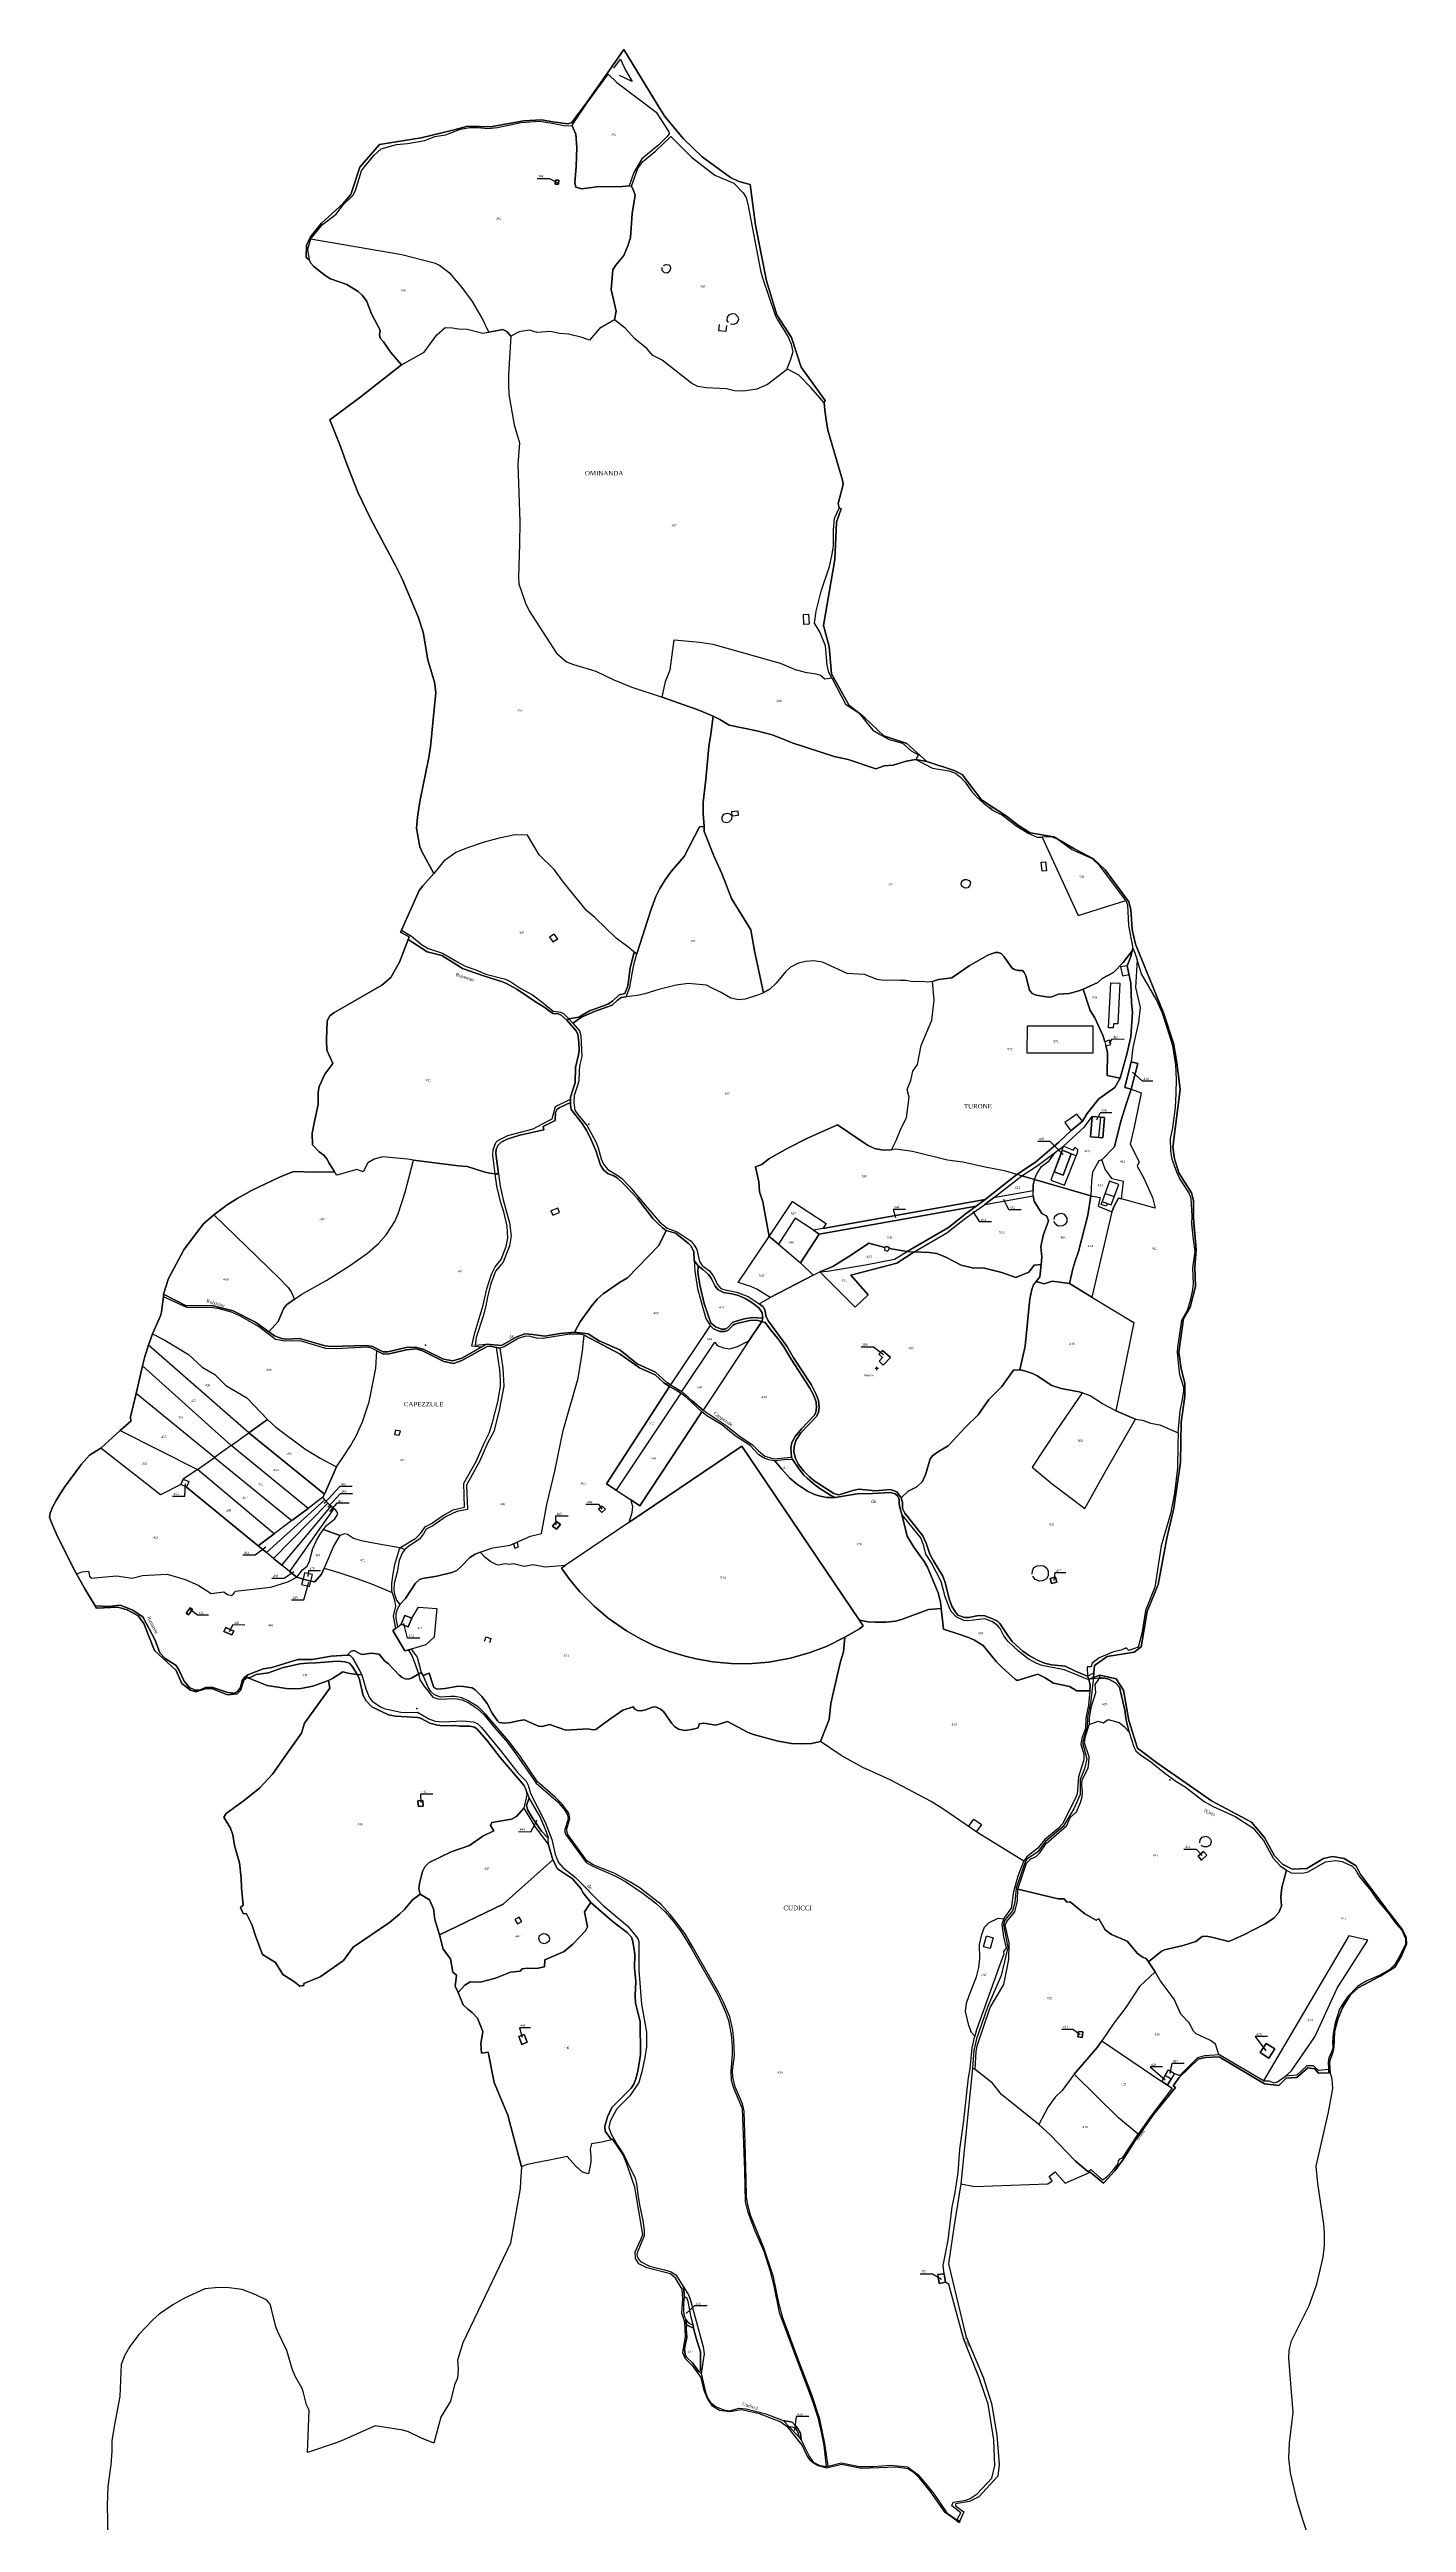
# Model space of a CAD drawing. Extents: x 1205805 to 1207436, y 6154338 to 6158020.
# Drawn here: x 1206186 to 1207384, y 6155837 to 6158020 of the extents above; entities that cross this region are included whole.
import ezdxf

# ---------------------------------------------------------------- set-up
doc = ezdxf.new("R2010")
doc.units = 0
doc.linetypes.add('CONTINU', pattern=[0])
doc.layers.get('0').update_dxf_attribs({"linetype": 'CONTINU'})
for name, color, linetype in [('1FLECHEFL', 7, 'CONTINU'), ('1LIEUDIT', 7, 'CONTINU'), ('1PARCELLE', 7, 'CONTINU'), ('1SECTION', 7, 'CONTINU'), ('1SUBDSECT', 7, 'CONTINU'), ('1TRONFLUV', 7, 'CONTINU'), ('1TROUPARCELLE', 7, 'CONTINU'), ('1ZONCOMM', 7, 'CONTINU'), ('3BATIDUR', 7, 'CONTINU'), ('3BATILEGER', 7, 'CONTINU'), ('3CALVAIRE', 7, 'CONTINU'), ('3CALVAIRETEX', 7, 'CONTINU'), ('3CHEMIN', 7, 'CONTINU'), ('3FISCLINE', 7, 'CONTINUOUS'), ('3FLECHEPAR', 7, 'CONTINU'), ('3LIEUDITTEX', 7, 'CONTINU'), ('3PARCELLETEX', 7, 'CONTINU'), ('3PISCINE', 7, 'CONTINUOUS'), ('3PONT', 7, 'CONTINU'), ('3SENTIER', 7, 'CONTINU'), ('3TRONFLUVTEX', 7, 'CONTINU'), ('3ZONCOMMTEX', 7, 'CONTINU')]:
    doc.layers.add(name, color=color, linetype=linetype)
doc.styles.get("Standard").update_dxf_attribs({"font": 'Times New Roman'})

# ---------------------------------------------------------------- blocks, each defined once
blk = doc.blocks.new('FLECHRU1')
blk.add_point((0, 0))
blk = doc.blocks.new('DETATOPO')
for points in [[(-1.5, 0), (1.5, 0)], [(0, -1.5), (0, 1.5)]]:
    blk.add_lwpolyline(points)

msp = doc.modelspace()

# ---------------------------------------------------------------- linework, layer by layer
at = {"layer": '1LIEUDIT'}
for points in [[(1206642.34, 6157163.35), (1206637.43, 6157167.85), (1206634.75, 6157169.04), (1206630.16, 6157169.29), (1206627.03, 6157171.15), (1206623.06, 6157174.43), (1206615.68, 6157178.79), (1206598.35, 6157190.7), (1206589.2, 6157195.63), (1206584.81, 6157197.43), (1206568.65, 6157202.41), (1206550.29, 6157208.97), (1206546.11, 6157211.52), (1206532.04, 6157220.26), (1206518.97, 6157223.67), (1206511.46, 6157228.49), (1206502.31, 6157234.46), (1206503.08, 6157236.97), (1206495.47, 6157240.86), (1206496.55, 6157242.89), (1206512.03, 6157277.66), (1206515.18, 6157281.92), (1206524.94, 6157292.64), (1206514.44, 6157312.24), (1206512.72, 6157316.38), (1206509.59, 6157332.73), (1206510.43, 6157342.61), (1206512.52, 6157356.26), (1206520.44, 6157395.23), (1206521.88, 6157404.69), (1206524.43, 6157428.62), (1206526.72, 6157452.42), (1206525.63, 6157461.59), (1206519.75, 6157481.47), (1206515.67, 6157505.63), (1206511.06, 6157519.17), (1206496.97, 6157552.88), (1206490.96, 6157564.47), (1206469.05, 6157606.03), (1206457.78, 6157629.39), (1206447.26, 6157656.47), (1206442.57, 6157669.71), (1206433.07, 6157693.09), (1206459.6, 6157713), (1206496.32, 6157741.63), (1206486.94, 6157752.59), (1206480.41, 6157761.92), (1206477.52, 6157765.31), (1206476.95, 6157768.06), (1206477.47, 6157772.38), (1206470.25, 6157786.28), (1206465.56, 6157798.2), (1206461.55, 6157803.1), (1206458.21, 6157806.57), (1206448.28, 6157812.56), (1206441.52, 6157814.83), (1206433.85, 6157817.73), (1206429.84, 6157820.08), (1206424.96, 6157823.83), (1206418.75, 6157828.73), (1206416.39, 6157831.59), (1206415.02, 6157834.51), (1206412.19, 6157836.31), (1206412.43, 6157846.98), (1206415.94, 6157854.79), (1206425.93, 6157866.72), (1206444.55, 6157883.84), (1206451.71, 6157892.11), (1206459.69, 6157916.22), (1206476.98, 6157936.3), (1206513.69, 6157942.08), (1206541.57, 6157948.82), (1206554.93, 6157952.51), (1206574.84, 6157951.92), (1206604.38, 6157957.05), (1206620.04, 6157957.92), (1206630.06, 6157956.18), (1206642.99, 6157954.31), (1206646.46, 6157955.28), (1206660.69, 6157974.16), (1206679.93, 6158001.89), (1206692.54, 6158020.07), (1206723.03, 6157970.18), (1206728.74, 6157960.83), (1206745.42, 6157941.2), (1206761.82, 6157925.3), (1206786.86, 6157907.16), (1206794.23, 6157903.42), (1206804.31, 6157901.02), (1206808.74, 6157864.88), (1206818.59, 6157815.96), (1206827.79, 6157785.96), (1206840.51, 6157765.94), (1206849.26, 6157739.54), (1206870.36, 6157710.15), (1206869.52, 6157708.14), (1206870.14, 6157701.75), (1206871.24, 6157693.05), (1206872.76, 6157684.04), (1206881.96, 6157652.96), (1206885.79, 6157639.91), (1206886.34, 6157636.01), (1206881.77, 6157619.28), (1206882.6, 6157615.26), (1206884.6, 6157614.51), (1206880.41, 6157602.74), (1206878.88, 6157569.82), (1206868.98, 6157511.56), (1206873.92, 6157493.11), (1206876.05, 6157468.96), (1206891.65, 6157441.14), (1206900.15, 6157434.58), (1206905.36, 6157430.22), (1206922.1, 6157414.15), (1206942.45, 6157407.42), (1206960.15, 6157391.48), (1206950.51, 6157393.31), (1206941.73, 6157391.83), (1206930.48, 6157388.44), (1206922.33, 6157387.83), (1206915.01, 6157385.07), (1206890.78, 6157393.45), (1206878.28, 6157395.9), (1206841.34, 6157408.13), (1206834.2, 6157411.08), (1206823.64, 6157415.01), (1206810, 6157418.8), (1206785.72, 6157423.73), (1206777.38, 6157428.82), (1206771.4, 6157431.77), (1206769.44, 6157415.79), (1206767.75, 6157404.87), (1206765.09, 6157375.59), (1206762.78, 6157355.61), (1206762.77, 6157345.82), (1206763.42, 6157334.12), (1206759.45, 6157333.82), (1206745.82, 6157307.73), (1206734.56, 6157294.39), (1206729.15, 6157287.24), (1206724.35, 6157279.51), (1206720.88, 6157272.55), (1206716.55, 6157260.38), (1206704.14, 6157221.82), (1206701.73, 6157223.38), (1206698.38, 6157209.38), (1206696.57, 6157195.64), (1206695.99, 6157192.75), (1206693.48, 6157186.78), (1206688.39, 6157185.72), (1206682.59, 6157180.13), (1206678.54, 6157177.34), (1206668.13, 6157173.69), (1206662.48, 6157171.47), (1206652.86, 6157165.98), (1206644.11, 6157164.54), (1206642.34, 6157163.35)], [(1207103.01, 6156581.56), (1207104.25, 6156575.98), (1207103.94, 6156571.34), (1207092.6, 6156571.49), (1207086.15, 6156575.17), (1207072.04, 6156578.01), (1207064.69, 6156582.76), (1207058.12, 6156586.17), (1207039.97, 6156580.6), (1207038, 6156581.78), (1207027.01, 6156591.54), (1207021.24, 6156597.32), (1207009.77, 6156611.29), (1207002.22, 6156616.22), (1206996.93, 6156618.54), (1206989.1, 6156621.09), (1206974.88, 6156625.69), (1206972.89, 6156644.02), (1206972.14, 6156649.91), (1206970.11, 6156657.89), (1206960.58, 6156680.58), (1206957.83, 6156685.53), (1206948.57, 6156698.32), (1206942.84, 6156707.89), (1206937.97, 6156727.13), (1206936.19, 6156733.23), (1206935.69, 6156736.37), (1206935.59, 6156740.58), (1206934.17, 6156743.46), (1206932.16, 6156745.19), (1206927.93, 6156746.56), (1206912.02, 6156745.48), (1206898.63, 6156745.38), (1206879.19, 6156742.11), (1206874.93, 6156744.21), (1206865.8, 6156750.08), (1206861.36, 6156753.24), (1206854.48, 6156759.04), (1206851.67, 6156761.7), (1206847.4, 6156766.92), (1206841.89, 6156775.22), (1206840.6, 6156777.51), (1206840.18, 6156785.94), (1206840.92, 6156790.5), (1206843.74, 6156795.72), (1206849.42, 6156802.64), (1206860.6, 6156814.42), (1206862, 6156817.07), (1206862.64, 6156821.71), (1206862.5, 6156826.29), (1206860.41, 6156831.97), (1206856.92, 6156838.56), (1206853.41, 6156844.08), (1206840.34, 6156864.06), (1206833.91, 6156875.13), (1206829.48, 6156881.2), (1206820.62, 6156892.05), (1206817.26, 6156896.51), (1206814.33, 6156897.46), (1206815.28, 6156900.17), (1206814.79, 6156904.98), (1206811.83, 6156909.48), (1206808.05, 6156912.5), (1206804.83, 6156914.64), (1206799.88, 6156917.65), (1206793.84, 6156920.19), (1206788.03, 6156921.81), (1206780.52, 6156922.91), (1206775.9, 6156925.4), (1206773.37, 6156928.53), (1206769.9, 6156935.11), (1206767.38, 6156938.78), (1206762.37, 6156943.28), (1206758.14, 6156946.36), (1206754.84, 6156951.23), (1206754.32, 6156958.74), (1206752.1, 6156963.98), (1206749.3, 6156966.47), (1206738.12, 6156975.42), (1206729.93, 6156977.73), (1206726.76, 6156979.91), (1206722.13, 6156984.34), (1206718.11, 6156988.16), (1206704.62, 6157005.79), (1206700.01, 6157011.02), (1206692.21, 6157019.11), (1206686.83, 6157024.07), (1206683.22, 6157026.22), (1206678.78, 6157027.83), (1206674.57, 6157031.24), (1206671.97, 6157035.19), (1206668, 6157048.23), (1206663.79, 6157057.83), (1206659.86, 6157065.55), (1206655.75, 6157072.18), (1206646.3, 6157084.46), (1206645.45, 6157088.52), (1206645.52, 6157090.76), (1206645.7, 6157095.33), (1206647.54, 6157101.87), (1206649.7, 6157107.87), (1206650.02, 6157121.46), (1206652.66, 6157132.66), (1206653.08, 6157136.54), (1206652.91, 6157144), (1206651.95, 6157151.05), (1206650.25, 6157154.17), (1206642.34, 6157163.35), (1206644.11, 6157164.54), (1206652.86, 6157165.98), (1206662.48, 6157171.47), (1206668.13, 6157173.69), (1206678.54, 6157177.34), (1206682.59, 6157180.13), (1206688.39, 6157185.72), (1206693.48, 6157186.78), (1206695.99, 6157192.75), (1206696.57, 6157195.64), (1206698.38, 6157209.38), (1206701.73, 6157223.38), (1206704.14, 6157221.82), (1206716.55, 6157260.38), (1206720.88, 6157272.55), (1206724.35, 6157279.51), (1206729.15, 6157287.24), (1206734.56, 6157294.39), (1206745.82, 6157307.73), (1206759.45, 6157333.82), (1206763.42, 6157334.12), (1206762.77, 6157345.82), (1206762.78, 6157355.61), (1206765.09, 6157375.59), (1206767.75, 6157404.87), (1206769.44, 6157415.79), (1206771.4, 6157431.77), (1206777.38, 6157428.82), (1206785.72, 6157423.73), (1206810, 6157418.8), (1206823.64, 6157415.01), (1206834.2, 6157411.08), (1206841.34, 6157408.13), (1206878.28, 6157395.9), (1206890.78, 6157393.45), (1206915.01, 6157385.07), (1206922.33, 6157387.83), (1206930.48, 6157388.44), (1206941.73, 6157391.83), (1206950.51, 6157393.31), (1206960.15, 6157391.48), (1206984.38, 6157383.53), (1206991.15, 6157380.25), (1207008.4, 6157357.87), (1207030.57, 6157343.23), (1207040.92, 6157335.09), (1207051.26, 6157328.54), (1207072.26, 6157325.24), (1207089.84, 6157314.76), (1207107.09, 6157305.84), (1207117.54, 6157296.06), (1207138.33, 6157267.79), (1207140.32, 6157260.94), (1207141.43, 6157243.23), (1207144.43, 6157230.47), (1207169.09, 6157169.84), (1207177.98, 6157142.87), (1207180.89, 6157125.83), (1207183.73, 6157102.26), (1207177.18, 6157051.09), (1207178.65, 6157041.05), (1207182.67, 6157028.53), (1207193.72, 6157010.92), (1207195.41, 6157004.06), (1207195.59, 6156988.92), (1207197.78, 6156960.86), (1207196.61, 6156945.35), (1207197.15, 6156928.25), (1207192.41, 6156910.04), (1207186.56, 6156900.13), (1207182.67, 6156870.36), (1207184.6, 6156855.61), (1207187.77, 6156843.04), (1207187.98, 6156831.3), (1207184.46, 6156808.64), (1207183.91, 6156773.19), (1207178.23, 6156732.74), (1207171.91, 6156706.23), (1207164.17, 6156665.34), (1207154.71, 6156641.34), (1207149.41, 6156610.3), (1207143.03, 6156605.48), (1207119.37, 6156601.67), (1207108.21, 6156593.76), (1207107.46, 6156587.14), (1207107.24, 6156583.24), (1207103.01, 6156581.56)], [(1206461.37, 6156585.46), (1206457.33, 6156585.88), (1206450.58, 6156586.62), (1206444.63, 6156588.18), (1206435.48, 6156582.25), (1206431.84, 6156580.42), (1206418.12, 6156575.51), (1206407.64, 6156573.57), (1206396.75, 6156573.16), (1206377.73, 6156575.94), (1206361.76, 6156582.56), (1206360.37, 6156583.29), (1206357.24, 6156580.68), (1206354.26, 6156571.77), (1206351.32, 6156568.62), (1206342.74, 6156567.94), (1206329.45, 6156573.12), (1206323.89, 6156573.31), (1206314.95, 6156570.47), (1206310.22, 6156572.08), (1206302.56, 6156577.71), (1206297.45, 6156589.41), (1206278.3, 6156606.94), (1206268.89, 6156630.89), (1206263.88, 6156637.61), (1206254.38, 6156642.97), (1206245.88, 6156645.22), (1206226.8, 6156644.38), (1206226.05, 6156646.27), (1206216.57, 6156661.99), (1206209.42, 6156674.77), (1206206.07, 6156681.01), (1206191.94, 6156709.73), (1206187.45, 6156719.9), (1206185.66, 6156724.78), (1206186.15, 6156728.29), (1206188.43, 6156733.5), (1206191.59, 6156739.36), (1206195.01, 6156745.24), (1206199.02, 6156751.18), (1206213.87, 6156771.37), (1206221, 6156779.29), (1206230.94, 6156785.67), (1206248.07, 6156801.1), (1206257.4, 6156809.43), (1206257.06, 6156813.15), (1206262.17, 6156833.68), (1206267.75, 6156858.34), (1206269.73, 6156866.59), (1206272.98, 6156876.49), (1206276.73, 6156886.44), (1206283.65, 6156902.25), (1206284.67, 6156905.86), (1206286.26, 6156919.19), (1206286.46, 6156921.38), (1206290.67, 6156935.39), (1206304.27, 6156960.75), (1206312.73, 6156972.19), (1206321.66, 6156983.59), (1206330.88, 6156991.42), (1206342.5, 6157000.26), (1206351.8, 6157006.28), (1206364.02, 6157013.1), (1206388.61, 6157024.6), (1206401.21, 6157029.8), (1206419.12, 6157029.22), (1206437.12, 6157029.46), (1206435.37, 6157032.45), (1206432.24, 6157037.42), (1206430.66, 6157040.58), (1206427.86, 6157044.04), (1206423.69, 6157046.99), (1206417.77, 6157053.31), (1206417.6, 6157063.57), (1206419.6, 6157073.85), (1206422.82, 6157088.77), (1206422.84, 6157099.7), (1206423.85, 6157104.87), (1206428.83, 6157115.62), (1206435.85, 6157125.17), (1206433.82, 6157129.76), (1206430.56, 6157136.75), (1206430.34, 6157146.07), (1206430.93, 6157162.83), (1206433.23, 6157167.09), (1206436.53, 6157169.77), (1206479.18, 6157194.26), (1206486.92, 6157200.87), (1206494.67, 6157214.38), (1206502.31, 6157234.46), (1206511.46, 6157228.49), (1206518.97, 6157223.67), (1206532.04, 6157220.26), (1206546.11, 6157211.52), (1206550.29, 6157208.97), (1206568.65, 6157202.41), (1206584.81, 6157197.43), (1206589.2, 6157195.63), (1206598.35, 6157190.7), (1206615.68, 6157178.79), (1206623.06, 6157174.43), (1206627.03, 6157171.15), (1206630.16, 6157169.29), (1206634.75, 6157169.04), (1206637.43, 6157167.85), (1206642.34, 6157163.35), (1206650.25, 6157154.17), (1206651.95, 6157151.05), (1206652.91, 6157144), (1206653.08, 6157136.54), (1206652.66, 6157132.66), (1206650.02, 6157121.46), (1206649.7, 6157107.87), (1206647.54, 6157101.87), (1206645.7, 6157095.33), (1206645.52, 6157090.76), (1206645.45, 6157088.52), (1206646.3, 6157084.46), (1206655.75, 6157072.18), (1206659.86, 6157065.55), (1206663.79, 6157057.83), (1206668, 6157048.23), (1206671.97, 6157035.19), (1206674.57, 6157031.24), (1206678.78, 6157027.83), (1206683.22, 6157026.22), (1206686.83, 6157024.07), (1206692.21, 6157019.11), (1206700.01, 6157011.02), (1206704.62, 6157005.79), (1206718.11, 6156988.16), (1206722.13, 6156984.34), (1206726.76, 6156979.91), (1206729.93, 6156977.73), (1206738.12, 6156975.42), (1206749.3, 6156966.47), (1206752.1, 6156963.98), (1206754.32, 6156958.74), (1206754.84, 6156951.23), (1206758.14, 6156946.36), (1206762.37, 6156943.28), (1206767.38, 6156938.78), (1206769.9, 6156935.11), (1206773.37, 6156928.53), (1206775.9, 6156925.4), (1206780.52, 6156922.91), (1206788.03, 6156921.81), (1206793.84, 6156920.19), (1206799.88, 6156917.65), (1206804.83, 6156914.64), (1206808.05, 6156912.5), (1206811.83, 6156909.48), (1206814.79, 6156904.98), (1206815.28, 6156900.17), (1206814.33, 6156897.46), (1206817.26, 6156896.51), (1206820.62, 6156892.05), (1206829.48, 6156881.2), (1206833.91, 6156875.13), (1206840.34, 6156864.06), (1206853.41, 6156844.08), (1206856.92, 6156838.56), (1206860.41, 6156831.97), (1206862.5, 6156826.29), (1206862.64, 6156821.71), (1206862, 6156817.07), (1206860.6, 6156814.42), (1206849.42, 6156802.64), (1206843.74, 6156795.72), (1206840.92, 6156790.5), (1206840.18, 6156785.94), (1206840.6, 6156777.51), (1206841.89, 6156775.22), (1206847.4, 6156766.92), (1206851.67, 6156761.7), (1206854.48, 6156759.04), (1206861.36, 6156753.24), (1206865.8, 6156750.08), (1206874.93, 6156744.21), (1206879.19, 6156742.11), (1206898.63, 6156745.38), (1206912.02, 6156745.48), (1206927.93, 6156746.56), (1206932.16, 6156745.19), (1206934.17, 6156743.46), (1206935.59, 6156740.58), (1206935.69, 6156736.37), (1206936.19, 6156733.23), (1206937.97, 6156727.13), (1206942.84, 6156707.89), (1206948.57, 6156698.32), (1206957.83, 6156685.53), (1206960.58, 6156680.58), (1206970.11, 6156657.89), (1206972.14, 6156649.91), (1206972.89, 6156644.02), (1206961.62, 6156643.06), (1206937.67, 6156634.25), (1206932.49, 6156632.96), (1206923.82, 6156631.88), (1206914.51, 6156632.08), (1206908.02, 6156632.41), (1206903.69, 6156633.27), (1206900.51, 6156633.96), (1206903.9, 6156628.62), (1206900.58, 6156626.04), (1206887.77, 6156618.65), (1206886.46, 6156605.88), (1206883.95, 6156597.28), (1206876.84, 6156566.73), (1206875.51, 6156560.26), (1206873.86, 6156546.04), (1206866.23, 6156526.52), (1206858.27, 6156524.87), (1206848.31, 6156524.56), (1206840.66, 6156524.97), (1206828.94, 6156526.96), (1206820.14, 6156529.41), (1206807.2, 6156532.7), (1206802.37, 6156534.48), (1206784.25, 6156544.16), (1206773.73, 6156541.13), (1206763.18, 6156542.8), (1206759.06, 6156542.18), (1206758.28, 6156538.61), (1206753.87, 6156537.59), (1206746.55, 6156536.42), (1206740.84, 6156537.53), (1206737.24, 6156539.82), (1206734.97, 6156542.44), (1206727.58, 6156553.27), (1206724.61, 6156555.41), (1206720.62, 6156557.36), (1206717.89, 6156556.96), (1206711.81, 6156554.74), (1206708.06, 6156553.6), (1206704.42, 6156554.01), (1206702.49, 6156555.14), (1206700.78, 6156557.29), (1206691.81, 6156554.19), (1206679.18, 6156545.51), (1206667.89, 6156537.3), (1206665.2, 6156536.95), (1206660.57, 6156537.84), (1206641.37, 6156536.71), (1206626.97, 6156541.64), (1206620.46, 6156539.97), (1206617.36, 6156540.1), (1206604.73, 6156545.72), (1206599.41, 6156544.78), (1206592.96, 6156543.32), (1206587.19, 6156542.91), (1206582.69, 6156543.5), (1206581.04, 6156545.03), (1206576.38, 6156551.67), (1206572.03, 6156560.24), (1206567.31, 6156566.35), (1206561.3, 6156572.24), (1206558.75, 6156573.9), (1206549.16, 6156575.39), (1206544.57, 6156575.24), (1206534.97, 6156573.57), (1206527.91, 6156572.94), (1206525.07, 6156574.26), (1206524.23, 6156576.11), (1206520.69, 6156587.08), (1206515.48, 6156585.01), (1206513.62, 6156587.61), (1206505.09, 6156582.47), (1206502.38, 6156581.81), (1206499.76, 6156581.84), (1206496.94, 6156583.05), (1206494.2, 6156585.06), (1206484.81, 6156595.29), (1206481.49, 6156597.74), (1206476.57, 6156603.77), (1206469.95, 6156604.66), (1206462.01, 6156603.43), (1206460.03, 6156603.92), (1206454.76, 6156606.85), (1206451.9, 6156606.33), (1206448.39, 6156602.99), (1206451.13, 6156602.61), (1206453.32, 6156600.3), (1206459.44, 6156589.58), (1206461.37, 6156585.46)], [(1207103.01, 6156581.56), (1207107.24, 6156583.24), (1207112.75, 6156585.25), (1207127.25, 6156581.89), (1207133.59, 6156571.9), (1207138.33, 6156545.09), (1207146.05, 6156520.63), (1207162.73, 6156508.23), (1207211.41, 6156474.19), (1207246.67, 6156455.32), (1207258.19, 6156441.95), (1207267, 6156425.65), (1207273.99, 6156418.45), (1207282.69, 6156414.06), (1207295.39, 6156414.69), (1207310.31, 6156423.51), (1207318.16, 6156425.3), (1207328.34, 6156423.44), (1207339.12, 6156417.03), (1207342.78, 6156409.38), (1207368, 6156375.99), (1207379.91, 6156360.3), (1207383.16, 6156353.73), (1207383.54, 6156347.85), (1207378.99, 6156337.34), (1207373.19, 6156327.59), (1207360.26, 6156319.46), (1207340.72, 6156309.36), (1207333.84, 6156302.74), (1207327.34, 6156292.05), (1207322.86, 6156281.52), (1207319.83, 6156270.28), (1207319.46, 6156256.59), (1207318.58, 6156252.39), (1207315.63, 6156243.79), (1207315.72, 6156237.61), (1207316.22, 6156234.28), (1207314.78, 6156234.19), (1207305.94, 6156233.83), (1207302.49, 6156237.79), (1207296.34, 6156238.63), (1207286.67, 6156230.21), (1207277.43, 6156229.44), (1207270.68, 6156223.1), (1207258.13, 6156224.5), (1207218, 6156248.38), (1207206.16, 6156247.85), (1207199.71, 6156246.23), (1207182.84, 6156230.06), (1207177.43, 6156222.73), (1207179.58, 6156221.16), (1207160.21, 6156197.31), (1207143.98, 6156174.57), (1207133.33, 6156157.8), (1207125.91, 6156147.62), (1207116, 6156136.83), (1207104.4, 6156146.45), (1207102.17, 6156147.02), (1207091.21, 6156156.3), (1207069.09, 6156179.59), (1207058.94, 6156188.52), (1207041.16, 6156202.95), (1207026.03, 6156214.95), (1207017.97, 6156225.09), (1207002.81, 6156237.12), (1207000.53, 6156238.19), (1206990.22, 6156136.27), (1206984.22, 6156099.91), (1206979.15, 6156065.75), (1206994.63, 6156001.92), (1207009.91, 6155965.63), (1207017.28, 6155942.24), (1207021.92, 6155914.31), (1207023.84, 6155888.54), (1207022.92, 6155878.23), (1207005.99, 6155860.07), (1206997.9, 6155856), (1206985.55, 6155853.77), (1206985.43, 6155851.99), (1206992.77, 6155846.62), (1206989.34, 6155838.81), (1206988.89, 6155837.3), (1206986.68, 6155838.79), (1206976.27, 6155846.26), (1206963.17, 6155864.9), (1206953.87, 6155876.22), (1206948.98, 6155881.23), (1206943.27, 6155884.56), (1206933.13, 6155886.3), (1206902.38, 6155884.99), (1206884.71, 6155888.62), (1206871.52, 6155885.2), (1206863.58, 6155887.55), (1206859.06, 6155890.24), (1206857.14, 6155892.37), (1206854.06, 6155896.85), (1206849.93, 6155905.73), (1206837.72, 6155921.09), (1206830.51, 6155926.06), (1206812.3, 6155933.14), (1206796.61, 6155936.77), (1206786.22, 6155934.87), (1206777.04, 6155936.29), (1206770.98, 6155940.06), (1206766.31, 6155947.24), (1206763.58, 6155953.77), (1206760.89, 6155965.19), (1206754.22, 6155974.77), (1206746.94, 6155981.87), (1206744.83, 6155987.18), (1206745.26, 6155991.15), (1206747.19, 6156001.33), (1206746.64, 6156014.06), (1206743.88, 6156022.02), (1206744.64, 6156034.72), (1206744.29, 6156043.38), (1206738.31, 6156053.07), (1206733.7, 6156056.84), (1206713.04, 6156062.15), (1206705.93, 6156065.54), (1206702.88, 6156070.36), (1206702.68, 6156076.29), (1206707.7, 6156087.24), (1206709.38, 6156091.4), (1206702.51, 6156133.44), (1206695.03, 6156154.34), (1206692.14, 6156161.84), (1206686.72, 6156169.68), (1206682.67, 6156175.64), (1206681.76, 6156175.16), (1206673.34, 6156173.13), (1206664.16, 6156171.51), (1206663.04, 6156166.95), (1206663.47, 6156160.42), (1206663.46, 6156155.24), (1206661.41, 6156145.09), (1206656.16, 6156146.45), (1206650.28, 6156151.88), (1206642.77, 6156160.3), (1206625.49, 6156156.92), (1206614.83, 6156154.66), (1206606.31, 6156152.91), (1206602.21, 6156151.33), (1206590.16, 6156196.88), (1206578.28, 6156225.59), (1206572.92, 6156252.34), (1206566.97, 6156251.69), (1206566.41, 6156259.95), (1206568.14, 6156270.79), (1206563.35, 6156282.37), (1206558.83, 6156287.4), (1206554.89, 6156290.41), (1206550.73, 6156294.35), (1206546.44, 6156305.03), (1206543.87, 6156310.78), (1206544.86, 6156320.35), (1206541.74, 6156322.97), (1206539.64, 6156334.78), (1206533.32, 6156343.43), (1206530, 6156356.09), (1206525.94, 6156369.51), (1206524.67, 6156378.97), (1206521.26, 6156387.05), (1206513.02, 6156391.77), (1206506.19, 6156387.02), (1206499.07, 6156378.5), (1206494.73, 6156374.34), (1206485.91, 6156366.78), (1206453.83, 6156345.2), (1206445.25, 6156333.27), (1206424.65, 6156319.03), (1206410.05, 6156313.17), (1206410.08, 6156311.42), (1206406.78, 6156310.63), (1206402.02, 6156314.54), (1206391.57, 6156320.88), (1206385.08, 6156331.58), (1206373.79, 6156338.72), (1206367.78, 6156354.23), (1206364.25, 6156365.2), (1206359.64, 6156374.46), (1206356.52, 6156374.74), (1206354.35, 6156380.18), (1206356.77, 6156382.12), (1206355.16, 6156397.59), (1206354.84, 6156406), (1206353.49, 6156419.7), (1206349.03, 6156434.76), (1206347.45, 6156444.35), (1206345.39, 6156450.17), (1206339.53, 6156459.8), (1206341.6, 6156463.19), (1206357.86, 6156474.74), (1206371.44, 6156485.62), (1206382.47, 6156497.9), (1206395.77, 6156516.65), (1206408.08, 6156534.08), (1206410.7, 6156542.87), (1206433.13, 6156573.6), (1206431.84, 6156580.42), (1206435.48, 6156582.25), (1206444.63, 6156588.18), (1206450.58, 6156586.62), (1206457.33, 6156585.88), (1206461.37, 6156585.46), (1206459.44, 6156589.58), (1206453.32, 6156600.3), (1206451.13, 6156602.61), (1206448.39, 6156602.99), (1206451.9, 6156606.33), (1206454.76, 6156606.85), (1206460.03, 6156603.92), (1206462.01, 6156603.43), (1206469.95, 6156604.66), (1206476.57, 6156603.77), (1206481.49, 6156597.74), (1206484.81, 6156595.29), (1206494.2, 6156585.06), (1206496.94, 6156583.05), (1206499.76, 6156581.84), (1206502.38, 6156581.81), (1206505.09, 6156582.47), (1206513.62, 6156587.61), (1206515.48, 6156585.01), (1206520.69, 6156587.08), (1206524.23, 6156576.11), (1206525.07, 6156574.26), (1206527.91, 6156572.94), (1206534.97, 6156573.57), (1206544.57, 6156575.24), (1206549.16, 6156575.39), (1206558.75, 6156573.9), (1206561.3, 6156572.24), (1206567.31, 6156566.35), (1206572.03, 6156560.24), (1206576.38, 6156551.67), (1206581.04, 6156545.03), (1206582.69, 6156543.5), (1206587.19, 6156542.91), (1206592.96, 6156543.32), (1206599.41, 6156544.78), (1206604.73, 6156545.72), (1206617.36, 6156540.1), (1206620.46, 6156539.97), (1206626.97, 6156541.64), (1206641.37, 6156536.71), (1206660.57, 6156537.84), (1206665.2, 6156536.95), (1206667.89, 6156537.3), (1206679.18, 6156545.51), (1206691.81, 6156554.19), (1206700.78, 6156557.29), (1206702.49, 6156555.14), (1206704.42, 6156554.01), (1206708.06, 6156553.6), (1206711.81, 6156554.74), (1206717.89, 6156556.96), (1206720.62, 6156557.36), (1206724.61, 6156555.41), (1206727.58, 6156553.27), (1206734.97, 6156542.44), (1206737.24, 6156539.82), (1206740.84, 6156537.53), (1206746.55, 6156536.42), (1206753.87, 6156537.59), (1206758.28, 6156538.61), (1206759.06, 6156542.18), (1206763.18, 6156542.8), (1206773.73, 6156541.13), (1206784.25, 6156544.16), (1206802.37, 6156534.48), (1206807.2, 6156532.7), (1206820.14, 6156529.41), (1206828.94, 6156526.96), (1206840.66, 6156524.97), (1206848.31, 6156524.56), (1206858.27, 6156524.87), (1206866.23, 6156526.52), (1206873.86, 6156546.04), (1206875.51, 6156560.26), (1206876.84, 6156566.73), (1206883.95, 6156597.28), (1206886.46, 6156605.88), (1206887.77, 6156618.65), (1206900.58, 6156626.04), (1206903.9, 6156628.62), (1206900.51, 6156633.96), (1206903.69, 6156633.27), (1206908.02, 6156632.41), (1206914.51, 6156632.08), (1206923.82, 6156631.88), (1206932.49, 6156632.96), (1206937.67, 6156634.25), (1206961.62, 6156643.06), (1206972.89, 6156644.02), (1206974.88, 6156625.69), (1206989.1, 6156621.09), (1206996.93, 6156618.54), (1207002.22, 6156616.22), (1207009.77, 6156611.29), (1207021.24, 6156597.32), (1207027.01, 6156591.54), (1207038, 6156581.78), (1207039.97, 6156580.6), (1207058.12, 6156586.17), (1207064.69, 6156582.76), (1207072.04, 6156578.01), (1207086.15, 6156575.17), (1207092.6, 6156571.49), (1207103.94, 6156571.34), (1207104.25, 6156575.98), (1207103.01, 6156581.56)]]:
    msp.add_lwpolyline(points, close=True, dxfattribs=at)
at = {"layer": '1PARCELLE'}
for points in [[(1206697.34, 6157899.68), (1206691.55, 6157899.1), (1206668.41, 6157898.72), (1206655.53, 6157897.13), (1206650.21, 6157898.41), (1206649.54, 6157902.49), (1206650.6, 6157916.64), (1206651.04, 6157933.58), (1206650.19, 6157945.25), (1206647.03, 6157952.74), (1206647.62, 6157954.12), (1206660.26, 6157972.91), (1206678.9, 6157998.23), (1206686.43, 6157990.86), (1206721.2, 6157964.62), (1206732.42, 6157947.33), (1206732.6, 6157945.73), (1206730.47, 6157942.91), (1206723.53, 6157935.84), (1206708.62, 6157923.54), (1206701.41, 6157911.52), (1206697.34, 6157899.68)], [(1206655.95, 6157765.79), (1206643.92, 6157768.79), (1206635.78, 6157769.38), (1206627.79, 6157771.15), (1206616.25, 6157770.12), (1206609.45, 6157772.32), (1206600.33, 6157770.71), (1206592.94, 6157767), (1206589.31, 6157771.04), (1206585.84, 6157772.78), (1206573.47, 6157770.64), (1206567.25, 6157783.59), (1206558.99, 6157797.68), (1206549.89, 6157810.07), (1206539.95, 6157821.85), (1206529.87, 6157829.28), (1206526.31, 6157831.03), (1206496.75, 6157838.7), (1206415.95, 6157852.69), (1206426.6, 6157865.7), (1206438.59, 6157874.66), (1206444.61, 6157882.59), (1206453.59, 6157891.28), (1206455.84, 6157895.69), (1206460.96, 6157912.81), (1206463.75, 6157916.59), (1206472.24, 6157926.82), (1206478.32, 6157932.41), (1206491.97, 6157936.12), (1206501.64, 6157936.94), (1206516.89, 6157939.68), (1206525.93, 6157943.11), (1206535.26, 6157944.77), (1206548.4, 6157949.61), (1206556.4, 6157951.16), (1206563.67, 6157951.12), (1206572.53, 6157950.25), (1206581.11, 6157951.3), (1206602.11, 6157955.59), (1206618.34, 6157956.83), (1206629.54, 6157954.99), (1206639.69, 6157952.85), (1206647.03, 6157952.74), (1206650.19, 6157945.25), (1206651.04, 6157933.58), (1206650.6, 6157916.64), (1206649.54, 6157902.49), (1206650.21, 6157898.41), (1206655.53, 6157897.13), (1206668.41, 6157898.72), (1206691.55, 6157899.1), (1206697.34, 6157899.68), (1206699.43, 6157899.53), (1206701.3, 6157895.63), (1206702.74, 6157891.35), (1206700.03, 6157875.26), (1206698.55, 6157854.22), (1206696.27, 6157846.72), (1206692.74, 6157838.29), (1206685.31, 6157829.41), (1206682.85, 6157825.5), (1206681.45, 6157808.22), (1206685.74, 6157789.02), (1206684.42, 6157781.32), (1206671.25, 6157773.7), (1206662.28, 6157763.38), (1206655.95, 6157765.79)], [(1206837.23, 6157737.82), (1206819.33, 6157724.34), (1206809.91, 6157720.2), (1206798.27, 6157718.43), (1206790.36, 6157718.91), (1206783.13, 6157720.49), (1206765.6, 6157721.3), (1206758.06, 6157722.73), (1206752.8, 6157725.19), (1206726.6, 6157745.85), (1206718.28, 6157749.86), (1206712.88, 6157756.05), (1206702.4, 6157764.73), (1206693.88, 6157774.2), (1206684.42, 6157781.32), (1206685.74, 6157789.02), (1206681.45, 6157808.22), (1206682.85, 6157825.5), (1206685.31, 6157829.41), (1206692.74, 6157838.29), (1206696.27, 6157846.72), (1206698.55, 6157854.22), (1206700.03, 6157875.26), (1206702.74, 6157891.35), (1206701.3, 6157895.63), (1206699.43, 6157899.53), (1206705.13, 6157914.98), (1206709.06, 6157920.78), (1206720.56, 6157930.31), (1206734.07, 6157943.11), (1206752.49, 6157924.94), (1206772.87, 6157909.01), (1206789.8, 6157902.12), (1206797.9, 6157893.65), (1206800.56, 6157889.51), (1206802.33, 6157881.99), (1206813.21, 6157825.1), (1206814.98, 6157818.58), (1206826.21, 6157785.7), (1206828.37, 6157781.54), (1206837.66, 6157766.56), (1206840.36, 6157759.94), (1206841.97, 6157753.33), (1206839.44, 6157745.63), (1206836.57, 6157738.15), (1206837.23, 6157737.82)], [(1206632.19, 6157904.66), (1206635.17, 6157904.66), (1206635.08, 6157901.32), (1206632, 6157901.19), (1206632.19, 6157904.66)], [(1206573.47, 6157770.64), (1206567.25, 6157783.59), (1206558.99, 6157797.68), (1206549.89, 6157810.07), (1206539.95, 6157821.85), (1206529.87, 6157829.28), (1206526.31, 6157831.03), (1206496.75, 6157838.7), (1206415.95, 6157852.69), (1206413.41, 6157843.54), (1206415.02, 6157834.51), (1206416.39, 6157831.59), (1206418.75, 6157828.73), (1206424.96, 6157823.83), (1206429.84, 6157820.08), (1206433.85, 6157817.73), (1206441.52, 6157814.83), (1206448.28, 6157812.56), (1206458.21, 6157806.57), (1206461.55, 6157803.1), (1206465.56, 6157798.2), (1206470.25, 6157786.28), (1206477.47, 6157772.38), (1206476.95, 6157768.06), (1206477.52, 6157765.31), (1206480.41, 6157761.92), (1206486.94, 6157752.59), (1206496.32, 6157741.63), (1206516.36, 6157752.98), (1206527.46, 6157768.15), (1206534.89, 6157774.56), (1206541.53, 6157774.28), (1206546.83, 6157773.35), (1206554.5, 6157773.26), (1206568.12, 6157769.53), (1206573.47, 6157770.64)], [(1206592.94, 6157767), (1206590.88, 6157733.13), (1206590.86, 6157724.66), (1206591.17, 6157715.68), (1206595.9, 6157688.71), (1206600.64, 6157672.77), (1206598.99, 6157653.69), (1206600.73, 6157603.56), (1206600.59, 6157583.56), (1206599.69, 6157554.24), (1206600.11, 6157548.44), (1206605.72, 6157531.42), (1206609.16, 6157524.69), (1206633.33, 6157487.33), (1206642.12, 6157479.69), (1206648.34, 6157477.28), (1206667.95, 6157471.32), (1206683.74, 6157463.59), (1206699.63, 6157457.3), (1206726.35, 6157448.3), (1206758.99, 6157437), (1206771.4, 6157431.77), (1206769.44, 6157415.79), (1206767.75, 6157404.87), (1206765.09, 6157375.59), (1206762.78, 6157355.61), (1206762.77, 6157345.82), (1206763.42, 6157334.12), (1206759.45, 6157333.82), (1206745.82, 6157307.73), (1206734.56, 6157294.39), (1206729.15, 6157287.24), (1206724.35, 6157279.51), (1206720.88, 6157272.55), (1206716.55, 6157260.38), (1206704.14, 6157221.82), (1206701.73, 6157223.38), (1206697.42, 6157227.13), (1206685.79, 6157235.74), (1206667.07, 6157253.92), (1206659.74, 6157259.96), (1206640.32, 6157283.95), (1206631.18, 6157296.34), (1206617.94, 6157309.26), (1206607.76, 6157326.69), (1206596.7, 6157327.03), (1206582.52, 6157324.07), (1206569.3, 6157320.33), (1206553.68, 6157315.1), (1206544.44, 6157311.25), (1206533.83, 6157303.7), (1206524.94, 6157292.64), (1206514.44, 6157312.24), (1206512.72, 6157316.38), (1206509.59, 6157332.73), (1206510.43, 6157342.61), (1206512.52, 6157356.26), (1206520.44, 6157395.23), (1206521.88, 6157404.69), (1206524.43, 6157428.62), (1206526.72, 6157452.42), (1206525.63, 6157461.59), (1206519.75, 6157481.47), (1206515.67, 6157505.63), (1206511.06, 6157519.17), (1206496.97, 6157552.88), (1206490.96, 6157564.47), (1206469.05, 6157606.03), (1206457.78, 6157629.39), (1206447.26, 6157656.47), (1206442.57, 6157669.71), (1206433.07, 6157693.09), (1206459.6, 6157713), (1206496.32, 6157741.63), (1206516.36, 6157752.98), (1206527.46, 6157768.15), (1206534.89, 6157774.56), (1206541.53, 6157774.28), (1206546.83, 6157773.35), (1206554.5, 6157773.26), (1206568.12, 6157769.53), (1206573.47, 6157770.64), (1206585.84, 6157772.78), (1206589.31, 6157771.04), (1206592.94, 6157767)], [(1206837.23, 6157737.82), (1206819.33, 6157724.34), (1206809.91, 6157720.2), (1206798.27, 6157718.43), (1206790.36, 6157718.91), (1206783.13, 6157720.49), (1206765.6, 6157721.3), (1206758.06, 6157722.73), (1206752.8, 6157725.19), (1206726.6, 6157745.85), (1206718.28, 6157749.86), (1206712.88, 6157756.05), (1206702.4, 6157764.73), (1206693.88, 6157774.2), (1206684.42, 6157781.32), (1206671.25, 6157773.7), (1206662.28, 6157763.38), (1206655.95, 6157765.79), (1206643.92, 6157768.79), (1206635.78, 6157769.38), (1206627.79, 6157771.15), (1206616.25, 6157770.12), (1206609.45, 6157772.32), (1206600.33, 6157770.71), (1206592.94, 6157767), (1206590.88, 6157733.13), (1206590.86, 6157724.66), (1206591.17, 6157715.68), (1206595.9, 6157688.71), (1206600.64, 6157672.77), (1206598.99, 6157653.69), (1206600.73, 6157603.56), (1206600.59, 6157583.56), (1206599.69, 6157554.24), (1206600.11, 6157548.44), (1206605.72, 6157531.42), (1206609.16, 6157524.69), (1206633.33, 6157487.33), (1206642.12, 6157479.69), (1206648.34, 6157477.28), (1206667.95, 6157471.32), (1206683.74, 6157463.59), (1206699.63, 6157457.3), (1206726.35, 6157448.3), (1206729.45, 6157462.37), (1206733.68, 6157472.65), (1206737.22, 6157498.86), (1206759.78, 6157497.05), (1206771.26, 6157495.25), (1206830.65, 6157478.29), (1206843.77, 6157472.88), (1206852.86, 6157470.41), (1206862.23, 6157469.06), (1206866.33, 6157467.83), (1206870.1, 6157464.59), (1206876.35, 6157465.39), (1206873.71, 6157470.14), (1206872.14, 6157476.64), (1206870.68, 6157493.82), (1206865.78, 6157506.13), (1206860.87, 6157513.73), (1206862.52, 6157524.25), (1206866.74, 6157541.92), (1206874.13, 6157563.59), (1206876.38, 6157573.19), (1206877.69, 6157581.76), (1206877.69, 6157596.17), (1206878.61, 6157606.2), (1206882.6, 6157615.26), (1206881.77, 6157619.28), (1206886.34, 6157636.01), (1206885.79, 6157639.91), (1206881.96, 6157652.96), (1206872.76, 6157684.04), (1206871.24, 6157693.05), (1206870.14, 6157701.75), (1206869.52, 6157708.14), (1206858.15, 6157721.48), (1206847.12, 6157732.74), (1206837.23, 6157737.82)], [(1206726.35, 6157448.3), (1206729.45, 6157462.37), (1206733.68, 6157472.65), (1206737.22, 6157498.86), (1206759.78, 6157497.05), (1206771.26, 6157495.25), (1206830.65, 6157478.29), (1206843.77, 6157472.88), (1206852.86, 6157470.41), (1206862.23, 6157469.06), (1206866.33, 6157467.83), (1206870.1, 6157464.59), (1206876.35, 6157465.39), (1206888.18, 6157442.35), (1206900.05, 6157434.44), (1206912.36, 6157419.32), (1206918.83, 6157415.3), (1206926.93, 6157411.1), (1206938.73, 6157407.7), (1206946.14, 6157401.12), (1206952.88, 6157397.36), (1206950.51, 6157393.31), (1206941.73, 6157391.83), (1206930.48, 6157388.44), (1206922.33, 6157387.83), (1206915.01, 6157385.07), (1206890.78, 6157393.45), (1206878.28, 6157395.9), (1206841.34, 6157408.13), (1206834.2, 6157411.08), (1206823.64, 6157415.01), (1206810, 6157418.8), (1206785.72, 6157423.73), (1206777.38, 6157428.82), (1206771.4, 6157431.77), (1206758.99, 6157437), (1206726.35, 6157448.3)], [(1206771.4, 6157431.77), (1206777.38, 6157428.82), (1206785.72, 6157423.73), (1206810, 6157418.8), (1206823.64, 6157415.01), (1206834.2, 6157411.08), (1206841.34, 6157408.13), (1206878.28, 6157395.9), (1206890.78, 6157393.45), (1206915.01, 6157385.07), (1206922.33, 6157387.83), (1206930.48, 6157388.44), (1206941.73, 6157391.83), (1206950.51, 6157393.31), (1206964.98, 6157385.72), (1206979.46, 6157383.41), (1206985.32, 6157381.28), (1206989.78, 6157377.7), (1206993.94, 6157373.51), (1206999.24, 6157365.83), (1207003.99, 6157360.51), (1207010.07, 6157354.86), (1207018.57, 6157348.48), (1207026.98, 6157344.17), (1207038.77, 6157335.03), (1207049.49, 6157328.23), (1207057.35, 6157324.74), (1207061.89, 6157324.8), (1207093.6, 6157255.66), (1207135.84, 6157268.87), (1207137.3, 6157265.22), (1207138.13, 6157246.83), (1207141.87, 6157226.81), (1207141.25, 6157224.46), (1207133.33, 6157214.14), (1207124.83, 6157205.51), (1207114.81, 6157200.03), (1207110.98, 6157196.6), (1207098.07, 6157190.59), (1207094.22, 6157189.19), (1207085.7, 6157186.72), (1207076.32, 6157186.28), (1207070.45, 6157183.88), (1207067.54, 6157183.73), (1207056.72, 6157185.37), (1207053.01, 6157186.75), (1207050.7, 6157189.69), (1207047.51, 6157202.3), (1207046.09, 6157205.27), (1207044.6, 6157207.08), (1207040.29, 6157207.14), (1207037.5, 6157207.93), (1207035.15, 6157209.55), (1207028.44, 6157219.17), (1207025.62, 6157222.02), (1207023.16, 6157222.96), (1207020.28, 6157222.98), (1207013.92, 6157220.64), (1206997.38, 6157211.25), (1206982.26, 6157200.57), (1206970.55, 6157199.22), (1206965.04, 6157197.45), (1206960.76, 6157196.93), (1206956.32, 6157197.31), (1206947.72, 6157197), (1206941.54, 6157198.26), (1206936.36, 6157198.24), (1206930.26, 6157198.69), (1206921.87, 6157198.22), (1206916.15, 6157199.25), (1206904.98, 6157203.51), (1206889.78, 6157204.63), (1206868.11, 6157214.44), (1206860.26, 6157215.59), (1206853.05, 6157215.06), (1206846.96, 6157213.64), (1206839.74, 6157210.08), (1206835.38, 6157206.01), (1206827.05, 6157195.87), (1206821.45, 6157190.54), (1206815.91, 6157187.33), (1206807.93, 6157224.43), (1206804.88, 6157243.16), (1206787.78, 6157270.84), (1206779.21, 6157292.87), (1206772.08, 6157308.29), (1206763.63, 6157329.96), (1206763.42, 6157334.12), (1206762.77, 6157345.82), (1206762.78, 6157355.61), (1206765.09, 6157375.59), (1206767.75, 6157404.87), (1206769.44, 6157415.79), (1206771.4, 6157431.77)], [(1206763.42, 6157334.12), (1206763.63, 6157329.96), (1206772.08, 6157308.29), (1206779.21, 6157292.87), (1206787.78, 6157270.84), (1206804.88, 6157243.16), (1206807.93, 6157224.43), (1206815.91, 6157187.33), (1206811.55, 6157185.67), (1206799.82, 6157181.77), (1206793.88, 6157181.35), (1206787.08, 6157182.84), (1206777.96, 6157187.95), (1206769.93, 6157191.84), (1206765.66, 6157194.2), (1206749.45, 6157195.67), (1206738.89, 6157194.34), (1206723.44, 6157190.44), (1206711.16, 6157186.61), (1206704.83, 6157185.11), (1206694.82, 6157184.01), (1206698.06, 6157192.32), (1206700.31, 6157205.85), (1206701.72, 6157213.34), (1206704.14, 6157221.82), (1206716.55, 6157260.38), (1206720.88, 6157272.55), (1206724.35, 6157279.51), (1206729.15, 6157287.24), (1206734.56, 6157294.39), (1206745.82, 6157307.73), (1206759.45, 6157333.82), (1206763.42, 6157334.12)], [(1206701.73, 6157223.38), (1206697.42, 6157227.13), (1206685.79, 6157235.74), (1206667.07, 6157253.92), (1206659.74, 6157259.96), (1206640.32, 6157283.95), (1206631.18, 6157296.34), (1206617.94, 6157309.26), (1206607.76, 6157326.69), (1206596.7, 6157327.03), (1206582.52, 6157324.07), (1206569.3, 6157320.33), (1206553.68, 6157315.1), (1206544.44, 6157311.25), (1206533.83, 6157303.7), (1206524.94, 6157292.64), (1206515.18, 6157281.92), (1206512.03, 6157277.66), (1206496.55, 6157242.89), (1206505.11, 6157237.54), (1206514.08, 6157230.05), (1206519.99, 6157226.51), (1206532.6, 6157222.5), (1206547.28, 6157213.8), (1206552.51, 6157210.87), (1206562.15, 6157207.84), (1206570.79, 6157204.04), (1206588.11, 6157199.42), (1206592.95, 6157197.08), (1206601.78, 6157191.36), (1206612.04, 6157185.79), (1206620.66, 6157179.14), (1206630.35, 6157171.31), (1206636.98, 6157170.32), (1206639.34, 6157169.29), (1206644.11, 6157164.54), (1206652.86, 6157165.98), (1206662.48, 6157171.47), (1206668.13, 6157173.69), (1206678.54, 6157177.34), (1206682.59, 6157180.13), (1206688.39, 6157185.72), (1206693.48, 6157186.78), (1206695.99, 6157192.75), (1206696.57, 6157195.64), (1206698.38, 6157209.38), (1206701.73, 6157223.38)], [(1207061.89, 6157324.8), (1207093.6, 6157255.66), (1207135.84, 6157268.87), (1207120.76, 6157288.88), (1207112.77, 6157299.57), (1207106.23, 6157305.6), (1207087.75, 6157313.85), (1207074.78, 6157323.22), (1207070.02, 6157325.02), (1207061.89, 6157324.8)], [(1206506.98, 6157039.88), (1206501.8, 6157040.64), (1206479.64, 6157042.77), (1206472.38, 6157040.61), (1206466.74, 6157037.27), (1206462.71, 6157029.45), (1206456.97, 6157031.51), (1206439.23, 6157026.47), (1206437.12, 6157029.46), (1206435.37, 6157032.45), (1206432.24, 6157037.42), (1206430.66, 6157040.58), (1206427.86, 6157044.04), (1206423.69, 6157046.99), (1206417.77, 6157053.31), (1206417.6, 6157063.57), (1206419.6, 6157073.85), (1206422.82, 6157088.77), (1206422.84, 6157099.7), (1206423.85, 6157104.87), (1206428.83, 6157115.62), (1206435.85, 6157125.17), (1206433.82, 6157129.76), (1206430.56, 6157136.75), (1206430.34, 6157146.07), (1206430.93, 6157162.83), (1206433.23, 6157167.09), (1206436.53, 6157169.77), (1206479.18, 6157194.26), (1206486.92, 6157200.87), (1206494.67, 6157214.38), (1206502.31, 6157234.46), (1206511.46, 6157228.49), (1206518.97, 6157223.67), (1206532.04, 6157220.26), (1206546.11, 6157211.52), (1206550.29, 6157208.97), (1206568.65, 6157202.41), (1206584.81, 6157197.43), (1206589.2, 6157195.63), (1206598.35, 6157190.7), (1206615.68, 6157178.79), (1206623.06, 6157174.43), (1206627.03, 6157171.15), (1206630.16, 6157169.29), (1206634.75, 6157169.04), (1206637.43, 6157167.85), (1206642.34, 6157163.35), (1206650.25, 6157154.17), (1206651.95, 6157151.05), (1206652.91, 6157144), (1206653.08, 6157136.54), (1206652.66, 6157132.66), (1206650.02, 6157121.46), (1206649.7, 6157107.87), (1206647.54, 6157101.87), (1206645.7, 6157095.33), (1206645.52, 6157090.76), (1206636.26, 6157086.34), (1206633.7, 6157084.74), (1206632.45, 6157081.89), (1206632, 6157074.62), (1206621.43, 6157069.56), (1206621.99, 6157066.63), (1206600.94, 6157061.75), (1206589.62, 6157058.29), (1206584.32, 6157055.67), (1206581.67, 6157053.09), (1206579.99, 6157049.48), (1206579.64, 6157045.73), (1206581.97, 6157027.54), (1206579.11, 6157027.82), (1206573.94, 6157028.38), (1206569.04, 6157029.56), (1206554.34, 6157034.15), (1206546.82, 6157034.71), (1206506.98, 6157039.88)], [(1207055.14, 6157022.67), (1207044.03, 6157025.9), (1207039.49, 6157027.21), (1207055.97, 6157037.93), (1207076.72, 6157055.52), (1207087.26, 6157065.72), (1207097.38, 6157074.26), (1207101.68, 6157080.82), (1207111.94, 6157093.94), (1207126.06, 6157103.83), (1207130.78, 6157112.25), (1207136.58, 6157133.38), (1207140.27, 6157148.63), (1207141.58, 6157170.27), (1207140.68, 6157178.48), (1207140.23, 6157195.94), (1207137.04, 6157211.27), (1207140.31, 6157219.57), (1207141.25, 6157224.46), (1207141.87, 6157226.81), (1207143.84, 6157222.66), (1207145.85, 6157216.47), (1207144.22, 6157192.15), (1207148.28, 6157174.58), (1207146.86, 6157161.54), (1207142.06, 6157139.07), (1207140.55, 6157126.43), (1207134.97, 6157103.84), (1207140.54, 6157102.41), (1207136.28, 6157090.02), (1207131.25, 6157074.06), (1207125.68, 6157051.5), (1207114.61, 6157040.09), (1207111.88, 6157039.2), (1207106.47, 6157029.1), (1207105.41, 6157021.28), (1207104.76, 6157008.15), (1207055.14, 6157022.67)], [(1207141.25, 6157224.46), (1207140.31, 6157219.57), (1207137.04, 6157211.27), (1207140.23, 6157195.94), (1207140.68, 6157178.48), (1207141.58, 6157170.27), (1207140.27, 6157148.63), (1207136.58, 6157133.38), (1207130.78, 6157112.25), (1207119.21, 6157114.47), (1207119.56, 6157135.03), (1207118.18, 6157140.6), (1207122.55, 6157141.97), (1207121.48, 6157145.56), (1207117.22, 6157144.32), (1207115.72, 6157149.21), (1207108.52, 6157165.25), (1207104.39, 6157171.95), (1207098.07, 6157190.59), (1207110.98, 6157196.6), (1207114.81, 6157200.03), (1207124.83, 6157205.51), (1207133.33, 6157214.14), (1207141.25, 6157224.46)], [(1206815.91, 6157187.33), (1206811.55, 6157185.67), (1206799.82, 6157181.77), (1206793.88, 6157181.35), (1206787.08, 6157182.84), (1206777.96, 6157187.95), (1206769.93, 6157191.84), (1206765.66, 6157194.2), (1206749.45, 6157195.67), (1206738.89, 6157194.34), (1206723.44, 6157190.44), (1206711.16, 6157186.61), (1206704.83, 6157185.11), (1206694.82, 6157184.01), (1206690.33, 6157183.44), (1206687.03, 6157181.07), (1206682.45, 6157176.42), (1206666.63, 6157171.03), (1206655.14, 6157165.86), (1206647.67, 6157160.8), (1206653.65, 6157154.04), (1206654.57, 6157149.74), (1206655.7, 6157131.35), (1206653.66, 6157123.13), (1206653.36, 6157118.26), (1206652.98, 6157109.8), (1206651.98, 6157106.42), (1206648.82, 6157096.8), (1206648.42, 6157090.51), (1206649.35, 6157083.86), (1206651.96, 6157080.08), (1206660.21, 6157070.04), (1206667.81, 6157055.95), (1206669.88, 6157050.51), (1206672.56, 6157040.78), (1206674.84, 6157036.17), (1206678.54, 6157031.53), (1206687.4, 6157026.09), (1206690.75, 6157023.64), (1206698.03, 6157016.25), (1206711.9, 6156999.73), (1206724.01, 6156985.36), (1206730.8, 6156979.69), (1206739.85, 6156976.54), (1206752.15, 6156968.24), (1206754.62, 6156964.87), (1206757.07, 6156960.84), (1206759.42, 6156950.41), (1206761.9, 6156946.67), (1206768.16, 6156942.05), (1206771.48, 6156937.77), (1206773.31, 6156934.42), (1206774.99, 6156930.25), (1206778.16, 6156926.52), (1206780.61, 6156925.6), (1206792.31, 6156923.3), (1206802.51, 6156919.41), (1206812.07, 6156913.09), (1206821.69, 6156918.45), (1206809.92, 6156925.98), (1206804.63, 6156928.39), (1206793.72, 6156931.75), (1206820.9, 6156972.49), (1206815.34, 6157003.03), (1206812.33, 6157011.75), (1206811.86, 6157020.77), (1206808.96, 6157033.87), (1206814.5, 6157035.78), (1206820.53, 6157040.81), (1206837.52, 6157050.45), (1206854.64, 6157059.11), (1206881.11, 6157071.05), (1206907.77, 6157053.06), (1206913.87, 6157049.9), (1206921.71, 6157048.47), (1206928.83, 6157049.01), (1206932.99, 6157057.05), (1206937.36, 6157067.98), (1206942.15, 6157077.04), (1206944.42, 6157095.24), (1206942.75, 6157102.16), (1206946.08, 6157110.12), (1206947.84, 6157118.3), (1206951.79, 6157124.3), (1206954.98, 6157140.83), (1206964.63, 6157163.19), (1206966.48, 6157180.84), (1206965.04, 6157197.45), (1206960.76, 6157196.93), (1206956.32, 6157197.31), (1206947.72, 6157197), (1206941.54, 6157198.26), (1206936.36, 6157198.24), (1206930.26, 6157198.69), (1206921.87, 6157198.22), (1206916.15, 6157199.25), (1206904.98, 6157203.51), (1206889.78, 6157204.63), (1206868.11, 6157214.44), (1206860.26, 6157215.59), (1206853.05, 6157215.06), (1206846.96, 6157213.64), (1206839.74, 6157210.08), (1206835.38, 6157206.01), (1206827.05, 6157195.87), (1206821.45, 6157190.54), (1206815.91, 6157187.33)], [(1207029.84, 6157030.03), (1207010.04, 6157033.79), (1206991.84, 6157037.95), (1206978.32, 6157039.67), (1206947.4, 6157047.43), (1206932.88, 6157049.46), (1206928.83, 6157049.01), (1206932.99, 6157057.05), (1206937.36, 6157067.98), (1206942.15, 6157077.04), (1206944.42, 6157095.24), (1206942.75, 6157102.16), (1206946.08, 6157110.12), (1206947.84, 6157118.3), (1206951.79, 6157124.3), (1206954.98, 6157140.83), (1206964.63, 6157163.19), (1206966.48, 6157180.84), (1206965.04, 6157197.45), (1206970.55, 6157199.22), (1206982.26, 6157200.57), (1206997.38, 6157211.25), (1207013.92, 6157220.64), (1207020.28, 6157222.98), (1207023.16, 6157222.96), (1207025.62, 6157222.02), (1207028.44, 6157219.17), (1207035.15, 6157209.55), (1207037.5, 6157207.93), (1207040.29, 6157207.14), (1207044.6, 6157207.08), (1207046.09, 6157205.27), (1207047.51, 6157202.3), (1207050.7, 6157189.69), (1207053.01, 6157186.75), (1207056.72, 6157185.37), (1207067.54, 6157183.73), (1207070.45, 6157183.88), (1207076.32, 6157186.28), (1207085.7, 6157186.72), (1207094.22, 6157189.19), (1207098.07, 6157190.59), (1207104.39, 6157171.95), (1207108.52, 6157165.25), (1207115.72, 6157149.21), (1207117.22, 6157144.32), (1207118.18, 6157140.6), (1207119.56, 6157135.03), (1207119.21, 6157114.47), (1207130.78, 6157112.25), (1207126.06, 6157103.83), (1207111.94, 6157093.94), (1207101.68, 6157080.82), (1207097.38, 6157074.26), (1207087.26, 6157065.72), (1207076.72, 6157055.52), (1207055.97, 6157037.93), (1207039.49, 6157027.21), (1207029.84, 6157030.03)], [(1207144.27, 6156811.12), (1207150.4, 6156810.3), (1207157.59, 6156807.67), (1207165.78, 6156806.02), (1207182.07, 6156799.18), (1207183.86, 6156818.59), (1207185.89, 6156828.41), (1207186.98, 6156836.18), (1207187.04, 6156839.18), (1207183.31, 6156850.41), (1207182.35, 6156860.93), (1207181.26, 6156870.23), (1207181.57, 6156874.78), (1207185.25, 6156898.51), (1207190.07, 6156907.36), (1207192.73, 6156916.26), (1207194.72, 6156923.75), (1207195.49, 6156930.45), (1207194.81, 6156944.8), (1207196.9, 6156959.21), (1207195.5, 6156969.79), (1207194.16, 6156983.36), (1207194.4, 6156990.5), (1207193.44, 6157006), (1207191.78, 6157010.54), (1207182.94, 6157024.58), (1207180.83, 6157029.21), (1207176.61, 6157040.45), (1207175.34, 6157048.09), (1207175.25, 6157058.5), (1207177.31, 6157068.27), (1207179.61, 6157086.33), (1207180.29, 6157098.66), (1207180.54, 6157110.86), (1207179.96, 6157123.84), (1207177.23, 6157140.61), (1207171.08, 6157160.27), (1207168.09, 6157169.36), (1207162.44, 6157181.75), (1207149.65, 6157204.3), (1207145.85, 6157216.47), (1207144.22, 6157192.15), (1207148.28, 6157174.58), (1207146.86, 6157161.54), (1207142.06, 6157139.07), (1207140.55, 6157126.43), (1207146.37, 6157124.94), (1207140.54, 6157102.41), (1207149.23, 6157099.32), (1207143.36, 6157070.39), (1207139.67, 6157053.92), (1207147.63, 6157038.19), (1207145.66, 6157034.35), (1207151.34, 6157024.39), (1207159.16, 6157006.75), (1207161.68, 6156997.39), (1207131.79, 6157005.56), (1207129.18, 6157006.27), (1207125.65, 6156999.69), (1207123.51, 6156994.24), (1207105.62, 6156918.93), (1207142.8, 6156896.44), (1207126.91, 6156818.56), (1207144.27, 6156811.12)], [(1207048.74, 6157134.27), (1207048.83, 6157158.39), (1207106.63, 6157158.18), (1207106.54, 6157134.06), (1207048.74, 6157134.27)], [(1207118.18, 6157140.6), (1207122.55, 6157141.97), (1207121.48, 6157145.56), (1207117.22, 6157144.32), (1207118.18, 6157140.6)], [(1207140.54, 6157102.41), (1207134.97, 6157103.84), (1207140.55, 6157126.43), (1207146.37, 6157124.94), (1207140.54, 6157102.41)], [(1207114.61, 6157040.09), (1207125.68, 6157051.5), (1207131.25, 6157074.06), (1207136.28, 6157090.02), (1207140.54, 6157102.41), (1207149.23, 6157099.32), (1207143.36, 6157070.39), (1207139.67, 6157053.92), (1207147.63, 6157038.19), (1207145.66, 6157034.35), (1207151.34, 6157024.39), (1207159.16, 6157006.75), (1207161.68, 6156997.39), (1207131.79, 6157005.56), (1207133.72, 6157020.94), (1207123.73, 6157023.16), (1207117.41, 6157031.94), (1207114.61, 6157040.09)], [(1206401.91, 6156917.2), (1206408.44, 6156921.51), (1206430.57, 6156933.9), (1206450.37, 6156946.43), (1206466.4, 6156957.66), (1206476.02, 6156966.3), (1206482.93, 6156973.82), (1206490.63, 6156985.55), (1206493.45, 6156992.27), (1206499.54, 6157011.45), (1206506.98, 6157039.88), (1206546.82, 6157034.71), (1206554.34, 6157034.15), (1206569.04, 6157029.56), (1206573.94, 6157028.38), (1206579.11, 6157027.82), (1206581.97, 6157027.54), (1206579.64, 6157045.73), (1206579.99, 6157049.48), (1206581.67, 6157053.09), (1206584.32, 6157055.67), (1206589.62, 6157058.29), (1206600.94, 6157061.75), (1206621.99, 6157066.63), (1206621.43, 6157069.56), (1206632, 6157074.62), (1206632.45, 6157081.89), (1206633.7, 6157084.74), (1206636.26, 6157086.34), (1206645.52, 6157090.76), (1206645.45, 6157088.52), (1206646.3, 6157084.46), (1206655.75, 6157072.18), (1206659.86, 6157065.55), (1206663.79, 6157057.83), (1206668, 6157048.23), (1206671.97, 6157035.19), (1206674.57, 6157031.24), (1206678.78, 6157027.83), (1206683.22, 6157026.22), (1206686.83, 6157024.07), (1206692.21, 6157019.11), (1206700.01, 6157011.02), (1206704.62, 6157005.79), (1206718.11, 6156988.16), (1206722.13, 6156984.34), (1206726.76, 6156979.91), (1206729.93, 6156977.73), (1206723.52, 6156964.41), (1206695.99, 6156935.91), (1206688.85, 6156931.76), (1206674.39, 6156921.7), (1206669.05, 6156917.02), (1206663.78, 6156910.52), (1206654.02, 6156897.04), (1206649.14, 6156888.04), (1206636.4, 6156886.78), (1206622.83, 6156884.33), (1206612.32, 6156886), (1206605.4, 6156886.38), (1206597.6, 6156883.63), (1206584.73, 6156876.3), (1206571.46, 6156877.36), (1206549.61, 6156864.93), (1206541.69, 6156862.54), (1206533.41, 6156864), (1206515.4, 6156873), (1206508.88, 6156874.84), (1206500.61, 6156874.29), (1206484.3, 6156870.65), (1206480.2, 6156870.54), (1206470.83, 6156875.18), (1206465.37, 6156876.29), (1206434.15, 6156875.15), (1206429.13, 6156875.96), (1206406.48, 6156882.36), (1206394.32, 6156881.78), (1206390.38, 6156882.34), (1206384.19, 6156884.62), (1206379.2, 6156888.22), (1206387.63, 6156897.32), (1206392.15, 6156908.61), (1206394.9, 6156912.09), (1206401.91, 6156917.2)], [(1207039.49, 6157027.21), (1207029.84, 6157030.03), (1207010.04, 6157033.79), (1206991.84, 6157037.95), (1206978.32, 6157039.67), (1206947.4, 6157047.43), (1206932.88, 6157049.46), (1206928.83, 6157049.01), (1206921.71, 6157048.47), (1206913.87, 6157049.9), (1206907.77, 6157053.06), (1206881.11, 6157071.05), (1206854.64, 6157059.11), (1206837.52, 6157050.45), (1206820.53, 6157040.81), (1206814.5, 6157035.78), (1206808.96, 6157033.87), (1206811.86, 6157020.77), (1206812.33, 6157011.75), (1206815.34, 6157003.03), (1206820.9, 6156972.49), (1206841.48, 6157003.3), (1206871.11, 6156983.78), (1206868.29, 6156979.36), (1207011.58, 6157004.91), (1207039.49, 6157027.21)], [(1207117, 6157077.34), (1207106.15, 6157078.38), (1207104.46, 6157060.43), (1207115.36, 6157059.52), (1207117, 6157077.34)], [(1207087.64, 6157045.42), (1207079.9, 6157048.61), (1207072.57, 6157029.41), (1207080.43, 6157026.65), (1207087.64, 6157045.42)], [(1206330.88, 6156991.42), (1206388.3, 6156935.51), (1206396.5, 6156927.22), (1206398.89, 6156923.67), (1206401.91, 6156917.2), (1206408.44, 6156921.51), (1206430.57, 6156933.9), (1206450.37, 6156946.43), (1206466.4, 6156957.66), (1206476.02, 6156966.3), (1206482.93, 6156973.82), (1206490.63, 6156985.55), (1206493.45, 6156992.27), (1206499.54, 6157011.45), (1206506.98, 6157039.88), (1206501.8, 6157040.64), (1206479.64, 6157042.77), (1206472.38, 6157040.61), (1206466.74, 6157037.27), (1206462.71, 6157029.45), (1206456.97, 6157031.51), (1206439.23, 6157026.47), (1206437.12, 6157029.46), (1206419.12, 6157029.22), (1206401.21, 6157029.8), (1206388.61, 6157024.6), (1206364.02, 6157013.1), (1206351.8, 6157006.28), (1206342.5, 6157000.26), (1206330.88, 6156991.42)], [(1206942.73, 6156959.19), (1206948.86, 6156958.86), (1206977.86, 6156975.73), (1206993.01, 6156987.73), (1207011.32, 6157000.6), (1207018.9, 6157006.46), (1207044.03, 6157025.9), (1207039.49, 6157027.21), (1207011.58, 6157004.91), (1207003.68, 6156999.02), (1206995.15, 6156993.03), (1206979.12, 6156980.43), (1206942.73, 6156959.19)], [(1207114.61, 6157040.09), (1207111.88, 6157039.2), (1207106.47, 6157029.1), (1207105.41, 6157021.28), (1207104.76, 6157008.15), (1207113.1, 6157006.81), (1207111.33, 6156999.13), (1207123.51, 6156994.24), (1207125.65, 6156999.69), (1207129.18, 6157006.27), (1207131.79, 6157005.56), (1207133.72, 6157020.94), (1207123.73, 6157023.16), (1207117.41, 6157031.94), (1207114.61, 6157040.09)], [(1207003.68, 6156999.02), (1207011.58, 6157004.91), (1206868.29, 6156979.36), (1206860.15, 6156977.88), (1206865, 6156974.51), (1207003.68, 6156999.02)], [(1206948.86, 6156958.86), (1206977.86, 6156975.73), (1206993.01, 6156987.73), (1207011.32, 6157000.6), (1207053.96, 6157008.29), (1207054.84, 6157003.7), (1207061.59, 6156992.64), (1207065.92, 6156990.44), (1207067.4, 6156986.24), (1207062.72, 6156973.32), (1207060.76, 6156963.38), (1207061.62, 6156954.55), (1207060.89, 6156947.75), (1207054.86, 6156947.16), (1207050.18, 6156941.01), (1207038.52, 6156936.22), (1207026.25, 6156940.74), (1207009.71, 6156944.61), (1207001.74, 6156944.3), (1206990.3, 6156947.13), (1206976.99, 6156954.23), (1206969.01, 6156957.26), (1206962.13, 6156958.31), (1206948.86, 6156958.86)], [(1207018.9, 6157006.46), (1207011.32, 6157000.6), (1207053.96, 6157008.29), (1207053.86, 6157012.69), (1207018.9, 6157006.46)], [(1207044.03, 6157025.9), (1207055.14, 6157022.67), (1207054, 6157018.06), (1207053.86, 6157012.69), (1207018.9, 6157006.46), (1207044.03, 6157025.9)], [(1207055.14, 6157022.67), (1207104.76, 6157008.15), (1207102.3, 6156991.21), (1207094.11, 6156959.15), (1207090.62, 6156949.77), (1207088.85, 6156943.71), (1207086.13, 6156930.81), (1207070.62, 6156932.88), (1207063.66, 6156930.65), (1207056.66, 6156932.79), (1207059.97, 6156936.92), (1207060.89, 6156947.75), (1207061.62, 6156954.55), (1207060.76, 6156963.38), (1207062.72, 6156973.32), (1207067.4, 6156986.24), (1207065.92, 6156990.44), (1207061.59, 6156992.64), (1207054.84, 6157003.7), (1207053.96, 6157008.29), (1207053.86, 6157012.69), (1207054, 6157018.06), (1207055.14, 6157022.67)], [(1207104.76, 6157008.15), (1207113.1, 6157006.81), (1207111.33, 6156999.13), (1207123.51, 6156994.24), (1207105.62, 6156918.93), (1207086.13, 6156930.81), (1207088.85, 6156943.71), (1207090.62, 6156949.77), (1207094.11, 6156959.15), (1207102.3, 6156991.21), (1207104.76, 6157008.15)], [(1206330.88, 6156991.42), (1206388.3, 6156935.51), (1206396.5, 6156927.22), (1206398.89, 6156923.67), (1206401.91, 6156917.2), (1206394.9, 6156912.09), (1206392.15, 6156908.61), (1206387.63, 6156897.32), (1206379.2, 6156888.22), (1206367.56, 6156896.67), (1206347.9, 6156906.9), (1206328.84, 6156911.44), (1206306.37, 6156911.32), (1206286.46, 6156921.38), (1206290.67, 6156935.39), (1206304.27, 6156960.75), (1206312.73, 6156972.19), (1206321.66, 6156983.59), (1206330.88, 6156991.42)], [(1206868.29, 6156979.36), (1206860.15, 6156977.88), (1206843.91, 6156988.66), (1206829.17, 6156965.56), (1206820.9, 6156972.49), (1206841.48, 6157003.3), (1206871.11, 6156983.78), (1206868.29, 6156979.36)], [(1206848.46, 6156949.25), (1206865, 6156974.51), (1206860.15, 6156977.88), (1206843.91, 6156988.66), (1206829.17, 6156965.56), (1206848.46, 6156949.25)], [(1206865.75, 6156941.29), (1206877.01, 6156945.88), (1206893.48, 6156956.06), (1206909.04, 6156966.61), (1206923.11, 6156962.52), (1206924.01, 6156963.6), (1206926.82, 6156963.01), (1206926.93, 6156961.83), (1206942.73, 6156959.19), (1206979.12, 6156980.43), (1206995.15, 6156993.03), (1207003.68, 6156999.02), (1206865, 6156974.51), (1206848.46, 6156949.25), (1206859.64, 6156938.13), (1206865.75, 6156941.29)], [(1206729.93, 6156977.73), (1206738.12, 6156975.42), (1206749.3, 6156966.47), (1206752.1, 6156963.98), (1206754.32, 6156958.74), (1206754.84, 6156951.23), (1206755.46, 6156941.75), (1206757.82, 6156926.56), (1206760.83, 6156914.61), (1206764.94, 6156899.97), (1206768.72, 6156893.69), (1206733.95, 6156841.35), (1206730.48, 6156843.41), (1206720.7, 6156852.64), (1206704.29, 6156860.06), (1206689.15, 6156872.44), (1206670.84, 6156880.32), (1206661.03, 6156886.33), (1206649.14, 6156888.04), (1206654.02, 6156897.04), (1206663.78, 6156910.52), (1206669.05, 6156917.02), (1206674.39, 6156921.7), (1206688.85, 6156931.76), (1206695.99, 6156935.91), (1206723.52, 6156964.41), (1206729.93, 6156977.73)], [(1206848.46, 6156949.25), (1206859.64, 6156938.13), (1206821.69, 6156918.45), (1206809.92, 6156925.98), (1206804.63, 6156928.39), (1206793.72, 6156931.75), (1206820.9, 6156972.49), (1206829.17, 6156965.56), (1206848.46, 6156949.25)], [(1206865.75, 6156941.29), (1206872.36, 6156941.84), (1206905.98, 6156947.4), (1206931.69, 6156952.3), (1206942.73, 6156959.19), (1206926.93, 6156961.83), (1206926.82, 6156963.01), (1206924.01, 6156963.6), (1206923.11, 6156962.52), (1206909.04, 6156966.61), (1206893.48, 6156956.06), (1206877.01, 6156945.88), (1206865.75, 6156941.29)], [(1206762.37, 6156943.28), (1206758.14, 6156946.36), (1206758.02, 6156940.48), (1206759.65, 6156929.58), (1206763.68, 6156913.26), (1206767.27, 6156902.1), (1206769.46, 6156896.14), (1206773.6, 6156892.67), (1206778.74, 6156890.68), (1206782.24, 6156890.73), (1206784.15, 6156891.7), (1206788.91, 6156896.89), (1206798.91, 6156899.76), (1206806.23, 6156900.81), (1206815.28, 6156900.17), (1206814.79, 6156904.98), (1206811.83, 6156909.48), (1206808.05, 6156912.5), (1206804.83, 6156914.64), (1206799.88, 6156917.65), (1206793.84, 6156920.19), (1206788.03, 6156921.81), (1206780.52, 6156922.91), (1206775.9, 6156925.4), (1206773.37, 6156928.53), (1206769.9, 6156935.11), (1206767.38, 6156938.78), (1206762.37, 6156943.28)], [(1206933.7, 6156746.87), (1206927.92, 6156749.15), (1206914.85, 6156747.81), (1206900.15, 6156749.34), (1206894.86, 6156748.22), (1206884.62, 6156745.03), (1206882.34, 6156744.44), (1206877.92, 6156745.52), (1206860.58, 6156756.77), (1206856.52, 6156760.21), (1206851.48, 6156765.11), (1206846.73, 6156771.14), (1206844.04, 6156776.3), (1206842.69, 6156782.61), (1206843.14, 6156787.08), (1206844.46, 6156792.2), (1206849.02, 6156799.17), (1206862.5, 6156813.22), (1206864.4, 6156816.89), (1206865.07, 6156821.44), (1206864.59, 6156827.48), (1206862.84, 6156832.39), (1206857.96, 6156841.62), (1206842.12, 6156865.9), (1206836.53, 6156875.6), (1206820.27, 6156897.64), (1206818.17, 6156901.37), (1206817.19, 6156907.54), (1206815.64, 6156910.27), (1206812.07, 6156913.09), (1206821.69, 6156918.45), (1206859.64, 6156938.13), (1206865.75, 6156941.29), (1206896.79, 6156909.95), (1206908.28, 6156920.87), (1206892.89, 6156938.29), (1206933.48, 6156948.91), (1206948.86, 6156958.86), (1206962.13, 6156958.31), (1206969.01, 6156957.26), (1206976.99, 6156954.23), (1206990.3, 6156947.13), (1207001.74, 6156944.3), (1207009.71, 6156944.61), (1207026.25, 6156940.74), (1207038.52, 6156936.22), (1207050.18, 6156941.01), (1207054.86, 6156947.16), (1207060.89, 6156947.75), (1207059.97, 6156936.92), (1207056.66, 6156932.79), (1207054.14, 6156929.6), (1207052.85, 6156925.7), (1207050.93, 6156917.29), (1207046.9, 6156875.54), (1207042.08, 6156854.58), (1207036.54, 6156854.28), (1207026.18, 6156839.9), (1207014.9, 6156828.5), (1207005.46, 6156814.83), (1206994.29, 6156804.02), (1206978.93, 6156787.47), (1206970.27, 6156782.52), (1206965.36, 6156779.2), (1206963.07, 6156776.28), (1206959.31, 6156762.82), (1206956.19, 6156756.1), (1206951.26, 6156751.3), (1206943.52, 6156747.47), (1206937.53, 6156741.59), (1206933.7, 6156746.87)], [(1206865.75, 6156941.29), (1206872.36, 6156941.84), (1206905.98, 6156947.4), (1206931.69, 6156952.3), (1206942.73, 6156959.19), (1206948.86, 6156958.86), (1206933.48, 6156948.91), (1206892.89, 6156938.29), (1206908.28, 6156920.87), (1206896.79, 6156909.95), (1206865.75, 6156941.29)], [(1206276.73, 6156886.44), (1206287.44, 6156880.87), (1206308.34, 6156868.29), (1206320.44, 6156857.18), (1206331.58, 6156850.49), (1206341.34, 6156840.99), (1206359.77, 6156830.12), (1206378.17, 6156810.76), (1206385.51, 6156803.95), (1206411.09, 6156784.83), (1206424.63, 6156776.62), (1206439.16, 6156769.14), (1206445.31, 6156778.33), (1206451.45, 6156787.67), (1206456.63, 6156796.98), (1206461.94, 6156808.88), (1206467.83, 6156826.57), (1206473.65, 6156856.2), (1206474.69, 6156871.42), (1206470.06, 6156873.69), (1206465.96, 6156874.64), (1206438.78, 6156873.17), (1206429.67, 6156873.48), (1206406.96, 6156880.19), (1206393.63, 6156879.91), (1206385.04, 6156881.36), (1206370.18, 6156892.86), (1206354.18, 6156901.92), (1206346.21, 6156905.62), (1206335.5, 6156908.63), (1206329.76, 6156909.51), (1206306.94, 6156909.63), (1206286.26, 6156919.19), (1206284.67, 6156905.86), (1206283.65, 6156902.25), (1206276.73, 6156886.44)], [(1207097.22, 6156834.43), (1207094.44, 6156835.29), (1207078.78, 6156838.28), (1207070.35, 6156841), (1207057.51, 6156849.54), (1207053.44, 6156851.49), (1207046.17, 6156853.81), (1207042.08, 6156854.58), (1207046.9, 6156875.54), (1207050.93, 6156917.29), (1207052.85, 6156925.7), (1207054.14, 6156929.6), (1207056.66, 6156932.79), (1207063.66, 6156930.65), (1207070.62, 6156932.88), (1207086.13, 6156930.81), (1207105.62, 6156918.93), (1207142.8, 6156896.44), (1207126.91, 6156818.56), (1207115.21, 6156824.74), (1207104.34, 6156831.79), (1207097.22, 6156834.43)], [(1206768.72, 6156893.69), (1206733.95, 6156841.35), (1206743.71, 6156835.62), (1206773.08, 6156879.05), (1206775.16, 6156876.14), (1206780.52, 6156874.25), (1206786.26, 6156873.24), (1206793.04, 6156875.39), (1206802.88, 6156880.3), (1206814.33, 6156897.46), (1206809.8, 6156898.44), (1206803.93, 6156898.14), (1206793.64, 6156896), (1206790.4, 6156894.99), (1206788.77, 6156893.91), (1206784.54, 6156889.45), (1206781.58, 6156888.52), (1206777.39, 6156888.57), (1206771.72, 6156890.96), (1206768.72, 6156893.69)], [(1206814.33, 6156897.46), (1206802.88, 6156880.3), (1206762.73, 6156819.22), (1206782.96, 6156805.51), (1206794.34, 6156796.32), (1206806.22, 6156788.56), (1206811.42, 6156783.25), (1206817.12, 6156778.59), (1206825.26, 6156776.23), (1206840.6, 6156777.51), (1206840.18, 6156785.94), (1206840.92, 6156790.5), (1206843.74, 6156795.72), (1206849.42, 6156802.64), (1206860.6, 6156814.42), (1206862, 6156817.07), (1206862.64, 6156821.71), (1206862.5, 6156826.29), (1206860.41, 6156831.97), (1206856.92, 6156838.56), (1206853.41, 6156844.08), (1206840.34, 6156864.06), (1206833.91, 6156875.13), (1206829.48, 6156881.2), (1206820.62, 6156892.05), (1206817.26, 6156896.51), (1206814.33, 6156897.46)], [(1206346.11, 6156787.91), (1206361.72, 6156799.04), (1206272.98, 6156876.49), (1206269.73, 6156866.59), (1206267.75, 6156858.34), (1206346.11, 6156787.91)], [(1206276.73, 6156886.44), (1206287.44, 6156880.87), (1206308.34, 6156868.29), (1206320.44, 6156857.18), (1206331.58, 6156850.49), (1206341.34, 6156840.99), (1206359.77, 6156830.12), (1206378.17, 6156810.76), (1206361.72, 6156799.04), (1206272.98, 6156876.49), (1206276.73, 6156886.44)], [(1206431.49, 6156737.1), (1206428.82, 6156740.02), (1206426.96, 6156742.2), (1206428.49, 6156745.04), (1206439.16, 6156769.14), (1206445.31, 6156778.33), (1206451.45, 6156787.67), (1206456.63, 6156796.98), (1206461.94, 6156808.88), (1206467.83, 6156826.57), (1206473.65, 6156856.2), (1206474.69, 6156871.42), (1206480.57, 6156868.44), (1206485.66, 6156868.67), (1206500.75, 6156872.21), (1206508.98, 6156873.12), (1206514.21, 6156871.75), (1206533.76, 6156861.99), (1206542.4, 6156860.34), (1206549.74, 6156862.86), (1206572, 6156875.19), (1206574.74, 6156875.44), (1206583.11, 6156873.71), (1206585.74, 6156856.28), (1206586.84, 6156840.27), (1206582.29, 6156817.53), (1206578.05, 6156800.37), (1206572.22, 6156789.84), (1206565.48, 6156774.49), (1206553.74, 6156752.97), (1206554.63, 6156731.34), (1206545.36, 6156729.55), (1206535.74, 6156725.23), (1206523.94, 6156716.99), (1206518.05, 6156714.08), (1206515.78, 6156709.97), (1206512.28, 6156705.35), (1206502.78, 6156699.07), (1206499.49, 6156696.14), (1206494.91, 6156697.48), (1206476.34, 6156700.89), (1206462.4, 6156703.46), (1206454.08, 6156705.85), (1206448.65, 6156709.26), (1206446.12, 6156710.07), (1206441.86, 6156708.57), (1206427.64, 6156713.67), (1206430.31, 6156717.29), (1206437.52, 6156723.3), (1206439.51, 6156726.53), (1206440.09, 6156728.18), (1206438.56, 6156730.73), (1206436.59, 6156732.31), (1206434.44, 6156734.29), (1206431.49, 6156737.1)], [(1206494.84, 6156647.67), (1206500.06, 6156652.88), (1206508.69, 6156666.39), (1206512.35, 6156669.69), (1206514.87, 6156670.4), (1206527.65, 6156672.67), (1206540.92, 6156675.86), (1206545.11, 6156677.68), (1206549.29, 6156681.36), (1206556.6, 6156688.95), (1206561.56, 6156692.06), (1206565.71, 6156693.83), (1206577.04, 6156697.68), (1206592.29, 6156699.83), (1206610.3, 6156708.03), (1206619.99, 6156710.34), (1206624.7, 6156735.84), (1206631.86, 6156765.12), (1206639.14, 6156801.04), (1206652.48, 6156847.36), (1206656.06, 6156871.25), (1206657.7, 6156885.29), (1206654.23, 6156886.06), (1206644.77, 6156886.14), (1206621.38, 6156882.31), (1206615.6, 6156882.72), (1206609.13, 6156884.51), (1206604.94, 6156884.02), (1206599.52, 6156882.32), (1206586.91, 6156874.86), (1206583.11, 6156873.71), (1206585.74, 6156856.28), (1206586.84, 6156840.27), (1206582.29, 6156817.53), (1206578.05, 6156800.37), (1206572.22, 6156789.84), (1206565.48, 6156774.49), (1206553.74, 6156752.97), (1206554.63, 6156731.34), (1206545.36, 6156729.55), (1206535.74, 6156725.23), (1206523.94, 6156716.99), (1206518.05, 6156714.08), (1206515.78, 6156709.97), (1206512.28, 6156705.35), (1206502.78, 6156699.07), (1206499.49, 6156696.14), (1206496.89, 6156692.9), (1206494.29, 6156686.28), (1206492.7, 6156676.04), (1206490.07, 6156666.07), (1206489.65, 6156660.26), (1206490.12, 6156656.68), (1206491.91, 6156651.28), (1206494.84, 6156647.67)], [(1206612.69, 6156682.45), (1206604.71, 6156681.22), (1206595.39, 6156683.4), (1206591.75, 6156682.94), (1206587.86, 6156683.47), (1206582.14, 6156682.3), (1206579.94, 6156682.81), (1206575.33, 6156685.29), (1206570.3, 6156688.93), (1206565.71, 6156693.83), (1206577.04, 6156697.68), (1206592.29, 6156699.83), (1206610.3, 6156708.03), (1206619.99, 6156710.34), (1206624.7, 6156735.84), (1206631.86, 6156765.12), (1206639.14, 6156801.04), (1206652.48, 6156847.36), (1206656.06, 6156871.25), (1206657.7, 6156885.29), (1206689.49, 6156868.65), (1206706.55, 6156856.41), (1206720.33, 6156850.38), (1206727.92, 6156843.1), (1206732.98, 6156840.03), (1206677.25, 6156754.11), (1206685.75, 6156748.56), (1206698.66, 6156740.13), (1206700.28, 6156734.33), (1206699.77, 6156728.43), (1206697.21, 6156719.94), (1206640.74, 6156681.9), (1206623.24, 6156680.5), (1206612.69, 6156682.45)], [(1206802.88, 6156880.3), (1206762.73, 6156819.22), (1206752.98, 6156827.3), (1206743.71, 6156835.62), (1206773.08, 6156879.05), (1206775.16, 6156876.14), (1206780.52, 6156874.25), (1206786.26, 6156873.24), (1206793.04, 6156875.39), (1206802.88, 6156880.3)], [(1206346.11, 6156787.91), (1206331.25, 6156777.32), (1206262.17, 6156833.68), (1206267.75, 6156858.34), (1206346.11, 6156787.91)], [(1206928.06, 6156865.69), (1206921.07, 6156871.85), (1206917.88, 6156868.53), (1206921.09, 6156865.65), (1206917.89, 6156862.33), (1206921.7, 6156858.72), (1206928.06, 6156865.69)], [(1207097.53, 6156586.15), (1207091.48, 6156588.69), (1207082.21, 6156593.12), (1207070.13, 6156594.39), (1207063.95, 6156595.83), (1207057.2, 6156598.59), (1207049.96, 6156602.78), (1207044.79, 6156606.42), (1207035.52, 6156615.06), (1207031.69, 6156620.25), (1207024.56, 6156630.81), (1207022.4, 6156632.73), (1207017.44, 6156635.31), (1207011.25, 6156637.5), (1207005.58, 6156637.73), (1206997.12, 6156636.06), (1206993.23, 6156636.23), (1206987.5, 6156638.25), (1206985.28, 6156640.79), (1206982.14, 6156646.04), (1206979.89, 6156652.56), (1206976.38, 6156667.07), (1206974.11, 6156672.56), (1206965.91, 6156685.97), (1206962.86, 6156691.91), (1206959.49, 6156701.7), (1206956.55, 6156708.25), (1206940.56, 6156728.32), (1206938.77, 6156732.38), (1206938.63, 6156737.59), (1206937.53, 6156741.59), (1206943.52, 6156747.47), (1206951.26, 6156751.3), (1206956.19, 6156756.1), (1206959.31, 6156762.82), (1206963.07, 6156776.28), (1206965.36, 6156779.2), (1206970.27, 6156782.52), (1206978.93, 6156787.47), (1206994.29, 6156804.02), (1207005.46, 6156814.83), (1207014.9, 6156828.5), (1207026.18, 6156839.9), (1207036.54, 6156854.28), (1207042.08, 6156854.58), (1207046.17, 6156853.81), (1207053.44, 6156851.49), (1207057.51, 6156849.54), (1207070.35, 6156841), (1207078.78, 6156838.28), (1207094.44, 6156835.29), (1207097.22, 6156834.43), (1207074.87, 6156801.79), (1207053.18, 6156768.78), (1207070.8, 6156754.04), (1207099.45, 6156732.21), (1207117.98, 6156765.55), (1207144.27, 6156811.12), (1207150.4, 6156810.3), (1207157.59, 6156807.67), (1207165.78, 6156806.02), (1207182.07, 6156799.18), (1207181.58, 6156788.51), (1207181.48, 6156768.24), (1207178.84, 6156745.83), (1207175.21, 6156727.54), (1207166.83, 6156699.23), (1207161.22, 6156663.01), (1207153.01, 6156642.2), (1207149.8, 6156621.97), (1207146.68, 6156609.86), (1207138.38, 6156606.94), (1207136.05, 6156609.19), (1207131.62, 6156607.36), (1207124.9, 6156605.72), (1207112.37, 6156600.54), (1207105.69, 6156595.45), (1207105.04, 6156592.7), (1207101.67, 6156592.68), (1207101.94, 6156584.2), (1207097.53, 6156586.15)], [(1206331.25, 6156777.32), (1206262.17, 6156833.68), (1206257.06, 6156813.15), (1206257.4, 6156809.43), (1206248.07, 6156801.1), (1206316.29, 6156766.65), (1206331.25, 6156777.32)], [(1206742.86, 6156834.03), (1206685.75, 6156748.56), (1206677.25, 6156754.11), (1206732.98, 6156840.03), (1206739.54, 6156836.45), (1206742.86, 6156834.03)], [(1206698.66, 6156740.13), (1206706.77, 6156734.71), (1206761.64, 6156817.52), (1206747.97, 6156830.29), (1206742.86, 6156834.03), (1206685.75, 6156748.56), (1206698.66, 6156740.13)], [(1207097.22, 6156834.43), (1207074.87, 6156801.79), (1207053.18, 6156768.78), (1207070.8, 6156754.04), (1207099.45, 6156732.21), (1207117.98, 6156765.55), (1207144.27, 6156811.12), (1207126.91, 6156818.56), (1207115.21, 6156824.74), (1207104.34, 6156831.79), (1207097.22, 6156834.43)], [(1206378.17, 6156810.76), (1206385.51, 6156803.95), (1206411.09, 6156784.83), (1206424.63, 6156776.62), (1206439.16, 6156769.14), (1206428.49, 6156745.04), (1206361.72, 6156799.04), (1206378.17, 6156810.76)], [(1206879.19, 6156742.11), (1206871.47, 6156742.02), (1206866.29, 6156743.23), (1206860.9, 6156744.66), (1206854.79, 6156747.53), (1206845.16, 6156754.01), (1206839.03, 6156759.47), (1206832, 6156766.99), (1206825.9, 6156774.48), (1206820.77, 6156775.28), (1206816.01, 6156777.15), (1206811.89, 6156779.78), (1206804.27, 6156787.9), (1206790.95, 6156796.46), (1206779.04, 6156806.17), (1206765.82, 6156813.96), (1206761.64, 6156817.52), (1206706.77, 6156734.71), (1206698.66, 6156740.13), (1206700.28, 6156734.33), (1206699.77, 6156728.43), (1206697.21, 6156719.94), (1206796.84, 6156787.36), (1206900.51, 6156633.96), (1206903.69, 6156633.27), (1206908.02, 6156632.41), (1206914.51, 6156632.08), (1206923.82, 6156631.88), (1206932.49, 6156632.96), (1206937.67, 6156634.25), (1206961.62, 6156643.06), (1206972.89, 6156644.02), (1206972.14, 6156649.91), (1206970.11, 6156657.89), (1206960.58, 6156680.58), (1206957.83, 6156685.53), (1206948.57, 6156698.32), (1206942.84, 6156707.89), (1206937.97, 6156727.13), (1206936.19, 6156733.23), (1206935.69, 6156736.37), (1206935.59, 6156740.58), (1206934.17, 6156743.46), (1206932.16, 6156745.19), (1206927.93, 6156746.56), (1206912.02, 6156745.48), (1206898.63, 6156745.38), (1206879.19, 6156742.11)], [(1206301.76, 6156753.36), (1206283.77, 6156744.47), (1206230.94, 6156785.67), (1206248.07, 6156801.1), (1206316.29, 6156766.65), (1206303.77, 6156758.09), (1206301.76, 6156753.36)], [(1206413.88, 6156732.45), (1206346.11, 6156787.91), (1206331.25, 6156777.32), (1206399.53, 6156721.62), (1206413.88, 6156732.45)], [(1206413.88, 6156732.45), (1206346.11, 6156787.91), (1206361.72, 6156799.04), (1206428.49, 6156745.04), (1206426.96, 6156742.2), (1206413.88, 6156732.45)], [(1206900.51, 6156633.96), (1206796.84, 6156787.36), (1206697.21, 6156719.94), (1206640.74, 6156681.9), (1206637.62, 6156679.75), (1206644.5, 6156670.13), (1206653.93, 6156658.76), (1206666.51, 6156646.17), (1206678.85, 6156635.48), (1206695.09, 6156624.25), (1206707.45, 6156617.22), (1206719.85, 6156611.11), (1206732.98, 6156606.23), (1206746.7, 6156601.97), (1206756.47, 6156599.61), (1206771.18, 6156597.05), (1206787.27, 6156595.45), (1206802.52, 6156595.3), (1206820.67, 6156596.73), (1206839.71, 6156600.12), (1206857.14, 6156605.27), (1206872.25, 6156610.88), (1206887.77, 6156618.65), (1206900.58, 6156626.04), (1206903.9, 6156628.62), (1206900.51, 6156633.96)], [(1206383.49, 6156688.25), (1206377.11, 6156693.52), (1206370, 6156699.28), (1206306.63, 6156751.08), (1206301.76, 6156753.36), (1206283.77, 6156744.47), (1206230.94, 6156785.67), (1206221, 6156779.29), (1206213.87, 6156771.37), (1206199.02, 6156751.18), (1206195.01, 6156745.24), (1206191.59, 6156739.36), (1206188.43, 6156733.5), (1206186.15, 6156728.29), (1206185.66, 6156724.78), (1206187.45, 6156719.9), (1206191.94, 6156709.73), (1206206.07, 6156681.01), (1206209.42, 6156674.77), (1206214.58, 6156676.29), (1206220.11, 6156677.14), (1206221.09, 6156672.53), (1206222.45, 6156670.95), (1206244.92, 6156672.79), (1206258.68, 6156670.89), (1206267.8, 6156673.15), (1206289.49, 6156674.44), (1206305.41, 6156669.55), (1206316.9, 6156664.75), (1206328.33, 6156657.28), (1206339.7, 6156658.77), (1206342.81, 6156656.4), (1206346.2, 6156655.65), (1206348.49, 6156657.27), (1206349.58, 6156659.4), (1206381.07, 6156662.94), (1206396.1, 6156667.72), (1206403.94, 6156671.69), (1206397.62, 6156676.79), (1206390.74, 6156682.42), (1206383.49, 6156688.25)], [(1206306.63, 6156751.08), (1206370, 6156699.28), (1206384.05, 6156709.95), (1206316.29, 6156766.65), (1206303.77, 6156758.09), (1206308.75, 6156756.06), (1206306.63, 6156751.08)], [(1206331.25, 6156777.32), (1206399.53, 6156721.62), (1206384.05, 6156709.95), (1206316.29, 6156766.65), (1206331.25, 6156777.32)], [(1206879.19, 6156742.11), (1206874.93, 6156744.21), (1206865.8, 6156750.08), (1206861.36, 6156753.24), (1206854.48, 6156759.04), (1206851.67, 6156761.7), (1206847.4, 6156766.92), (1206841.89, 6156775.22), (1206836.82, 6156775.43), (1206825.9, 6156774.48), (1206832, 6156766.99), (1206839.03, 6156759.47), (1206845.16, 6156754.01), (1206854.79, 6156747.53), (1206860.9, 6156744.66), (1206866.29, 6156743.23), (1206871.47, 6156742.02), (1206879.19, 6156742.11)], [(1206306.63, 6156751.08), (1206301.76, 6156753.36), (1206303.77, 6156758.09), (1206308.75, 6156756.06), (1206306.63, 6156751.08)], [(1206377.11, 6156693.52), (1206428.82, 6156740.02), (1206426.96, 6156742.2), (1206413.88, 6156732.45), (1206399.53, 6156721.62), (1206384.05, 6156709.95), (1206370, 6156699.28), (1206377.11, 6156693.52)], [(1206431.49, 6156737.1), (1206383.49, 6156688.25), (1206377.11, 6156693.52), (1206428.82, 6156740.02), (1206431.49, 6156737.1)], [(1206431.49, 6156737.1), (1206383.49, 6156688.25), (1206390.74, 6156682.42), (1206434.44, 6156734.29), (1206431.49, 6156737.1)], [(1206390.74, 6156682.42), (1206434.44, 6156734.29), (1206436.59, 6156732.31), (1206397.62, 6156676.79), (1206390.74, 6156682.42)], [(1206436.59, 6156732.31), (1206397.62, 6156676.79), (1206403.94, 6156671.69), (1206408.99, 6156678.23), (1206413.24, 6156681.35), (1206415.33, 6156685.73), (1206418.23, 6156697.13), (1206421.42, 6156704.17), (1206424.75, 6156709.57), (1206427.64, 6156713.67), (1206430.31, 6156717.29), (1206437.52, 6156723.3), (1206439.51, 6156726.53), (1206440.09, 6156728.18), (1206438.56, 6156730.73), (1206436.59, 6156732.31)], [(1206676.42, 6156731.7), (1206673.49, 6156734.49), (1206670.18, 6156731.65), (1206673.16, 6156728.82), (1206676.42, 6156731.7)], [(1206937.97, 6156727.13), (1206942.84, 6156707.89), (1206948.57, 6156698.32), (1206957.83, 6156685.53), (1206960.58, 6156680.58), (1206970.11, 6156657.89), (1206972.14, 6156649.91), (1206972.89, 6156644.02), (1206974.88, 6156625.69), (1206989.1, 6156621.09), (1206996.93, 6156618.54), (1207002.22, 6156616.22), (1207009.77, 6156611.29), (1207021.24, 6156597.32), (1207027.01, 6156591.54), (1207038, 6156581.78), (1207039.97, 6156580.6), (1207058.12, 6156586.17), (1207064.69, 6156582.76), (1207072.04, 6156578.01), (1207086.15, 6156575.17), (1207092.6, 6156571.49), (1207103.94, 6156571.34), (1207104.25, 6156575.98), (1207103.01, 6156581.56), (1207102.22, 6156581.52), (1207081.74, 6156589.84), (1207061.64, 6156593.66), (1207056.53, 6156595.69), (1207049.67, 6156599.61), (1207041.07, 6156606.28), (1207031.95, 6156614.95), (1207028, 6156619.88), (1207024.73, 6156626.44), (1207022.81, 6156628.84), (1207018.2, 6156632.15), (1207011.32, 6156634.97), (1206996.21, 6156633.15), (1206992.72, 6156633.42), (1206986.02, 6156636.59), (1206981.57, 6156641.26), (1206980.01, 6156644.67), (1206976.22, 6156654.32), (1206972.77, 6156667.73), (1206964.22, 6156684.42), (1206959.29, 6156691.93), (1206957.56, 6156699.29), (1206954.84, 6156706.51), (1206937.97, 6156727.13)], [(1206403.94, 6156671.69), (1206408.99, 6156678.23), (1206413.24, 6156681.35), (1206415.33, 6156685.73), (1206418.23, 6156697.13), (1206421.42, 6156704.17), (1206424.75, 6156709.57), (1206427.64, 6156713.67), (1206441.86, 6156708.57), (1206436.77, 6156699.74), (1206428.25, 6156679.65), (1206425.75, 6156674.24), (1206419.82, 6156667.48), (1206416.32, 6156668.31), (1206417.71, 6156673.96), (1206410.89, 6156675.59), (1206409.47, 6156669.9), (1206408.59, 6156670.12), (1206403.94, 6156671.69)], [(1206441.86, 6156708.57), (1206436.77, 6156699.74), (1206428.25, 6156679.65), (1206441.14, 6156675.81), (1206457.94, 6156670.32), (1206469.92, 6156665.8), (1206488.14, 6156658.03), (1206487.9, 6156660.38), (1206488.01, 6156666.2), (1206488.93, 6156674.52), (1206490.66, 6156682.97), (1206494.91, 6156697.48), (1206476.34, 6156700.89), (1206462.4, 6156703.46), (1206454.08, 6156705.85), (1206448.65, 6156709.26), (1206446.12, 6156710.07), (1206441.86, 6156708.57)], [(1206636.75, 6156718.09), (1206633.15, 6156720.96), (1206629.68, 6156716.76), (1206633.27, 6156714.02), (1206636.75, 6156718.09)], [(1206343.12, 6156569.88), (1206329.89, 6156574.24), (1206323.44, 6156574.27), (1206317.98, 6156572.08), (1206314.19, 6156571.9), (1206309.22, 6156574.36), (1206304.65, 6156580), (1206300.23, 6156589.37), (1206297.43, 6156593.69), (1206287.82, 6156599.81), (1206283.07, 6156604.9), (1206279.07, 6156616.05), (1206268.1, 6156636.68), (1206258.69, 6156642.81), (1206248.13, 6156646.85), (1206237.89, 6156645.75), (1206226.05, 6156646.27), (1206216.57, 6156661.99), (1206209.42, 6156674.77), (1206214.58, 6156676.29), (1206220.11, 6156677.14), (1206221.09, 6156672.53), (1206222.45, 6156670.95), (1206244.92, 6156672.79), (1206258.68, 6156670.89), (1206267.8, 6156673.15), (1206289.49, 6156674.44), (1206305.41, 6156669.55), (1206316.9, 6156664.75), (1206328.33, 6156657.28), (1206339.7, 6156658.77), (1206342.81, 6156656.4), (1206346.2, 6156655.65), (1206348.49, 6156657.27), (1206349.58, 6156659.4), (1206381.07, 6156662.94), (1206396.1, 6156667.72), (1206403.94, 6156671.69), (1206408.59, 6156670.12), (1206409.47, 6156669.9), (1206408.27, 6156665.09), (1206415.11, 6156663.4), (1206416.32, 6156668.31), (1206419.82, 6156667.48), (1206425.75, 6156674.24), (1206428.25, 6156679.65), (1206441.14, 6156675.81), (1206457.94, 6156670.32), (1206469.92, 6156665.8), (1206488.14, 6156658.03), (1206490.26, 6156651.17), (1206491.01, 6156646.43), (1206488.91, 6156637.17), (1206491.08, 6156626.38), (1206488.8, 6156624.49), (1206499.42, 6156606.64), (1206504.85, 6156608.08), (1206510.37, 6156601.05), (1206513.62, 6156587.61), (1206505.09, 6156582.47), (1206502.38, 6156581.81), (1206499.76, 6156581.84), (1206496.94, 6156583.05), (1206494.2, 6156585.06), (1206484.81, 6156595.29), (1206481.49, 6156597.74), (1206476.57, 6156603.77), (1206469.95, 6156604.66), (1206462.01, 6156603.43), (1206460.03, 6156603.92), (1206454.76, 6156606.85), (1206451.9, 6156606.33), (1206448.39, 6156602.99), (1206434.2, 6156602.02), (1206417.43, 6156599.12), (1206404.79, 6156598.98), (1206382.02, 6156592.01), (1206374.29, 6156590.71), (1206360.91, 6156585.63), (1206358, 6156583.53), (1206355.84, 6156580.49), (1206354.23, 6156574.22), (1206351.59, 6156570.76), (1206349.11, 6156569.21), (1206343.12, 6156569.88)], [(1206505.52, 6156635.64), (1206511.32, 6156645.08), (1206527.5, 6156644.03), (1206525.3, 6156618.88), (1206517.92, 6156612.05), (1206504.85, 6156608.08), (1206510.37, 6156601.05), (1206513.62, 6156587.61), (1206515.48, 6156585.01), (1206520.69, 6156587.08), (1206524.23, 6156576.11), (1206525.07, 6156574.26), (1206527.91, 6156572.94), (1206534.97, 6156573.57), (1206544.57, 6156575.24), (1206549.16, 6156575.39), (1206558.75, 6156573.9), (1206561.3, 6156572.24), (1206567.31, 6156566.35), (1206572.03, 6156560.24), (1206576.38, 6156551.67), (1206581.04, 6156545.03), (1206582.69, 6156543.5), (1206587.19, 6156542.91), (1206592.96, 6156543.32), (1206599.41, 6156544.78), (1206604.73, 6156545.72), (1206617.36, 6156540.1), (1206620.46, 6156539.97), (1206626.97, 6156541.64), (1206641.37, 6156536.71), (1206660.57, 6156537.84), (1206665.2, 6156536.95), (1206667.89, 6156537.3), (1206679.18, 6156545.51), (1206691.81, 6156554.19), (1206700.78, 6156557.29), (1206702.49, 6156555.14), (1206704.42, 6156554.01), (1206708.06, 6156553.6), (1206711.81, 6156554.74), (1206717.89, 6156556.96), (1206720.62, 6156557.36), (1206724.61, 6156555.41), (1206727.58, 6156553.27), (1206734.97, 6156542.44), (1206737.24, 6156539.82), (1206740.84, 6156537.53), (1206746.55, 6156536.42), (1206753.87, 6156537.59), (1206758.28, 6156538.61), (1206759.06, 6156542.18), (1206763.18, 6156542.8), (1206773.73, 6156541.13), (1206784.25, 6156544.16), (1206802.37, 6156534.48), (1206807.2, 6156532.7), (1206820.14, 6156529.41), (1206828.94, 6156526.96), (1206840.66, 6156524.97), (1206848.31, 6156524.56), (1206858.27, 6156524.87), (1206866.23, 6156526.52), (1206873.86, 6156546.04), (1206875.51, 6156560.26), (1206876.84, 6156566.73), (1206883.95, 6156597.28), (1206886.46, 6156605.88), (1206887.77, 6156618.65), (1206872.25, 6156610.88), (1206857.14, 6156605.27), (1206839.71, 6156600.12), (1206820.67, 6156596.73), (1206802.52, 6156595.3), (1206787.27, 6156595.45), (1206771.18, 6156597.05), (1206756.47, 6156599.61), (1206746.7, 6156601.97), (1206732.98, 6156606.23), (1206719.85, 6156611.11), (1206707.45, 6156617.22), (1206695.09, 6156624.25), (1206678.85, 6156635.48), (1206666.51, 6156646.17), (1206653.93, 6156658.76), (1206644.5, 6156670.13), (1206637.62, 6156679.75), (1206640.74, 6156681.9), (1206623.24, 6156680.5), (1206612.69, 6156682.45), (1206604.71, 6156681.22), (1206595.39, 6156683.4), (1206591.75, 6156682.94), (1206587.86, 6156683.47), (1206582.14, 6156682.3), (1206579.94, 6156682.81), (1206575.33, 6156685.29), (1206570.3, 6156688.93), (1206565.71, 6156693.83), (1206561.56, 6156692.06), (1206556.6, 6156688.95), (1206549.29, 6156681.36), (1206545.11, 6156677.68), (1206540.92, 6156675.86), (1206527.65, 6156672.67), (1206514.87, 6156670.4), (1206512.35, 6156669.69), (1206508.69, 6156666.39), (1206500.06, 6156652.88), (1206494.84, 6156647.67), (1206492.83, 6156643.98), (1206491.43, 6156639.29), (1206491.35, 6156635.38), (1206492.83, 6156627.64), (1206496.2, 6156630.12), (1206499.24, 6156637.95), (1206505.52, 6156635.64)], [(1206416.32, 6156668.31), (1206409.47, 6156669.9), (1206408.27, 6156665.09), (1206415.11, 6156663.4), (1206416.32, 6156668.31)], [(1206416.32, 6156668.31), (1206417.71, 6156673.96), (1206410.89, 6156675.59), (1206409.47, 6156669.9), (1206416.32, 6156668.31)], [(1207068.91, 6156670.51), (1207073.77, 6156671.7), (1207074.84, 6156667.33), (1207070.04, 6156666.24), (1207068.91, 6156670.51)], [(1206311.89, 6156643.23), (1206309.88, 6156644.57), (1206306.43, 6156640.01), (1206308.53, 6156638.49), (1206311.89, 6156643.23)], [(1206505.52, 6156635.64), (1206511.32, 6156645.08), (1206527.5, 6156644.03), (1206525.3, 6156618.88), (1206517.92, 6156612.05), (1206504.85, 6156608.08), (1206499.42, 6156606.64), (1206488.8, 6156624.49), (1206491.08, 6156626.38), (1206492.83, 6156627.64), (1206496.2, 6156630.12), (1206502.37, 6156627.76), (1206505.52, 6156635.64)], [(1206505.52, 6156635.64), (1206502.37, 6156627.76), (1206496.2, 6156630.12), (1206499.24, 6156637.95), (1206505.52, 6156635.64)], [(1206972.89, 6156644.02), (1206974.88, 6156625.69), (1206989.1, 6156621.09), (1206996.93, 6156618.54), (1207002.22, 6156616.22), (1207009.77, 6156611.29), (1207021.24, 6156597.32), (1207027.01, 6156591.54), (1207038, 6156581.78), (1207039.97, 6156580.6), (1207058.12, 6156586.17), (1207064.69, 6156582.76), (1207072.04, 6156578.01), (1207086.15, 6156575.17), (1207092.6, 6156571.49), (1207103.94, 6156571.34), (1207102.84, 6156558.78), (1207100.38, 6156547.49), (1207100.25, 6156538.15), (1207099.1, 6156535), (1207096.95, 6156529.45), (1207095.95, 6156524.25), (1207098.59, 6156515.44), (1207098.74, 6156510.48), (1207094.08, 6156495.51), (1207092.94, 6156480.42), (1207091.16, 6156476.01), (1207079.72, 6156453.86), (1207076.03, 6156449.93), (1207063.89, 6156439.78), (1207058.13, 6156432.48), (1207048.27, 6156424.84), (1207045.7, 6156421.07), (1207005.06, 6156446.02), (1206974.37, 6156467.29), (1206963.93, 6156473.71), (1206927.83, 6156492.73), (1206903.48, 6156503.74), (1206884.52, 6156514.31), (1206866.23, 6156526.52), (1206873.86, 6156546.04), (1206875.51, 6156560.26), (1206876.84, 6156566.73), (1206883.95, 6156597.28), (1206886.46, 6156605.88), (1206887.77, 6156618.65), (1206900.58, 6156626.04), (1206903.9, 6156628.62), (1206900.51, 6156633.96), (1206903.69, 6156633.27), (1206908.02, 6156632.41), (1206914.51, 6156632.08), (1206923.82, 6156631.88), (1206932.49, 6156632.96), (1206937.67, 6156634.25), (1206961.62, 6156643.06), (1206972.89, 6156644.02)], [(1206348.36, 6156624.11), (1206341.33, 6156627.38), (1206339.5, 6156623.84), (1206346.55, 6156620.68), (1206348.36, 6156624.11)], [(1206457.33, 6156585.88), (1206450.58, 6156586.62), (1206444.63, 6156588.18), (1206435.48, 6156582.25), (1206431.84, 6156580.42), (1206418.12, 6156575.51), (1206407.64, 6156573.57), (1206396.75, 6156573.16), (1206377.73, 6156575.94), (1206361.76, 6156582.56), (1206368, 6156585.78), (1206378.95, 6156587.38), (1206391.09, 6156591.62), (1206406.65, 6156595.1), (1206413.42, 6156595.92), (1206421.2, 6156595.97), (1206439.95, 6156597.45), (1206446.59, 6156597.08), (1206450.43, 6156595.67), (1206453.58, 6156592.17), (1206457.33, 6156585.88)], [(1207045.7, 6156421.07), (1207005.06, 6156446.02), (1206974.37, 6156467.29), (1206963.93, 6156473.71), (1206927.83, 6156492.73), (1206903.48, 6156503.74), (1206884.52, 6156514.31), (1206866.23, 6156526.52), (1206858.27, 6156524.87), (1206848.31, 6156524.56), (1206840.66, 6156524.97), (1206828.94, 6156526.96), (1206820.14, 6156529.41), (1206807.2, 6156532.7), (1206802.37, 6156534.48), (1206784.25, 6156544.16), (1206773.73, 6156541.13), (1206763.18, 6156542.8), (1206759.06, 6156542.18), (1206758.28, 6156538.61), (1206753.87, 6156537.59), (1206746.55, 6156536.42), (1206740.84, 6156537.53), (1206737.24, 6156539.82), (1206734.97, 6156542.44), (1206727.58, 6156553.27), (1206724.61, 6156555.41), (1206720.62, 6156557.36), (1206717.89, 6156556.96), (1206711.81, 6156554.74), (1206708.06, 6156553.6), (1206704.42, 6156554.01), (1206702.49, 6156555.14), (1206700.78, 6156557.29), (1206691.81, 6156554.19), (1206679.18, 6156545.51), (1206667.89, 6156537.3), (1206665.2, 6156536.95), (1206660.57, 6156537.84), (1206641.37, 6156536.71), (1206626.97, 6156541.64), (1206620.46, 6156539.97), (1206617.36, 6156540.1), (1206604.73, 6156545.72), (1206599.41, 6156544.78), (1206592.96, 6156543.32), (1206587.19, 6156542.91), (1206582.69, 6156543.5), (1206581.04, 6156545.03), (1206576.38, 6156551.67), (1206572.03, 6156560.24), (1206567.31, 6156566.35), (1206561.3, 6156572.24), (1206558.75, 6156573.9), (1206549.16, 6156575.39), (1206544.57, 6156575.24), (1206534.97, 6156573.57), (1206527.91, 6156572.94), (1206525.07, 6156574.26), (1206524.23, 6156576.11), (1206520.69, 6156587.08), (1206515.48, 6156585.01), (1206513.62, 6156587.61), (1206505.09, 6156582.47), (1206502.38, 6156581.81), (1206499.76, 6156581.84), (1206496.94, 6156583.05), (1206494.2, 6156585.06), (1206484.81, 6156595.29), (1206481.49, 6156597.74), (1206476.57, 6156603.77), (1206469.95, 6156604.66), (1206462.01, 6156603.43), (1206460.03, 6156603.92), (1206454.76, 6156606.85), (1206451.9, 6156606.33), (1206448.39, 6156602.99), (1206451.13, 6156602.61), (1206453.32, 6156600.3), (1206459.44, 6156589.58), (1206461.37, 6156585.46), (1206464.93, 6156573.05), (1206467.74, 6156565.86), (1206470.41, 6156562.35), (1206477.98, 6156557.26), (1206481.1, 6156555.82), (1206495.86, 6156552.51), (1206499.52, 6156552.18), (1206510.48, 6156552.42), (1206520.49, 6156546.72), (1206526.23, 6156544.47), (1206533.59, 6156544.01), (1206550.57, 6156544.91), (1206559.99, 6156543.93), (1206563.69, 6156542.24), (1206567.06, 6156539.09), (1206584.69, 6156517.61), (1206599.01, 6156499.06), (1206606.3, 6156491.67), (1206608.13, 6156488.2), (1206610.22, 6156480.64), (1206623.18, 6156455.43), (1206629.11, 6156440.07), (1206632.15, 6156426.98), (1206635.09, 6156419.94), (1206638.89, 6156415.54), (1206649.81, 6156406.78), (1206674.48, 6156381.92), (1206695.92, 6156363.87), (1206704.93, 6156352.84), (1206705.91, 6156350), (1206705.76, 6156324.75), (1206708.11, 6156294.92), (1206712.66, 6156270.18), (1206712.66, 6156257.06), (1206711.27, 6156247.86), (1206708.62, 6156235.04), (1206705.82, 6156225.78), (1206697.87, 6156213.77), (1206686.33, 6156202.56), (1206680.45, 6156191.55), (1206679.31, 6156186.05), (1206681.34, 6156180.03), (1206687.02, 6156170.28), (1206692.8, 6156161.86), (1206695.22, 6156156.37), (1206702.66, 6156141.29), (1206703.98, 6156136.63), (1206705.41, 6156124.95), (1206706.37, 6156117.71), (1206709.36, 6156103.99), (1206710.56, 6156094.96), (1206710.6, 6156090.34), (1206704.38, 6156075.26), (1206704.19, 6156073.76), (1206704.46, 6156072.09), (1206705.79, 6156069.45), (1206707.3, 6156067.66), (1206715.38, 6156063.72), (1206728.65, 6156060.46), (1206734.31, 6156058.62), (1206738.61, 6156055.97), (1206745.33, 6156045.26), (1206749.79, 6156038.18), (1206751.34, 6156034.46), (1206762.8, 6155992.51), (1206763.49, 6155986.33), (1206760.79, 6155968.81), (1206764.76, 6155952.34), (1206766.52, 6155947.4), (1206769.28, 6155943.16), (1206774.14, 6155939.51), (1206780.98, 6155936.68), (1206786.02, 6155935.8), (1206794.53, 6155938.33), (1206800.53, 6155937.65), (1206818.1, 6155933.31), (1206833.32, 6155927.27), (1206836.34, 6155926.89), (1206839.95, 6155926.16), (1206841.58, 6155925.5), (1206843.36, 6155923.92), (1206846.37, 6155920.37), (1206848.54, 6155916.15), (1206849.27, 6155910.41), (1206852.53, 6155903.61), (1206856.12, 6155896.02), (1206859.77, 6155890.64), (1206865.07, 6155888.06), (1206871.37, 6155886.73), (1206872.94, 6155886.94), (1206884.45, 6155890.07), (1206900.75, 6155886.63), (1206912.53, 6155886.65), (1206928.45, 6155887.79), (1206942.91, 6155886.47), (1206952.2, 6155879.67), (1206959.3, 6155871.47), (1206966.6, 6155862.25), (1206977.8, 6155845.72), (1206986.53, 6155839.62), (1206990.03, 6155845.99), (1206982.18, 6155852.17), (1206983.49, 6155855.31), (1206994.74, 6155856.91), (1206998.44, 6155858.39), (1207004.45, 6155862.57), (1207017.45, 6155876.35), (1207020.25, 6155887.61), (1207019.11, 6155910.28), (1207014.33, 6155941.67), (1207006.39, 6155965.14), (1206992.88, 6155998.73), (1206979.53, 6156047.53), (1206976.64, 6156049.35), (1206970.9, 6156048.29), (1206969.77, 6156056.21), (1206975.48, 6156056.92), (1206974.59, 6156064.06), (1206978.8, 6156086.53), (1206982.5, 6156115.88), (1206985.02, 6156128.68), (1206987.73, 6156145.9), (1206989.13, 6156166.74), (1206992.38, 6156189.79), (1206996.9, 6156229.66), (1206998.27, 6156238.05), (1207000.04, 6156256.14), (1207002.47, 6156266.44), (1206999.42, 6156269.79), (1206997.06, 6156275.96), (1206994.26, 6156288.29), (1206995.19, 6156295.62), (1206997.49, 6156302.58), (1207004.05, 6156318.97), (1207005.86, 6156327.05), (1207006.91, 6156335.05), (1207006.74, 6156347.43), (1207008.8, 6156356.45), (1207011.04, 6156362.75), (1207015.24, 6156366.76), (1207023.18, 6156370.76), (1207028.06, 6156370.15), (1207034.89, 6156379.43), (1207036.96, 6156394.31), (1207040.62, 6156407.96), (1207045.7, 6156421.07)], [(1206402.02, 6156314.54), (1206391.57, 6156320.88), (1206385.08, 6156331.58), (1206373.79, 6156338.72), (1206367.78, 6156354.23), (1206364.25, 6156365.2), (1206359.64, 6156374.46), (1206356.52, 6156374.74), (1206354.35, 6156380.18), (1206356.77, 6156382.12), (1206355.16, 6156397.59), (1206354.84, 6156406), (1206353.49, 6156419.7), (1206349.03, 6156434.76), (1206347.45, 6156444.35), (1206345.39, 6156450.17), (1206339.53, 6156459.8), (1206341.6, 6156463.19), (1206357.86, 6156474.74), (1206371.44, 6156485.62), (1206382.47, 6156497.9), (1206395.77, 6156516.65), (1206408.08, 6156534.08), (1206410.7, 6156542.87), (1206433.13, 6156573.6), (1206431.84, 6156580.42), (1206435.48, 6156582.25), (1206444.63, 6156588.18), (1206450.58, 6156586.62), (1206457.33, 6156585.88), (1206459.07, 6156582.57), (1206462.68, 6156567.11), (1206465.23, 6156562.55), (1206470.2, 6156557.15), (1206484.96, 6156550.16), (1206491.04, 6156549.12), (1206510.69, 6156547.78), (1206513.62, 6156546.84), (1206521.29, 6156542.71), (1206528.14, 6156540.98), (1206532.7, 6156540.47), (1206543.18, 6156540.76), (1206548.23, 6156540.19), (1206556.73, 6156540.21), (1206560.89, 6156539.38), (1206563.13, 6156537.67), (1206571.7, 6156527.82), (1206583.5, 6156512.45), (1206604.37, 6156488.26), (1206606.26, 6156484.52), (1206607.16, 6156479.68), (1206604.46, 6156467.78), (1206597.91, 6156460.44), (1206593.44, 6156457.98), (1206576.14, 6156455.07), (1206574.91, 6156452.44), (1206577.86, 6156447.67), (1206568.34, 6156443.09), (1206556.47, 6156434.77), (1206540.33, 6156429.4), (1206520.89, 6156419.73), (1206517.08, 6156416.02), (1206514.98, 6156411.96), (1206512.2, 6156401.39), (1206511.77, 6156396.57), (1206513.02, 6156391.77), (1206506.19, 6156387.02), (1206499.07, 6156378.5), (1206494.73, 6156374.34), (1206485.91, 6156366.78), (1206453.83, 6156345.2), (1206445.25, 6156333.27), (1206424.65, 6156319.03), (1206410.05, 6156313.17), (1206410.08, 6156311.42), (1206406.78, 6156310.63), (1206402.02, 6156314.54)], [(1207138.8, 6156534.99), (1207135.94, 6156545.53), (1207134.99, 6156554.38), (1207130.07, 6156574.72), (1207126.63, 6156578.51), (1207120.8, 6156581.71), (1207117.01, 6156582.62), (1207112.14, 6156582.41), (1207108.47, 6156576.84), (1207109.06, 6156569.53), (1207104.87, 6156556.39), (1207103.38, 6156547.26), (1207103.43, 6156541.52), (1207111.45, 6156544.73), (1207116.01, 6156543.22), (1207120.09, 6156546), (1207129.97, 6156543.56), (1207134.43, 6156539.83), (1207138.8, 6156534.99)], [(1207153.74, 6156335.06), (1207151.2, 6156336.14), (1207146.06, 6156339.56), (1207137.02, 6156350.54), (1207123.13, 6156356.39), (1207117.56, 6156360.39), (1207111.86, 6156370.03), (1207109.47, 6156368.98), (1207099.54, 6156374.51), (1207086.69, 6156385.08), (1207083.62, 6156384.99), (1207081.25, 6156387.74), (1207076.1, 6156387.7), (1207040.45, 6156396.2), (1207046.9, 6156415.82), (1207048.16, 6156419.13), (1207051.85, 6156423.07), (1207056.51, 6156425.18), (1207059.89, 6156428.3), (1207065.58, 6156436.6), (1207083.54, 6156452.4), (1207086.59, 6156459.71), (1207092.27, 6156464.65), (1207095.61, 6156472.92), (1207097.2, 6156477.92), (1207097.6, 6156481.77), (1207097.01, 6156488.47), (1207097.34, 6156492.75), (1207102.42, 6156503), (1207103.21, 6156508), (1207103.54, 6156513.08), (1207099.37, 6156525.06), (1207099.76, 6156530.13), (1207103.43, 6156541.52), (1207111.45, 6156544.73), (1207116.01, 6156543.22), (1207120.09, 6156546), (1207129.97, 6156543.56), (1207134.43, 6156539.83), (1207138.8, 6156534.99), (1207142.92, 6156522.04), (1207144.73, 6156518.36), (1207149.02, 6156514.67), (1207157.63, 6156509.1), (1207170.18, 6156498.59), (1207179.96, 6156491.54), (1207188.28, 6156486.61), (1207204.93, 6156473.7), (1207212.84, 6156469.42), (1207232.36, 6156460.44), (1207248, 6156450.43), (1207257.19, 6156439.21), (1207265.83, 6156423.61), (1207271.96, 6156416.91), (1207277.56, 6156413), (1207273.47, 6156397.78), (1207272.68, 6156389.41), (1207273.07, 6156381.19), (1207270.91, 6156375.71), (1207266.45, 6156370.63), (1207258.82, 6156365.77), (1207240.04, 6156356.01), (1207226.73, 6156350.12), (1207211.33, 6156354.09), (1207206.8, 6156354.92), (1207203.07, 6156354.65), (1207197.44, 6156350.04), (1207186.37, 6156346.53), (1207170.03, 6156342.63), (1207166.89, 6156341.29), (1207155.63, 6156332.21), (1207153.74, 6156335.06)], [(1206515.57, 6156469.53), (1206515.27, 6156474.71), (1206510.87, 6156474.43), (1206511.29, 6156469.2), (1206515.57, 6156469.53)], [(1206513.02, 6156391.77), (1206511.77, 6156396.57), (1206512.2, 6156401.39), (1206514.98, 6156411.96), (1206517.08, 6156416.02), (1206520.89, 6156419.73), (1206540.33, 6156429.4), (1206556.47, 6156434.77), (1206568.34, 6156443.09), (1206577.86, 6156447.67), (1206574.91, 6156452.44), (1206576.14, 6156455.07), (1206593.44, 6156457.98), (1206597.91, 6156460.44), (1206604.46, 6156467.78), (1206614.24, 6156451.51), (1206626.18, 6156435.54), (1206630.07, 6156422.22), (1206586.06, 6156383.01), (1206530, 6156356.09), (1206525.94, 6156369.51), (1206524.67, 6156378.97), (1206521.26, 6156387.05), (1206513.02, 6156391.77)], [(1206618.72, 6156460.06), (1206609.09, 6156477.01), (1206606.82, 6156470.28), (1206606.94, 6156469.01), (1206607.89, 6156466.19), (1206611.65, 6156459.56), (1206619.86, 6156447.44), (1206625.78, 6156441.25), (1206626.25, 6156441.59), (1206623.58, 6156449.02), (1206618.72, 6156460.06)], [(1206663.49, 6156384.48), (1206660.74, 6156380.77), (1206658.05, 6156376.43), (1206660.72, 6156362.96), (1206658.83, 6156359.45), (1206647.64, 6156347.65), (1206640.1, 6156341.21), (1206622.8, 6156333.98), (1206622.49, 6156327.76), (1206615.51, 6156326.16), (1206607.71, 6156326.7), (1206602.96, 6156326.12), (1206601.26, 6156323.97), (1206592.63, 6156323.04), (1206579.26, 6156317.81), (1206565.9, 6156314.16), (1206556.94, 6156314.53), (1206552.33, 6156311.72), (1206546.44, 6156305.03), (1206543.87, 6156310.78), (1206544.86, 6156320.35), (1206541.74, 6156322.97), (1206539.64, 6156334.78), (1206533.32, 6156343.43), (1206530, 6156356.09), (1206586.06, 6156383.01), (1206630.07, 6156422.22), (1206634.21, 6156414.26), (1206647.46, 6156405.34), (1206654.87, 6156396.63), (1206656.58, 6156393.4), (1206663.49, 6156384.48)], [(1207217.94, 6156250.26), (1207214.87, 6156259.56), (1207210.57, 6156262.86), (1207197.82, 6156268.5), (1207195.6, 6156271.09), (1207191.61, 6156278.29), (1207184.35, 6156285.99), (1207178.56, 6156299.33), (1207166.07, 6156315.84), (1207161.69, 6156323.41), (1207155.63, 6156332.21), (1207166.89, 6156341.29), (1207170.03, 6156342.63), (1207186.37, 6156346.53), (1207197.44, 6156350.04), (1207203.07, 6156354.65), (1207206.8, 6156354.92), (1207211.33, 6156354.09), (1207226.73, 6156350.12), (1207240.04, 6156356.01), (1207258.82, 6156365.77), (1207266.45, 6156370.63), (1207270.91, 6156375.71), (1207273.07, 6156381.19), (1207272.68, 6156389.41), (1207273.47, 6156397.78), (1207277.56, 6156413), (1207281.84, 6156410.82), (1207291.52, 6156410.47), (1207296.67, 6156411.57), (1207312.08, 6156420.57), (1207320.83, 6156421.65), (1207326.67, 6156420.64), (1207335.56, 6156416.61), (1207338.07, 6156414.03), (1207342.04, 6156407.15), (1207352.12, 6156395.29), (1207357.44, 6156387.32), (1207367.97, 6156374.43), (1207374.12, 6156365.91), (1207379.32, 6156360.23), (1207382.72, 6156352.85), (1207382.53, 6156347.73), (1207377.76, 6156337.57), (1207373.12, 6156329.71), (1207368.67, 6156325.56), (1207359.87, 6156320.52), (1207354.02, 6156317.72), (1207348.55, 6156315.34), (1207343.37, 6156312.51), (1207340.2, 6156310.4), (1207331.55, 6156301.43), (1207326.66, 6156294.33), (1207324.35, 6156290.42), (1207320.58, 6156278.36), (1207318.75, 6156269.04), (1207318.25, 6156260.96), (1207318.39, 6156256.94), (1207317.68, 6156253.39), (1207315.03, 6156247.33), (1207314.49, 6156244.07), (1207314.76, 6156237.14), (1207305.95, 6156236.26), (1207301.3, 6156240.47), (1207295.57, 6156240.26), (1207286.7, 6156232.19), (1207276.74, 6156231.21), (1207281.76, 6156235.71), (1207302.64, 6156265.89), (1207322.26, 6156309.04), (1207349.39, 6156351.21), (1207332.62, 6156355.09), (1207257.16, 6156227.28), (1207217.94, 6156250.26)], [(1207207.31, 6156426.37), (1207204.26, 6156429.63), (1207199.51, 6156425.32), (1207202.58, 6156422), (1207207.31, 6156426.37)], [(1207041.16, 6156202.95), (1207026.03, 6156214.95), (1207017.97, 6156225.09), (1207002.81, 6156237.12), (1207003.67, 6156253.07), (1207004.48, 6156258.03), (1207015.88, 6156291.98), (1207028, 6156312.19), (1207032.43, 6156334.22), (1207032.92, 6156348.83), (1207029.35, 6156364.46), (1207030.62, 6156367.81), (1207037.73, 6156376.41), (1207040.09, 6156385.96), (1207040.45, 6156396.2), (1207076.1, 6156387.7), (1207081.25, 6156387.74), (1207083.62, 6156384.99), (1207086.69, 6156385.08), (1207099.54, 6156374.51), (1207109.47, 6156368.98), (1207111.86, 6156370.03), (1207117.56, 6156360.39), (1207123.13, 6156356.39), (1207137.02, 6156350.54), (1207146.06, 6156339.56), (1207151.2, 6156336.14), (1207153.74, 6156335.06), (1207155.63, 6156332.21), (1207161.69, 6156323.41), (1207147.76, 6156310.27), (1207135.76, 6156291.98), (1207125.21, 6156278.07), (1207114.55, 6156262.47), (1207110.6, 6156256.63), (1207090.27, 6156232.97), (1207079.6, 6156218.66), (1207073.37, 6156212.82), (1207067.3, 6156204.21), (1207058.94, 6156188.52), (1207041.16, 6156202.95)], [(1206656.16, 6156146.45), (1206650.28, 6156151.88), (1206642.77, 6156160.3), (1206625.49, 6156156.92), (1206614.83, 6156154.66), (1206606.31, 6156152.91), (1206602.21, 6156151.33), (1206590.16, 6156196.88), (1206578.28, 6156225.59), (1206572.92, 6156252.34), (1206566.97, 6156251.69), (1206566.41, 6156259.95), (1206568.14, 6156270.79), (1206563.35, 6156282.37), (1206558.83, 6156287.4), (1206554.89, 6156290.41), (1206550.73, 6156294.35), (1206546.44, 6156305.03), (1206552.33, 6156311.72), (1206556.94, 6156314.53), (1206565.9, 6156314.16), (1206579.26, 6156317.81), (1206592.63, 6156323.04), (1206601.26, 6156323.97), (1206602.96, 6156326.12), (1206607.71, 6156326.7), (1206615.51, 6156326.16), (1206622.49, 6156327.76), (1206622.8, 6156333.98), (1206640.1, 6156341.21), (1206647.64, 6156347.65), (1206658.83, 6156359.45), (1206660.72, 6156362.96), (1206658.05, 6156376.43), (1206660.74, 6156380.77), (1206663.49, 6156384.48), (1206681.97, 6156368.46), (1206695.61, 6156357.95), (1206699.42, 6156354), (1206700.74, 6156350.12), (1206702.35, 6156338.86), (1206702.1, 6156326.86), (1206703.19, 6156314.83), (1206702.55, 6156302.52), (1206703, 6156295.67), (1206707.01, 6156279.43), (1206707.43, 6156250.48), (1206705.45, 6156237.1), (1206703.66, 6156229.77), (1206701.46, 6156224.3), (1206698.98, 6156220.57), (1206681.93, 6156203.53), (1206678.31, 6156195.31), (1206675.94, 6156187.29), (1206676.32, 6156182.79), (1206681.76, 6156175.16), (1206673.34, 6156173.13), (1206664.16, 6156171.51), (1206663.04, 6156166.95), (1206663.47, 6156160.42), (1206663.46, 6156155.24), (1206661.41, 6156145.09), (1206656.16, 6156146.45)], [(1207002.47, 6156266.44), (1206999.42, 6156269.79), (1206997.06, 6156275.96), (1206994.26, 6156288.29), (1206995.19, 6156295.62), (1206997.49, 6156302.58), (1207004.05, 6156318.97), (1207005.86, 6156327.05), (1207006.91, 6156335.05), (1207006.74, 6156347.43), (1207008.8, 6156356.45), (1207011.04, 6156362.75), (1207015.24, 6156366.76), (1207023.18, 6156370.76), (1207028.06, 6156370.15), (1207026.37, 6156365.12), (1207027.91, 6156354.28), (1207030.26, 6156344.38), (1207027.89, 6156341.43), (1207028.11, 6156338.87), (1207024.76, 6156330.43), (1207003.87, 6156272.07), (1207002.47, 6156266.44)], [(1207276.74, 6156231.21), (1207281.76, 6156235.71), (1207302.64, 6156265.89), (1207322.26, 6156309.04), (1207349.39, 6156351.21), (1207332.62, 6156355.09), (1207257.16, 6156227.28), (1207258.23, 6156227.07), (1207262.03, 6156227.12), (1207266.29, 6156225.41), (1207269.68, 6156226.17), (1207276.74, 6156231.21)], [(1207217.94, 6156250.26), (1207214.87, 6156259.56), (1207210.57, 6156262.86), (1207197.82, 6156268.5), (1207195.6, 6156271.09), (1207191.61, 6156278.29), (1207184.35, 6156285.99), (1207178.56, 6156299.33), (1207166.07, 6156315.84), (1207161.69, 6156323.41), (1207147.76, 6156310.27), (1207135.76, 6156291.98), (1207125.21, 6156278.07), (1207114.55, 6156262.47), (1207167.44, 6156226.48), (1207170.62, 6156231.93), (1207173.41, 6156236.72), (1207178.69, 6156233.7), (1207183.36, 6156231.99), (1207199.37, 6156247.85), (1207205.5, 6156249.65), (1207217.94, 6156250.26)], [(1206607.37, 6156261.14), (1206604.58, 6156267.98), (1206600.02, 6156266.23), (1206602.62, 6156259.16), (1206607.37, 6156261.14)], [(1207097.9, 6156270.31), (1207094.01, 6156270.7), (1207093.47, 6156265.87), (1207097.25, 6156265.52), (1207097.9, 6156270.31)], [(1207090.27, 6156232.97), (1207110.6, 6156256.63), (1207114.55, 6156262.47), (1207167.44, 6156226.48), (1207172.64, 6156223.21), (1207176.52, 6156220.54), (1207157.96, 6156196.08), (1207146.52, 6156180.1), (1207129.21, 6156194.58), (1207090.27, 6156232.97)], [(1207254.36, 6156252.04), (1207259.67, 6156260.1), (1207267.36, 6156255.38), (1207262.02, 6156247.27), (1207254.36, 6156252.04)], [(1207058.94, 6156188.52), (1207069.09, 6156179.59), (1207091.21, 6156156.3), (1207102.17, 6156147.02), (1207104.82, 6156149.02), (1207115.04, 6156139.83), (1207118.92, 6156142.36), (1207124.32, 6156147.98), (1207129.11, 6156153.95), (1207129.41, 6156156.5), (1207130.71, 6156158.29), (1207133.05, 6156159.39), (1207146.52, 6156180.1), (1207129.21, 6156194.58), (1207090.27, 6156232.97), (1207079.6, 6156218.66), (1207073.37, 6156212.82), (1207067.3, 6156204.21), (1207058.94, 6156188.52)], [(1207167.44, 6156226.48), (1207170.62, 6156231.93), (1207175.86, 6156228.79), (1207172.64, 6156223.21), (1207167.44, 6156226.48)], [(1207170.62, 6156231.93), (1207173.41, 6156236.72), (1207178.69, 6156233.7), (1207175.86, 6156228.79), (1207170.62, 6156231.93)], [(1206976.64, 6156049.35), (1206970.9, 6156048.29), (1206969.77, 6156056.21), (1206975.48, 6156056.92), (1206976.64, 6156049.35)], [(1206748.21, 6156035.54), (1206747.27, 6156035.8), (1206746.23, 6156035.5), (1206745.73, 6156034.83), (1206745.26, 6156029.07), (1206745.21, 6156024.69), (1206745.69, 6156020.83), (1206746.11, 6156018.88), (1206747.39, 6156016.38), (1206748.87, 6156014.34), (1206751.2, 6156012.76), (1206753.8, 6156011.72), (1206752.11, 6156018.49), (1206749.36, 6156032.52), (1206748.21, 6156035.54)], [(1206747.62, 6156010.33), (1206748.01, 6156011.32), (1206749.12, 6156011.15), (1206754.03, 6156008.91), (1206756.58, 6155999.91), (1206760.47, 6155987.84), (1206760.22, 6155971.32), (1206759.4, 6155970.36), (1206758.63, 6155970.85), (1206753.15, 6155978.3), (1206748.27, 6155982.91), (1206747.46, 6155984.22), (1206746.89, 6155985.82), (1206746.47, 6155987.52), (1206746.32, 6155990.64), (1206746.72, 6155993.61), (1206748.22, 6156000.66), (1206747.62, 6156008.52), (1206747.62, 6156010.33)], [(1206839.45, 6155921.01), (1206839.43, 6155921.94), (1206841.96, 6155921.44), (1206844.18, 6155920.51), (1206846.57, 6155916.58), (1206846.95, 6155913.1), (1206839.45, 6155921.01)]]:
    msp.add_lwpolyline(points, close=True, dxfattribs=at)
at = {"layer": '1SECTION'}
msp.add_lwpolyline([(1206286.46, 6156921.38), (1206286.26, 6156919.19), (1206284.67, 6156905.86), (1206283.65, 6156902.25), (1206276.73, 6156886.44), (1206272.98, 6156876.49), (1206269.73, 6156866.59), (1206267.75, 6156858.34), (1206262.17, 6156833.68), (1206257.06, 6156813.15), (1206257.4, 6156809.43), (1206248.07, 6156801.1), (1206230.94, 6156785.67), (1206221, 6156779.29), (1206213.87, 6156771.37), (1206199.02, 6156751.18), (1206195.01, 6156745.24), (1206191.59, 6156739.36), (1206188.43, 6156733.5), (1206186.15, 6156728.29), (1206185.66, 6156724.78), (1206187.45, 6156719.9), (1206191.94, 6156709.73), (1206206.07, 6156681.01), (1206209.42, 6156674.77), (1206216.57, 6156661.99), (1206226.05, 6156646.27), (1206226.8, 6156644.38), (1206245.88, 6156645.22), (1206254.38, 6156642.97), (1206263.88, 6156637.61), (1206268.89, 6156630.89), (1206278.3, 6156606.94), (1206297.45, 6156589.41), (1206302.56, 6156577.71), (1206310.22, 6156572.08), (1206314.95, 6156570.47), (1206323.89, 6156573.31), (1206329.45, 6156573.12), (1206342.74, 6156567.94), (1206351.32, 6156568.62), (1206354.26, 6156571.77), (1206357.24, 6156580.68), (1206360.37, 6156583.29), (1206361.76, 6156582.56), (1206377.73, 6156575.94), (1206396.75, 6156573.16), (1206407.64, 6156573.57), (1206418.12, 6156575.51), (1206431.84, 6156580.42), (1206433.13, 6156573.6), (1206410.7, 6156542.87), (1206408.08, 6156534.08), (1206395.77, 6156516.65), (1206382.47, 6156497.9), (1206371.44, 6156485.62), (1206357.86, 6156474.74), (1206341.6, 6156463.19), (1206339.53, 6156459.8), (1206345.39, 6156450.17), (1206347.45, 6156444.35), (1206349.03, 6156434.76), (1206353.49, 6156419.7), (1206354.84, 6156406), (1206355.16, 6156397.59), (1206356.77, 6156382.12), (1206354.35, 6156380.18), (1206356.52, 6156374.74), (1206359.64, 6156374.46), (1206364.25, 6156365.2), (1206367.78, 6156354.23), (1206373.79, 6156338.72), (1206385.08, 6156331.58), (1206391.57, 6156320.88), (1206402.02, 6156314.54), (1206406.78, 6156310.63), (1206410.08, 6156311.42), (1206410.05, 6156313.17), (1206424.65, 6156319.03), (1206445.25, 6156333.27), (1206453.83, 6156345.2), (1206485.91, 6156366.78), (1206494.73, 6156374.34), (1206499.07, 6156378.5), (1206506.19, 6156387.02), (1206513.02, 6156391.77), (1206521.26, 6156387.05), (1206524.67, 6156378.97), (1206525.94, 6156369.51), (1206530, 6156356.09), (1206533.32, 6156343.43), (1206539.64, 6156334.78), (1206541.74, 6156322.97), (1206544.86, 6156320.35), (1206543.87, 6156310.78), (1206546.44, 6156305.03), (1206550.73, 6156294.35), (1206554.89, 6156290.41), (1206558.83, 6156287.4), (1206563.35, 6156282.37), (1206568.14, 6156270.79), (1206566.41, 6156259.95), (1206566.97, 6156251.69), (1206572.92, 6156252.34), (1206578.28, 6156225.59), (1206590.16, 6156196.88), (1206602.21, 6156151.33), (1206601.35, 6156138.59), (1206601.15, 6156132.25), (1206592.57, 6156084), (1206550.51, 6155995.82), (1206545.78, 6155980.51), (1206546.46, 6155972.6), (1206545.76, 6155964.73), (1206543.28, 6155958.83), (1206539.52, 6155944.32), (1206531.03, 6155930.23), (1206525.08, 6155907.48), (1206514.08, 6155911.71), (1206502.66, 6155917.29), (1206497.51, 6155918.89), (1206473.26, 6155922.73), (1206446.02, 6155910.64), (1206439.51, 6155907.9), (1206413.47, 6155898.98), (1206414.88, 6155936.6), (1206412.69, 6155941.19), (1206409.99, 6155951.67), (1206408.79, 6155955.58), (1206402.76, 6155965.9), (1206400.33, 6155972.11), (1206395.14, 6155989.28), (1206387.24, 6156005.64), (1206385.48, 6156010.16), (1206381.77, 6156025.64), (1206380.34, 6156029.93), (1206377.44, 6156033.51), (1206367.76, 6156038.23), (1206355.67, 6156042.85), (1206342, 6156044.77), (1206331.91, 6156044.42), (1206322.85, 6156043.67), (1206304.73, 6156035.45), (1206294.55, 6156029.48), (1206282.49, 6156021.34), (1206276.93, 6156016.09), (1206264.56, 6156003.18), (1206256.65, 6155992.82), (1206252.29, 6155985.08), (1206249, 6155976.87), (1206247.66, 6155948.45), (1206242.93, 6155923.84), (1206240.83, 6155909.47), (1206240.72, 6155899.97), (1206239.77, 6155888.26), (1206237.23, 6155869.18), (1206236.59, 6155852.69), (1206237.46, 6155810.47), (1206239.04, 6155795.65), (1206238.98, 6155793.45), (1206224.68, 6155793.55), (1206206.42, 6155791.08), (1206192.6, 6155787.05), (1206192.66, 6155785.1), (1206197.95, 6155767.69), (1206201.42, 6155753.15), (1206203.22, 6155738.64), (1206202.86, 6155713.36), (1206202.15, 6155697.53), (1206202.3, 6155684.12), (1206202.6, 6155676.99), (1206202.56, 6155663.72), (1206200.97, 6155654.47), (1206180.98, 6155621.41), (1206178.47, 6155613.79), (1206177.08, 6155607.37), (1206175.76, 6155583.37), (1206172.56, 6155572.2), (1206163.68, 6155554.09), (1206155.77, 6155535.98), (1206152.03, 6155523.86), (1206151.22, 6155518.52), (1206150.81, 6155496.46), (1206150.1, 6155450.81), (1206129.46, 6155450.82), (1206115.8, 6155449.3), (1206101.65, 6155447.49), (1206089.13, 6155445.75), (1206055.13, 6155440.14), (1206030.77, 6155434.85), (1206016.13, 6155434.17), (1205967.88, 6155437.07), (1205960.8, 6155437.6), (1205956.95, 6155436.44), (1205930.47, 6155408.56), (1205918.6, 6155395.72), (1205914.54, 6155388.95), (1205911.59, 6155380.98), (1205903.86, 6155351.72), (1205900.52, 6155342.87), (1205896.85, 6155335.98), (1205889.81, 6155327.81), (1205885.26, 6155323.17), (1205867.22, 6155306.71), (1205864.59, 6155302.79), (1205862.84, 6155295.02), (1205865.05, 6155278.62), (1205863.49, 6155273.91), (1205856.96, 6155269.87), (1205850.48, 6155269.98), (1205839.88, 6155269.56), (1205833.28, 6155265.61), (1205819.55, 6155249.81), (1205804.96, 6155225.82), (1205804.68, 6155225.38), (1205816.03, 6155216.74), (1205823.07, 6155210.78), (1205831.66, 6155201.95), (1205845.59, 6155184.21), (1205857.27, 6155170.38), (1205865.3, 6155162.48), (1205888.88, 6155139.78), (1205894.09, 6155135.08), (1205904.26, 6155125.37), (1205910.03, 6155122.12), (1205926.67, 6155123.96), (1205938.49, 6155125.55), (1205951.97, 6155128.81), (1205970.6, 6155132.3), (1205979.11, 6155133.1), (1205985.68, 6155132.07), (1206000.78, 6155128.55), (1206010.56, 6155127.25), (1206040.6, 6155121.87), (1206046.75, 6155120.11), (1206065.65, 6155113.58), (1206070.95, 6155111.23), (1206082.13, 6155105.29), (1206098.4, 6155100.86), (1206106.37, 6155098.38), (1206118.52, 6155094.87), (1206123.74, 6155094.04), (1206137.25, 6155094.27), (1206143.43, 6155093.81), (1206154.53, 6155091.95), (1206159.83, 6155089.52), (1206163.67, 6155085.55), (1206169.74, 6155076.7), (1206175.01, 6155070.56), (1206179.96, 6155064.01), (1206182.8, 6155060.96), (1206184.61, 6155060.2), (1206198.01, 6155060.14), (1206207.27, 6155059.13), (1206221.35, 6155054.63), (1206226.84, 6155052.45), (1206240.86, 6155045.66), (1206247.72, 6155044.24), (1206253.89, 6155042.76), (1206282.97, 6155027.7), (1206287.15, 6155026.7), (1206298, 6155028.07), (1206302.06, 6155026.78), (1206308.01, 6155023.4), (1206313.4, 6155017.85), (1206323.45, 6155009.5), (1206339.41, 6154993.88), (1206345.29, 6154989.71), (1206345.02, 6154988.61), (1206334.5, 6154941.83), (1206326.29, 6154906.67), (1206324.82, 6154897.62), (1206324.74, 6154884.7), (1206329.11, 6154869.72), (1206333.88, 6154862.68), (1206335.4, 6154857.62), (1206335.46, 6154849.46), (1206333.17, 6154843.8), (1206332.75, 6154841.9), (1206333.73, 6154838.17), (1206338.59, 6154830.42), (1206338.59, 6154817.75), (1206338.49, 6154796.46), (1206336.74, 6154788.86), (1206336.04, 6154779.5), (1206335.08, 6154770.88), (1206335.46, 6154746.97), (1206335.03, 6154740.82), (1206332.65, 6154720.32), (1206332.78, 6154709.97), (1206331.73, 6154696.23), (1206330.72, 6154691.32), (1206333.52, 6154686.87), (1206339.02, 6154674.16), (1206341.94, 6154668.84), (1206322.44, 6154661.13), (1206323.07, 6154653.41), (1206324.97, 6154651.46), (1206334.6, 6154650.19), (1206337.55, 6154648.99), (1206340.6, 6154642.85), (1206340.74, 6154623.65), (1206339.78, 6154617.28), (1206342.52, 6154609.76), (1206350.31, 6154607.3), (1206357.79, 6154599.66), (1206362.7, 6154598.06), (1206367.07, 6154596.28), (1206374.35, 6154587.24), (1206378.53, 6154581.46), (1206383.16, 6154583.9), (1206387.24, 6154581.07), (1206402.71, 6154589.33), (1206410.76, 6154591.13), (1206416.64, 6154590.75), (1206430.04, 6154585.34), (1206434.66, 6154582.29), (1206441.28, 6154579.91), (1206446.61, 6154578.55), (1206451.87, 6154577.94), (1206460.76, 6154577.52), (1206468.79, 6154577.03), (1206474.45, 6154575.24), (1206483.72, 6154570.25), (1206490.14, 6154567.34), (1206493.02, 6154566.27), (1206496.34, 6154565.57), (1206513.38, 6154564.11), (1206516.96, 6154561.65), (1206521.49, 6154556.79), (1206525.8, 6154552.73), (1206528.16, 6154551.19), (1206532.33, 6154548.62), (1206536.18, 6154542.84), (1206540.69, 6154536.12), (1206562.01, 6154503.71), (1206557.16, 6154498.66), (1206551.68, 6154491.42), (1206545.02, 6154481.94), (1206538.94, 6154471.4), (1206550.56, 6154455.98), (1206562.38, 6154441.52), (1206567.75, 6154435.63), (1206566.98, 6154434.52), (1206575.65, 6154422.41), (1206579.67, 6154417.78), (1206583.81, 6154414.63), (1206588.13, 6154411.81), (1206589.99, 6154411.21), (1206597.13, 6154410.2), (1206604.76, 6154408.82), (1206622.14, 6154404.54), (1206625.24, 6154404.07), (1206629.35, 6154404.29), (1206631.03, 6154404.22), (1206634.72, 6154403.15), (1206636.68, 6154402.16), (1206637.64, 6154401.34), (1206638.9, 6154398.36), (1206640.52, 6154392.32), (1206641.3, 6154390.81), (1206642.62, 6154389.44), (1206644.13, 6154388.17), (1206645.08, 6154387.53), (1206650.12, 6154387.19), (1206654.34, 6154386.4), (1206662.68, 6154384.26), (1206665.15, 6154383.98), (1206669.05, 6154385.03), (1206673.77, 6154385.96), (1206689.65, 6154385.2), (1206694.53, 6154382.54), (1206698.88, 6154379.03), (1206720.45, 6154365.49), (1206732.21, 6154358.93), (1206745.64, 6154355.86), (1206751.08, 6154353.8), (1206755.24, 6154351.92), (1206758.76, 6154349.73), (1206769.54, 6154342.56), (1206772.25, 6154340.08), (1206776.59, 6154338.46), (1206779.1, 6154338.93), (1206786.09, 6154342.23), (1206790.17, 6154343.13), (1206799.42, 6154340.69), (1206805.68, 6154339.51), (1206820.29, 6154344.78), (1206826.01, 6154344.92), (1206842.66, 6154345.56), (1206851.77, 6154352.31), (1206865.16, 6154360.19), (1206866.99, 6154362.3), (1206868.53, 6154363.62), (1206869.6, 6154364.53), (1206871.52, 6154366.18), (1206876.81, 6154372.06), (1206878.94, 6154374.1), (1206892.92, 6154383.15), (1206894.93, 6154385.69), (1206896.27, 6154388.61), (1206896.96, 6154389.63), (1206902.26, 6154392.78), (1206907.48, 6154395.38), (1206911.18, 6154399.25), (1206914.84, 6154400.23), (1206920.37, 6154395.75), (1206925.62, 6154395.41), (1206933.68, 6154399.21), (1206953.65, 6154411.99), (1206971.49, 6154417.44), (1206979.15, 6154418.25), (1206994.61, 6154412.08), (1206999.16, 6154412.13), (1207007.09, 6154417.2), (1207005.89, 6154419.44), (1207011.18, 6154426.26), (1207011.95, 6154448.58), (1207012.22, 6154451.12), (1207008.28, 6154459.39), (1207021.49, 6154466.57), (1207041.55, 6154475.94), (1207051.7, 6154453.15), (1207057.4, 6154444.55), (1207062.15, 6154438.77), (1207065.26, 6154435.99), (1207076.78, 6154445.97), (1207085.66, 6154446.8), (1207088.23, 6154447.5), (1207097.32, 6154450.03), (1207115.92, 6154456.49), (1207119.35, 6154457.67), (1207131.55, 6154462.05), (1207136.95, 6154463.51), (1207141.73, 6154464.31), (1207159.67, 6154467.31), (1207167.85, 6154468.71), (1207183.7, 6154471.42), (1207198.16, 6154472.9), (1207193.31, 6154491.71), (1207190.92, 6154499.96), (1207186.5, 6154518.96), (1207186.16, 6154520.33), (1207227.51, 6154526.29), (1207263.89, 6154533.23), (1207313.57, 6154533.17), (1207308.81, 6154553.06), (1207317.06, 6154599.63), (1207318.67, 6154599.67), (1207322.3, 6154599.16), (1207328.81, 6154598.27), (1207342.58, 6154596.5), (1207347.8, 6154595.91), (1207358.03, 6154594.94), (1207370.58, 6154593.79), (1207372.94, 6154593.53), (1207373.73, 6154593.43), (1207380.24, 6154592.85), (1207386.43, 6154592.25), (1207392.27, 6154591.65), (1207401.93, 6154590.55), (1207424.25, 6154588.04), (1207434.56, 6154586.88), (1207436.16, 6154586.71), (1207423.76, 6154619.64), (1207424.43, 6154620.45), (1207432.75, 6154623.78), (1207418.47, 6154643.68), (1207400.02, 6154677.95), (1207372.19, 6154702.59), (1207371.83, 6154724.6), (1207393.55, 6154747.64), (1207410.6, 6154773.89), (1207409.65, 6154790.69), (1207349.14, 6154829.61), (1207335.52, 6154853.79), (1207331.42, 6154872.44), (1207357.96, 6154944.63), (1207373.01, 6154985.32), (1207377.4, 6155008.99), (1207372.22, 6155028.78), (1207350.23, 6155057.6), (1207337.48, 6155083.46), (1207335.83, 6155096.24), (1207346.78, 6155124.71), (1207362.65, 6155146.82), (1207366.82, 6155155.25), (1207371.13, 6155163.97), (1207370.25, 6155180.92), (1207358.66, 6155221.55), (1207355.09, 6155249.24), (1207358.41, 6155274.02), (1207368.45, 6155297.41), (1207384.72, 6155312.48), (1207392.69, 6155329.82), (1207394.04, 6155340.75), (1207391.97, 6155359.16), (1207397.87, 6155414.22), (1207396.95, 6155429.27), (1207389.63, 6155442), (1207368.49, 6155467.7), (1207345.04, 6155500.97), (1207333.83, 6155517.1), (1207337.96, 6155568.31), (1207335.85, 6155572.51), (1207328.3, 6155581.22), (1207289.06, 6155615), (1207284.96, 6155619.45), (1207282.72, 6155626.58), (1207282.04, 6155661.76), (1207279.98, 6155678.75), (1207282.82, 6155694.13), (1207287.09, 6155730.06), (1207295.96, 6155753.66), (1207305.64, 6155773.76), (1207308.64, 6155786.17), (1207303.78, 6155803.68), (1207292.19, 6155838.69), (1207287.13, 6155856.09), (1207281.04, 6155881.23), (1207279.76, 6155894.23), (1207280.28, 6155907.65), (1207283.57, 6155934.56), (1207281.49, 6155960.14), (1207279.78, 6155982.5), (1207280.03, 6155989.31), (1207281.92, 6155997.71), (1207297.46, 6156028.81), (1207304.23, 6156047.57), (1207310.03, 6156071.59), (1207311.19, 6156081.88), (1207311.22, 6156093.06), (1207310.39, 6156100.77), (1207305.21, 6156136.57), (1207303.73, 6156151.95), (1207314.66, 6156199.5), (1207318.6, 6156220.46), (1207317.77, 6156228.49), (1207317.11, 6156231.78), (1207316.22, 6156234.28), (1207315.72, 6156237.61), (1207315.63, 6156243.79), (1207318.58, 6156252.39), (1207319.46, 6156256.59), (1207319.83, 6156270.28), (1207322.86, 6156281.52), (1207327.34, 6156292.05), (1207333.84, 6156302.74), (1207340.72, 6156309.36), (1207360.26, 6156319.46), (1207373.19, 6156327.59), (1207378.99, 6156337.34), (1207383.54, 6156347.85), (1207383.16, 6156353.73), (1207379.91, 6156360.3), (1207368, 6156375.99), (1207342.78, 6156409.38), (1207339.12, 6156417.03), (1207328.34, 6156423.44), (1207318.16, 6156425.3), (1207310.31, 6156423.51), (1207295.39, 6156414.69), (1207282.69, 6156414.06), (1207273.99, 6156418.45), (1207267, 6156425.65), (1207258.19, 6156441.95), (1207246.67, 6156455.32), (1207211.41, 6156474.19), (1207162.73, 6156508.23), (1207146.05, 6156520.63), (1207138.33, 6156545.09), (1207133.59, 6156571.9), (1207127.25, 6156581.89), (1207112.75, 6156585.25), (1207107.24, 6156583.24), (1207107.46, 6156587.14), (1207108.21, 6156593.76), (1207119.37, 6156601.67), (1207143.03, 6156605.48), (1207149.41, 6156610.3), (1207154.71, 6156641.34), (1207164.17, 6156665.34), (1207171.91, 6156706.23), (1207178.23, 6156732.74), (1207183.91, 6156773.19), (1207184.46, 6156808.64), (1207187.98, 6156831.3), (1207187.77, 6156843.04), (1207184.6, 6156855.61), (1207182.67, 6156870.36), (1207186.56, 6156900.13), (1207192.41, 6156910.04), (1207197.15, 6156928.25), (1207196.61, 6156945.35), (1207197.78, 6156960.86), (1207195.59, 6156988.92), (1207195.41, 6157004.06), (1207193.72, 6157010.92), (1207182.67, 6157028.53), (1207178.65, 6157041.05), (1207177.18, 6157051.09), (1207183.73, 6157102.26), (1207180.89, 6157125.83), (1207177.98, 6157142.87), (1207169.09, 6157169.84), (1207144.43, 6157230.47), (1207141.43, 6157243.23), (1207140.32, 6157260.94), (1207138.33, 6157267.79), (1207117.54, 6157296.06), (1207107.09, 6157305.84), (1207089.84, 6157314.76), (1207072.26, 6157325.24), (1207051.26, 6157328.54), (1207040.92, 6157335.09), (1207030.57, 6157343.23), (1207008.4, 6157357.87), (1206991.15, 6157380.25), (1206984.38, 6157383.53), (1206960.15, 6157391.48), (1206942.45, 6157407.42), (1206922.1, 6157414.15), (1206905.36, 6157430.22), (1206900.15, 6157434.58), (1206891.65, 6157441.14), (1206876.05, 6157468.96), (1206873.92, 6157493.11), (1206868.98, 6157511.56), (1206878.88, 6157569.82), (1206880.41, 6157602.74), (1206884.6, 6157614.51), (1206882.6, 6157615.26), (1206881.77, 6157619.28), (1206886.34, 6157636.01), (1206885.79, 6157639.91), (1206881.96, 6157652.96), (1206872.76, 6157684.04), (1206871.24, 6157693.05), (1206870.14, 6157701.75), (1206869.52, 6157708.14), (1206870.36, 6157710.15), (1206849.26, 6157739.54), (1206840.51, 6157765.94), (1206827.79, 6157785.96), (1206818.59, 6157815.96), (1206808.74, 6157864.88), (1206804.31, 6157901.02), (1206794.23, 6157903.42), (1206786.86, 6157907.16), (1206761.82, 6157925.3), (1206745.42, 6157941.2), (1206728.74, 6157960.83), (1206723.03, 6157970.18), (1206692.54, 6158020.07), (1206679.93, 6158001.89), (1206660.69, 6157974.16), (1206646.46, 6157955.28), (1206642.99, 6157954.31), (1206630.06, 6157956.18), (1206620.04, 6157957.92), (1206604.38, 6157957.05), (1206574.84, 6157951.92), (1206554.93, 6157952.51), (1206541.57, 6157948.82), (1206513.69, 6157942.08), (1206476.98, 6157936.3), (1206459.69, 6157916.22), (1206451.71, 6157892.11), (1206444.55, 6157883.84), (1206425.93, 6157866.72), (1206415.94, 6157854.79), (1206412.43, 6157846.98), (1206412.19, 6157836.31), (1206415.02, 6157834.51), (1206416.39, 6157831.59), (1206418.75, 6157828.73), (1206424.96, 6157823.83), (1206429.84, 6157820.08), (1206433.85, 6157817.73), (1206441.52, 6157814.83), (1206448.28, 6157812.56), (1206458.21, 6157806.57), (1206461.55, 6157803.1), (1206465.56, 6157798.2), (1206470.25, 6157786.28), (1206477.47, 6157772.38), (1206476.95, 6157768.06), (1206477.52, 6157765.31), (1206480.41, 6157761.92), (1206486.94, 6157752.59), (1206496.32, 6157741.63), (1206459.6, 6157713), (1206433.07, 6157693.09), (1206442.57, 6157669.71), (1206447.26, 6157656.47), (1206457.78, 6157629.39), (1206469.05, 6157606.03), (1206490.96, 6157564.47), (1206496.97, 6157552.88), (1206511.06, 6157519.17), (1206515.67, 6157505.63), (1206519.75, 6157481.47), (1206525.63, 6157461.59), (1206526.72, 6157452.42), (1206524.43, 6157428.62), (1206521.88, 6157404.69), (1206520.44, 6157395.23), (1206512.52, 6157356.26), (1206510.43, 6157342.61), (1206509.59, 6157332.73), (1206512.72, 6157316.38), (1206514.44, 6157312.24), (1206524.94, 6157292.64), (1206515.18, 6157281.92), (1206512.03, 6157277.66), (1206496.55, 6157242.89), (1206495.47, 6157240.86), (1206503.08, 6157236.97), (1206502.31, 6157234.46), (1206494.67, 6157214.38), (1206486.92, 6157200.87), (1206479.18, 6157194.26), (1206436.53, 6157169.77), (1206433.23, 6157167.09), (1206430.93, 6157162.83), (1206430.34, 6157146.07), (1206430.56, 6157136.75), (1206433.82, 6157129.76), (1206435.85, 6157125.17), (1206428.83, 6157115.62), (1206423.85, 6157104.87), (1206422.84, 6157099.7), (1206422.82, 6157088.77), (1206419.6, 6157073.85), (1206417.6, 6157063.57), (1206417.77, 6157053.31), (1206423.69, 6157046.99), (1206427.86, 6157044.04), (1206430.66, 6157040.58), (1206432.24, 6157037.42), (1206435.37, 6157032.45), (1206437.12, 6157029.46), (1206419.12, 6157029.22), (1206401.21, 6157029.8), (1206388.61, 6157024.6), (1206364.02, 6157013.1), (1206351.8, 6157006.28), (1206342.5, 6157000.26), (1206330.88, 6156991.42), (1206321.66, 6156983.59), (1206312.73, 6156972.19), (1206304.27, 6156960.75), (1206290.67, 6156935.39), (1206286.46, 6156921.38)], close=True, dxfattribs=at)
at = {"layer": '1SUBDSECT'}
msp.add_lwpolyline([(1207316.22, 6156234.28), (1207314.78, 6156234.19), (1207305.94, 6156233.83), (1207302.49, 6156237.79), (1207296.34, 6156238.63), (1207286.67, 6156230.21), (1207277.43, 6156229.44), (1207270.68, 6156223.1), (1207258.13, 6156224.5), (1207218, 6156248.38), (1207206.16, 6156247.85), (1207199.71, 6156246.23), (1207182.84, 6156230.06), (1207177.43, 6156222.73), (1207179.58, 6156221.16), (1207160.21, 6156197.31), (1207143.98, 6156174.57), (1207133.33, 6156157.8), (1207125.91, 6156147.62), (1207116, 6156136.83), (1207104.4, 6156146.45), (1207102.17, 6156147.02), (1207091.21, 6156156.3), (1207069.09, 6156179.59), (1207058.94, 6156188.52), (1207041.16, 6156202.95), (1207026.03, 6156214.95), (1207017.97, 6156225.09), (1207002.81, 6156237.12), (1207000.53, 6156238.19), (1206990.22, 6156136.27), (1206984.22, 6156099.91), (1206979.15, 6156065.75), (1206994.63, 6156001.92), (1207009.91, 6155965.63), (1207017.28, 6155942.24), (1207021.92, 6155914.31), (1207023.84, 6155888.54), (1207022.92, 6155878.23), (1207005.99, 6155860.07), (1206997.9, 6155856), (1206985.55, 6155853.77), (1206985.43, 6155851.99), (1206992.77, 6155846.62), (1206989.34, 6155838.81), (1206988.89, 6155837.3), (1206986.68, 6155838.79), (1206976.27, 6155846.26), (1206963.17, 6155864.9), (1206953.87, 6155876.22), (1206948.98, 6155881.23), (1206943.27, 6155884.56), (1206933.13, 6155886.3), (1206902.38, 6155884.99), (1206884.71, 6155888.62), (1206871.52, 6155885.2), (1206863.58, 6155887.55), (1206859.06, 6155890.24), (1206857.14, 6155892.37), (1206854.06, 6155896.85), (1206849.93, 6155905.73), (1206837.72, 6155921.09), (1206830.51, 6155926.06), (1206812.3, 6155933.14), (1206796.61, 6155936.77), (1206786.22, 6155934.87), (1206777.04, 6155936.29), (1206770.98, 6155940.06), (1206766.31, 6155947.24), (1206763.58, 6155953.77), (1206760.89, 6155965.19), (1206754.22, 6155974.77), (1206746.94, 6155981.87), (1206744.83, 6155987.18), (1206745.26, 6155991.15), (1206747.19, 6156001.33), (1206746.64, 6156014.06), (1206743.88, 6156022.02), (1206744.64, 6156034.72), (1206744.29, 6156043.38), (1206738.31, 6156053.07), (1206733.7, 6156056.84), (1206713.04, 6156062.15), (1206705.93, 6156065.54), (1206702.88, 6156070.36), (1206702.68, 6156076.29), (1206707.7, 6156087.24), (1206709.38, 6156091.4), (1206702.51, 6156133.44), (1206695.03, 6156154.34), (1206692.14, 6156161.84), (1206686.72, 6156169.68), (1206682.67, 6156175.64), (1206681.76, 6156175.16), (1206673.34, 6156173.13), (1206664.16, 6156171.51), (1206663.04, 6156166.95), (1206663.47, 6156160.42), (1206663.46, 6156155.24), (1206661.41, 6156145.09), (1206656.16, 6156146.45), (1206650.28, 6156151.88), (1206642.77, 6156160.3), (1206625.49, 6156156.92), (1206614.83, 6156154.66), (1206606.31, 6156152.91), (1206602.21, 6156151.33), (1206590.16, 6156196.88), (1206578.28, 6156225.59), (1206572.92, 6156252.34), (1206566.97, 6156251.69), (1206566.41, 6156259.95), (1206568.14, 6156270.79), (1206563.35, 6156282.37), (1206558.83, 6156287.4), (1206554.89, 6156290.41), (1206550.73, 6156294.35), (1206546.44, 6156305.03), (1206543.87, 6156310.78), (1206544.86, 6156320.35), (1206541.74, 6156322.97), (1206539.64, 6156334.78), (1206533.32, 6156343.43), (1206530, 6156356.09), (1206525.94, 6156369.51), (1206524.67, 6156378.97), (1206521.26, 6156387.05), (1206513.02, 6156391.77), (1206506.19, 6156387.02), (1206499.07, 6156378.5), (1206494.73, 6156374.34), (1206485.91, 6156366.78), (1206453.83, 6156345.2), (1206445.25, 6156333.27), (1206424.65, 6156319.03), (1206410.05, 6156313.17), (1206410.08, 6156311.42), (1206406.78, 6156310.63), (1206402.02, 6156314.54), (1206391.57, 6156320.88), (1206385.08, 6156331.58), (1206373.79, 6156338.72), (1206367.78, 6156354.23), (1206364.25, 6156365.2), (1206359.64, 6156374.46), (1206356.52, 6156374.74), (1206354.35, 6156380.18), (1206356.77, 6156382.12), (1206355.16, 6156397.59), (1206354.84, 6156406), (1206353.49, 6156419.7), (1206349.03, 6156434.76), (1206347.45, 6156444.35), (1206345.39, 6156450.17), (1206339.53, 6156459.8), (1206341.6, 6156463.19), (1206357.86, 6156474.74), (1206371.44, 6156485.62), (1206382.47, 6156497.9), (1206395.77, 6156516.65), (1206408.08, 6156534.08), (1206410.7, 6156542.87), (1206433.13, 6156573.6), (1206431.84, 6156580.42), (1206418.12, 6156575.51), (1206407.64, 6156573.57), (1206396.75, 6156573.16), (1206377.73, 6156575.94), (1206361.76, 6156582.56), (1206360.37, 6156583.29), (1206357.24, 6156580.68), (1206354.26, 6156571.77), (1206351.32, 6156568.62), (1206342.74, 6156567.94), (1206329.45, 6156573.12), (1206323.89, 6156573.31), (1206314.95, 6156570.47), (1206310.22, 6156572.08), (1206302.56, 6156577.71), (1206297.45, 6156589.41), (1206278.3, 6156606.94), (1206268.89, 6156630.89), (1206263.88, 6156637.61), (1206254.38, 6156642.97), (1206245.88, 6156645.22), (1206226.8, 6156644.38), (1206226.05, 6156646.27), (1206216.57, 6156661.99), (1206209.42, 6156674.77), (1206206.07, 6156681.01), (1206191.94, 6156709.73), (1206187.45, 6156719.9), (1206185.66, 6156724.78), (1206186.15, 6156728.29), (1206188.43, 6156733.5), (1206191.59, 6156739.36), (1206195.01, 6156745.24), (1206199.02, 6156751.18), (1206213.87, 6156771.37), (1206221, 6156779.29), (1206230.94, 6156785.67), (1206248.07, 6156801.1), (1206257.4, 6156809.43), (1206257.06, 6156813.15), (1206262.17, 6156833.68), (1206267.75, 6156858.34), (1206269.73, 6156866.59), (1206272.98, 6156876.49), (1206276.73, 6156886.44), (1206283.65, 6156902.25), (1206284.67, 6156905.86), (1206286.26, 6156919.19), (1206286.46, 6156921.38), (1206290.67, 6156935.39), (1206304.27, 6156960.75), (1206312.73, 6156972.19), (1206321.66, 6156983.59), (1206330.88, 6156991.42), (1206342.5, 6157000.26), (1206351.8, 6157006.28), (1206364.02, 6157013.1), (1206388.61, 6157024.6), (1206401.21, 6157029.8), (1206419.12, 6157029.22), (1206437.12, 6157029.46), (1206435.37, 6157032.45), (1206432.24, 6157037.42), (1206430.66, 6157040.58), (1206427.86, 6157044.04), (1206423.69, 6157046.99), (1206417.77, 6157053.31), (1206417.6, 6157063.57), (1206419.6, 6157073.85), (1206422.82, 6157088.77), (1206422.84, 6157099.7), (1206423.85, 6157104.87), (1206428.83, 6157115.62), (1206435.85, 6157125.17), (1206433.82, 6157129.76), (1206430.56, 6157136.75), (1206430.34, 6157146.07), (1206430.93, 6157162.83), (1206433.23, 6157167.09), (1206436.53, 6157169.77), (1206479.18, 6157194.26), (1206486.92, 6157200.87), (1206494.67, 6157214.38), (1206502.31, 6157234.46), (1206503.08, 6157236.97), (1206495.47, 6157240.86), (1206496.55, 6157242.89), (1206512.03, 6157277.66), (1206515.18, 6157281.92), (1206524.94, 6157292.64), (1206514.44, 6157312.24), (1206512.72, 6157316.38), (1206509.59, 6157332.73), (1206510.43, 6157342.61), (1206512.52, 6157356.26), (1206520.44, 6157395.23), (1206521.88, 6157404.69), (1206524.43, 6157428.62), (1206526.72, 6157452.42), (1206525.63, 6157461.59), (1206519.75, 6157481.47), (1206515.67, 6157505.63), (1206511.06, 6157519.17), (1206496.97, 6157552.88), (1206490.96, 6157564.47), (1206469.05, 6157606.03), (1206457.78, 6157629.39), (1206447.26, 6157656.47), (1206442.57, 6157669.71), (1206433.07, 6157693.09), (1206459.6, 6157713), (1206496.32, 6157741.63), (1206486.94, 6157752.59), (1206480.41, 6157761.92), (1206477.52, 6157765.31), (1206476.95, 6157768.06), (1206477.47, 6157772.38), (1206470.25, 6157786.28), (1206465.56, 6157798.2), (1206461.55, 6157803.1), (1206458.21, 6157806.57), (1206448.28, 6157812.56), (1206441.52, 6157814.83), (1206433.85, 6157817.73), (1206429.84, 6157820.08), (1206424.96, 6157823.83), (1206418.75, 6157828.73), (1206416.39, 6157831.59), (1206415.02, 6157834.51), (1206412.19, 6157836.31), (1206412.43, 6157846.98), (1206415.94, 6157854.79), (1206425.93, 6157866.72), (1206444.55, 6157883.84), (1206451.71, 6157892.11), (1206459.69, 6157916.22), (1206476.98, 6157936.3), (1206513.69, 6157942.08), (1206541.57, 6157948.82), (1206554.93, 6157952.51), (1206574.84, 6157951.92), (1206604.38, 6157957.05), (1206620.04, 6157957.92), (1206630.06, 6157956.18), (1206642.99, 6157954.31), (1206646.46, 6157955.28), (1206660.69, 6157974.16), (1206679.93, 6158001.89), (1206692.54, 6158020.07), (1206723.03, 6157970.18), (1206728.74, 6157960.83), (1206745.42, 6157941.2), (1206761.82, 6157925.3), (1206786.86, 6157907.16), (1206794.23, 6157903.42), (1206804.31, 6157901.02), (1206808.74, 6157864.88), (1206818.59, 6157815.96), (1206827.79, 6157785.96), (1206840.51, 6157765.94), (1206849.26, 6157739.54), (1206870.36, 6157710.15), (1206869.52, 6157708.14), (1206870.14, 6157701.75), (1206871.24, 6157693.05), (1206872.76, 6157684.04), (1206881.96, 6157652.96), (1206885.79, 6157639.91), (1206886.34, 6157636.01), (1206881.77, 6157619.28), (1206882.6, 6157615.26), (1206884.6, 6157614.51), (1206880.41, 6157602.74), (1206878.88, 6157569.82), (1206868.98, 6157511.56), (1206873.92, 6157493.11), (1206876.05, 6157468.96), (1206891.65, 6157441.14), (1206900.15, 6157434.58), (1206905.36, 6157430.22), (1206922.1, 6157414.15), (1206942.45, 6157407.42), (1206960.15, 6157391.48), (1206984.38, 6157383.53), (1206991.15, 6157380.25), (1207008.4, 6157357.87), (1207030.57, 6157343.23), (1207040.92, 6157335.09), (1207051.26, 6157328.54), (1207072.26, 6157325.24), (1207089.84, 6157314.76), (1207107.09, 6157305.84), (1207117.54, 6157296.06), (1207138.33, 6157267.79), (1207140.32, 6157260.94), (1207141.43, 6157243.23), (1207144.43, 6157230.47), (1207169.09, 6157169.84), (1207177.98, 6157142.87), (1207180.89, 6157125.83), (1207183.73, 6157102.26), (1207177.18, 6157051.09), (1207178.65, 6157041.05), (1207182.67, 6157028.53), (1207193.72, 6157010.92), (1207195.41, 6157004.06), (1207195.59, 6156988.92), (1207197.78, 6156960.86), (1207196.61, 6156945.35), (1207197.15, 6156928.25), (1207192.41, 6156910.04), (1207186.56, 6156900.13), (1207182.67, 6156870.36), (1207184.6, 6156855.61), (1207187.77, 6156843.04), (1207187.98, 6156831.3), (1207184.46, 6156808.64), (1207183.91, 6156773.19), (1207178.23, 6156732.74), (1207171.91, 6156706.23), (1207164.17, 6156665.34), (1207154.71, 6156641.34), (1207149.41, 6156610.3), (1207143.03, 6156605.48), (1207119.37, 6156601.67), (1207108.21, 6156593.76), (1207107.46, 6156587.14), (1207107.24, 6156583.24), (1207112.75, 6156585.25), (1207127.25, 6156581.89), (1207133.59, 6156571.9), (1207138.33, 6156545.09), (1207146.05, 6156520.63), (1207162.73, 6156508.23), (1207211.41, 6156474.19), (1207246.67, 6156455.32), (1207258.19, 6156441.95), (1207267, 6156425.65), (1207273.99, 6156418.45), (1207282.69, 6156414.06), (1207295.39, 6156414.69), (1207310.31, 6156423.51), (1207318.16, 6156425.3), (1207328.34, 6156423.44), (1207339.12, 6156417.03), (1207342.78, 6156409.38), (1207368, 6156375.99), (1207379.91, 6156360.3), (1207383.16, 6156353.73), (1207383.54, 6156347.85), (1207378.99, 6156337.34), (1207373.19, 6156327.59), (1207360.26, 6156319.46), (1207340.72, 6156309.36), (1207333.84, 6156302.74), (1207327.34, 6156292.05), (1207322.86, 6156281.52), (1207319.83, 6156270.28), (1207319.46, 6156256.59), (1207318.58, 6156252.39), (1207315.63, 6156243.79), (1207315.72, 6156237.61), (1207316.22, 6156234.28)], close=True, dxfattribs=at)
at = {"layer": '1TRONFLUV'}
for points in [[(1207101.94, 6156584.2), (1207103.01, 6156581.56), (1207102.22, 6156581.52), (1207081.74, 6156589.84), (1207061.64, 6156593.66), (1207056.53, 6156595.69), (1207049.67, 6156599.61), (1207041.07, 6156606.28), (1207031.95, 6156614.95), (1207028, 6156619.88), (1207024.73, 6156626.44), (1207022.81, 6156628.84), (1207018.2, 6156632.15), (1207011.32, 6156634.97), (1206996.21, 6156633.15), (1206992.72, 6156633.42), (1206986.02, 6156636.59), (1206981.57, 6156641.26), (1206980.01, 6156644.67), (1206976.22, 6156654.32), (1206972.77, 6156667.73), (1206964.22, 6156684.42), (1206959.29, 6156691.93), (1206957.56, 6156699.29), (1206954.84, 6156706.51), (1206937.97, 6156727.13), (1206936.19, 6156733.23), (1206935.69, 6156736.37), (1206935.59, 6156740.58), (1206934.17, 6156743.46), (1206932.16, 6156745.19), (1206927.93, 6156746.56), (1206912.02, 6156745.48), (1206898.63, 6156745.38), (1206879.19, 6156742.11), (1206874.93, 6156744.21), (1206865.8, 6156750.08), (1206861.36, 6156753.24), (1206854.48, 6156759.04), (1206851.67, 6156761.7), (1206847.4, 6156766.92), (1206841.89, 6156775.22), (1206840.6, 6156777.51), (1206840.18, 6156785.94), (1206840.92, 6156790.5), (1206843.74, 6156795.72), (1206849.42, 6156802.64), (1206860.6, 6156814.42), (1206862, 6156817.07), (1206862.64, 6156821.71), (1206862.5, 6156826.29), (1206860.41, 6156831.97), (1206856.92, 6156838.56), (1206853.41, 6156844.08), (1206840.34, 6156864.06), (1206833.91, 6156875.13), (1206829.48, 6156881.2), (1206820.62, 6156892.05), (1206817.26, 6156896.51), (1206814.33, 6156897.46), (1206815.28, 6156900.17), (1206814.79, 6156904.98), (1206811.83, 6156909.48), (1206808.05, 6156912.5), (1206804.83, 6156914.64), (1206799.88, 6156917.65), (1206793.84, 6156920.19), (1206788.03, 6156921.81), (1206780.52, 6156922.91), (1206775.9, 6156925.4), (1206773.37, 6156928.53), (1206769.9, 6156935.11), (1206767.38, 6156938.78), (1206762.37, 6156943.28), (1206758.14, 6156946.36), (1206754.84, 6156951.23), (1206754.32, 6156958.74), (1206752.1, 6156963.98), (1206749.3, 6156966.47), (1206738.12, 6156975.42), (1206729.93, 6156977.73), (1206726.76, 6156979.91), (1206722.13, 6156984.34), (1206718.11, 6156988.16), (1206704.62, 6157005.79), (1206700.01, 6157011.02), (1206692.21, 6157019.11), (1206686.83, 6157024.07), (1206683.22, 6157026.22), (1206678.78, 6157027.83), (1206674.57, 6157031.24), (1206671.97, 6157035.19), (1206668, 6157048.23), (1206663.79, 6157057.83), (1206659.86, 6157065.55), (1206655.75, 6157072.18), (1206646.3, 6157084.46), (1206645.45, 6157088.52), (1206645.52, 6157090.76), (1206645.7, 6157095.33), (1206647.54, 6157101.87), (1206649.7, 6157107.87), (1206650.02, 6157121.46), (1206652.66, 6157132.66), (1206653.08, 6157136.54), (1206652.91, 6157144), (1206651.95, 6157151.05), (1206650.25, 6157154.17), (1206642.34, 6157163.35), (1206637.43, 6157167.85), (1206634.75, 6157169.04), (1206630.16, 6157169.29), (1206627.03, 6157171.15), (1206623.06, 6157174.43), (1206615.68, 6157178.79), (1206598.35, 6157190.7), (1206589.2, 6157195.63), (1206584.81, 6157197.43), (1206568.65, 6157202.41), (1206550.29, 6157208.97), (1206546.11, 6157211.52), (1206532.04, 6157220.26), (1206518.97, 6157223.67), (1206511.46, 6157228.49), (1206502.31, 6157234.46), (1206503.08, 6157236.97), (1206495.47, 6157240.86), (1206496.55, 6157242.89), (1206505.11, 6157237.54), (1206514.08, 6157230.05), (1206519.99, 6157226.51), (1206532.6, 6157222.5), (1206547.28, 6157213.8), (1206552.51, 6157210.87), (1206562.15, 6157207.84), (1206570.79, 6157204.04), (1206588.11, 6157199.42), (1206592.95, 6157197.08), (1206601.78, 6157191.36), (1206612.04, 6157185.79), (1206620.66, 6157179.14), (1206630.35, 6157171.31), (1206636.98, 6157170.32), (1206639.34, 6157169.29), (1206644.11, 6157164.54), (1206647.67, 6157160.8), (1206653.65, 6157154.04), (1206654.57, 6157149.74), (1206655.7, 6157131.35), (1206653.66, 6157123.13), (1206653.36, 6157118.26), (1206652.98, 6157109.8), (1206651.98, 6157106.42), (1206648.82, 6157096.8), (1206648.42, 6157090.51), (1206649.35, 6157083.86), (1206651.96, 6157080.08), (1206660.21, 6157070.04), (1206667.81, 6157055.95), (1206669.88, 6157050.51), (1206672.56, 6157040.78), (1206674.84, 6157036.17), (1206678.54, 6157031.53), (1206687.4, 6157026.09), (1206690.75, 6157023.64), (1206698.03, 6157016.25), (1206711.9, 6156999.73), (1206724.01, 6156985.36), (1206730.8, 6156979.69), (1206739.85, 6156976.54), (1206752.15, 6156968.24), (1206754.62, 6156964.87), (1206757.07, 6156960.84), (1206759.42, 6156950.41), (1206761.9, 6156946.67), (1206768.16, 6156942.05), (1206771.48, 6156937.77), (1206773.31, 6156934.42), (1206774.99, 6156930.25), (1206778.16, 6156926.52), (1206780.61, 6156925.6), (1206792.31, 6156923.3), (1206802.51, 6156919.41), (1206812.07, 6156913.09), (1206815.64, 6156910.27), (1206817.19, 6156907.54), (1206818.17, 6156901.37), (1206820.27, 6156897.64), (1206836.53, 6156875.6), (1206842.12, 6156865.9), (1206857.96, 6156841.62), (1206862.84, 6156832.39), (1206864.59, 6156827.48), (1206865.07, 6156821.44), (1206864.4, 6156816.89), (1206862.5, 6156813.22), (1206849.02, 6156799.17), (1206844.46, 6156792.2), (1206843.14, 6156787.08), (1206842.69, 6156782.61), (1206844.04, 6156776.3), (1206846.73, 6156771.14), (1206851.48, 6156765.11), (1206856.52, 6156760.21), (1206860.58, 6156756.77), (1206877.92, 6156745.52), (1206882.34, 6156744.44), (1206884.62, 6156745.03), (1206894.86, 6156748.22), (1206900.15, 6156749.34), (1206914.85, 6156747.81), (1206927.92, 6156749.15), (1206933.7, 6156746.87), (1206937.53, 6156741.59), (1206938.63, 6156737.59), (1206938.77, 6156732.38), (1206940.56, 6156728.32), (1206956.55, 6156708.25), (1206959.49, 6156701.7), (1206962.86, 6156691.91), (1206965.91, 6156685.97), (1206974.11, 6156672.56), (1206976.38, 6156667.07), (1206979.89, 6156652.56), (1206982.14, 6156646.04), (1206985.28, 6156640.79), (1206987.5, 6156638.25), (1206993.23, 6156636.23), (1206997.12, 6156636.06), (1207005.58, 6156637.73), (1207011.25, 6156637.5), (1207017.44, 6156635.31), (1207022.4, 6156632.73), (1207024.56, 6156630.81), (1207031.69, 6156620.25), (1207035.52, 6156615.06), (1207044.79, 6156606.42), (1207049.96, 6156602.78), (1207057.2, 6156598.59), (1207063.95, 6156595.83), (1207070.13, 6156594.39), (1207082.21, 6156593.12), (1207091.48, 6156588.69), (1207097.53, 6156586.15), (1207101.94, 6156584.2)], [(1206694.82, 6157184.01), (1206698.06, 6157192.32), (1206700.31, 6157205.85), (1206701.72, 6157213.34), (1206704.14, 6157221.82), (1206701.73, 6157223.38), (1206698.38, 6157209.38), (1206696.57, 6157195.64), (1206695.99, 6157192.75), (1206693.48, 6157186.78), (1206688.39, 6157185.72), (1206682.59, 6157180.13), (1206678.54, 6157177.34), (1206668.13, 6157173.69), (1206662.48, 6157171.47), (1206652.86, 6157165.98), (1206644.11, 6157164.54), (1206647.67, 6157160.8), (1206655.14, 6157165.86), (1206666.63, 6157171.03), (1206682.45, 6157176.42), (1206687.03, 6157181.07), (1206690.33, 6157183.44), (1206694.82, 6157184.01)], [(1206758.14, 6156946.36), (1206754.84, 6156951.23), (1206755.46, 6156941.75), (1206757.82, 6156926.56), (1206760.83, 6156914.61), (1206764.94, 6156899.97), (1206768.72, 6156893.69), (1206771.72, 6156890.96), (1206777.39, 6156888.57), (1206781.58, 6156888.52), (1206784.54, 6156889.45), (1206788.77, 6156893.91), (1206790.4, 6156894.99), (1206793.64, 6156896), (1206803.93, 6156898.14), (1206809.8, 6156898.44), (1206814.33, 6156897.46), (1206815.28, 6156900.17), (1206806.23, 6156900.81), (1206798.91, 6156899.76), (1206788.91, 6156896.89), (1206784.15, 6156891.7), (1206782.24, 6156890.73), (1206778.74, 6156890.68), (1206773.6, 6156892.67), (1206769.46, 6156896.14), (1206767.27, 6156902.1), (1206763.68, 6156913.26), (1206759.65, 6156929.58), (1206758.02, 6156940.48), (1206758.14, 6156946.36)], [(1206841.89, 6156775.22), (1206836.82, 6156775.43), (1206825.9, 6156774.48), (1206820.77, 6156775.28), (1206816.01, 6156777.15), (1206811.89, 6156779.78), (1206804.27, 6156787.9), (1206790.95, 6156796.46), (1206779.04, 6156806.17), (1206765.82, 6156813.96), (1206761.64, 6156817.52), (1206747.97, 6156830.29), (1206742.86, 6156834.03), (1206739.54, 6156836.45), (1206732.98, 6156840.03), (1206727.92, 6156843.1), (1206720.33, 6156850.38), (1206706.55, 6156856.41), (1206689.49, 6156868.65), (1206657.7, 6156885.29), (1206654.23, 6156886.06), (1206644.77, 6156886.14), (1206621.38, 6156882.31), (1206615.6, 6156882.72), (1206609.13, 6156884.51), (1206604.94, 6156884.02), (1206599.52, 6156882.32), (1206586.91, 6156874.86), (1206583.11, 6156873.71), (1206574.74, 6156875.44), (1206572, 6156875.19), (1206549.74, 6156862.86), (1206542.4, 6156860.34), (1206533.76, 6156861.99), (1206514.21, 6156871.75), (1206508.98, 6156873.12), (1206500.75, 6156872.21), (1206485.66, 6156868.67), (1206480.57, 6156868.44), (1206474.69, 6156871.42), (1206470.06, 6156873.69), (1206465.96, 6156874.64), (1206438.78, 6156873.17), (1206429.67, 6156873.48), (1206406.96, 6156880.19), (1206393.63, 6156879.91), (1206385.04, 6156881.36), (1206370.18, 6156892.86), (1206354.18, 6156901.92), (1206346.21, 6156905.62), (1206335.5, 6156908.63), (1206329.76, 6156909.51), (1206306.94, 6156909.63), (1206286.26, 6156919.19), (1206286.46, 6156921.38), (1206306.37, 6156911.32), (1206328.84, 6156911.44), (1206347.9, 6156906.9), (1206367.56, 6156896.67), (1206379.2, 6156888.22), (1206384.19, 6156884.62), (1206390.38, 6156882.34), (1206394.32, 6156881.78), (1206406.48, 6156882.36), (1206429.13, 6156875.96), (1206434.15, 6156875.15), (1206465.37, 6156876.29), (1206470.83, 6156875.18), (1206480.2, 6156870.54), (1206484.3, 6156870.65), (1206500.61, 6156874.29), (1206508.88, 6156874.84), (1206515.4, 6156873), (1206533.41, 6156864), (1206541.69, 6156862.54), (1206549.61, 6156864.93), (1206571.46, 6156877.36), (1206584.73, 6156876.3), (1206597.6, 6156883.63), (1206605.4, 6156886.38), (1206612.32, 6156886), (1206622.83, 6156884.33), (1206636.4, 6156886.78), (1206649.14, 6156888.04), (1206661.03, 6156886.33), (1206670.84, 6156880.32), (1206689.15, 6156872.44), (1206704.29, 6156860.06), (1206720.7, 6156852.64), (1206730.48, 6156843.41), (1206733.95, 6156841.35), (1206743.71, 6156835.62), (1206752.98, 6156827.3), (1206762.73, 6156819.22), (1206782.96, 6156805.51), (1206794.34, 6156796.32), (1206806.22, 6156788.56), (1206811.42, 6156783.25), (1206817.12, 6156778.59), (1206825.26, 6156776.23), (1206840.6, 6156777.51), (1206841.89, 6156775.22)], [(1206986.53, 6155839.62), (1206986.68, 6155838.79), (1206976.27, 6155846.26), (1206963.17, 6155864.9), (1206953.87, 6155876.22), (1206948.98, 6155881.23), (1206943.27, 6155884.56), (1206933.13, 6155886.3), (1206902.38, 6155884.99), (1206884.71, 6155888.62), (1206871.52, 6155885.2), (1206863.58, 6155887.55), (1206859.06, 6155890.24), (1206857.14, 6155892.37), (1206854.06, 6155896.85), (1206849.93, 6155905.73), (1206837.72, 6155921.09), (1206830.51, 6155926.06), (1206812.3, 6155933.14), (1206796.61, 6155936.77), (1206786.22, 6155934.87), (1206777.04, 6155936.29), (1206770.98, 6155940.06), (1206766.31, 6155947.24), (1206763.58, 6155953.77), (1206760.89, 6155965.19), (1206754.22, 6155974.77), (1206746.94, 6155981.87), (1206744.83, 6155987.18), (1206745.26, 6155991.15), (1206747.19, 6156001.33), (1206746.64, 6156014.06), (1206743.88, 6156022.02), (1206744.64, 6156034.72), (1206744.29, 6156043.38), (1206738.31, 6156053.07), (1206733.7, 6156056.84), (1206713.04, 6156062.15), (1206705.93, 6156065.54), (1206702.88, 6156070.36), (1206702.68, 6156076.29), (1206707.7, 6156087.24), (1206709.38, 6156091.4), (1206702.51, 6156133.44), (1206695.03, 6156154.34), (1206692.14, 6156161.84), (1206686.72, 6156169.68), (1206682.67, 6156175.64), (1206681.76, 6156175.16), (1206676.32, 6156182.79), (1206675.94, 6156187.29), (1206678.31, 6156195.31), (1206681.93, 6156203.53), (1206698.98, 6156220.57), (1206701.46, 6156224.3), (1206703.66, 6156229.77), (1206705.45, 6156237.1), (1206707.43, 6156250.48), (1206707.01, 6156279.43), (1206703, 6156295.67), (1206702.55, 6156302.52), (1206703.19, 6156314.83), (1206702.1, 6156326.86), (1206702.35, 6156338.86), (1206700.74, 6156350.12), (1206699.42, 6156354), (1206695.61, 6156357.95), (1206681.97, 6156368.46), (1206663.49, 6156384.48), (1206656.58, 6156393.4), (1206654.87, 6156396.63), (1206647.46, 6156405.34), (1206634.21, 6156414.26), (1206630.07, 6156422.22), (1206626.18, 6156435.54), (1206625.78, 6156441.25), (1206626.25, 6156441.59), (1206623.58, 6156449.02), (1206618.72, 6156460.06), (1206609.09, 6156477.01), (1206606.26, 6156484.52), (1206604.37, 6156488.26), (1206583.5, 6156512.45), (1206571.7, 6156527.82), (1206563.13, 6156537.67), (1206560.89, 6156539.38), (1206556.73, 6156540.21), (1206548.23, 6156540.19), (1206543.18, 6156540.76), (1206532.7, 6156540.47), (1206528.14, 6156540.98), (1206521.29, 6156542.71), (1206513.62, 6156546.84), (1206510.69, 6156547.78), (1206491.04, 6156549.12), (1206484.96, 6156550.16), (1206470.2, 6156557.15), (1206465.23, 6156562.55), (1206462.68, 6156567.11), (1206459.07, 6156582.57), (1206457.33, 6156585.88), (1206453.58, 6156592.17), (1206450.43, 6156595.67), (1206446.59, 6156597.08), (1206439.95, 6156597.45), (1206421.2, 6156595.97), (1206413.42, 6156595.92), (1206406.65, 6156595.1), (1206391.09, 6156591.62), (1206378.95, 6156587.38), (1206368, 6156585.78), (1206361.76, 6156582.56), (1206360.37, 6156583.29), (1206357.24, 6156580.68), (1206354.26, 6156571.77), (1206351.32, 6156568.62), (1206342.74, 6156567.94), (1206329.45, 6156573.12), (1206323.89, 6156573.31), (1206314.95, 6156570.47), (1206310.22, 6156572.08), (1206302.56, 6156577.71), (1206297.45, 6156589.41), (1206278.3, 6156606.94), (1206268.89, 6156630.89), (1206263.88, 6156637.61), (1206254.38, 6156642.97), (1206245.88, 6156645.22), (1206226.8, 6156644.38), (1206226.05, 6156646.27), (1206237.89, 6156645.75), (1206248.13, 6156646.85), (1206258.69, 6156642.81), (1206268.1, 6156636.68), (1206279.07, 6156616.05), (1206283.07, 6156604.9), (1206287.82, 6156599.81), (1206297.43, 6156593.69), (1206300.23, 6156589.37), (1206304.65, 6156580), (1206309.22, 6156574.36), (1206314.19, 6156571.9), (1206317.98, 6156572.08), (1206323.44, 6156574.27), (1206329.89, 6156574.24), (1206343.12, 6156569.88), (1206349.11, 6156569.21), (1206351.59, 6156570.76), (1206354.23, 6156574.22), (1206355.84, 6156580.49), (1206358, 6156583.53), (1206360.91, 6156585.63), (1206374.29, 6156590.71), (1206382.02, 6156592.01), (1206404.79, 6156598.98), (1206417.43, 6156599.12), (1206434.2, 6156602.02), (1206448.39, 6156602.99), (1206451.13, 6156602.61), (1206453.32, 6156600.3), (1206459.44, 6156589.58), (1206461.37, 6156585.46), (1206464.93, 6156573.05), (1206467.74, 6156565.86), (1206470.41, 6156562.35), (1206477.98, 6156557.26), (1206481.1, 6156555.82), (1206495.86, 6156552.51), (1206499.52, 6156552.18), (1206510.48, 6156552.42), (1206520.49, 6156546.72), (1206526.23, 6156544.47), (1206533.59, 6156544.01), (1206550.57, 6156544.91), (1206559.99, 6156543.93), (1206563.69, 6156542.24), (1206567.06, 6156539.09), (1206584.69, 6156517.61), (1206599.01, 6156499.06), (1206606.3, 6156491.67), (1206608.13, 6156488.2), (1206610.22, 6156480.64), (1206623.18, 6156455.43), (1206629.11, 6156440.07), (1206632.15, 6156426.98), (1206635.09, 6156419.94), (1206638.89, 6156415.54), (1206649.81, 6156406.78), (1206674.48, 6156381.92), (1206695.92, 6156363.87), (1206704.93, 6156352.84), (1206705.91, 6156350), (1206705.76, 6156324.75), (1206708.11, 6156294.92), (1206712.66, 6156270.18), (1206712.66, 6156257.06), (1206711.27, 6156247.86), (1206708.62, 6156235.04), (1206705.82, 6156225.78), (1206697.87, 6156213.77), (1206686.33, 6156202.56), (1206680.45, 6156191.55), (1206679.31, 6156186.05), (1206681.34, 6156180.03), (1206687.02, 6156170.28), (1206692.8, 6156161.86), (1206695.22, 6156156.37), (1206702.66, 6156141.29), (1206703.98, 6156136.63), (1206705.41, 6156124.95), (1206706.37, 6156117.71), (1206709.36, 6156103.99), (1206710.56, 6156094.96), (1206710.6, 6156090.34), (1206704.38, 6156075.26), (1206704.19, 6156073.76), (1206704.46, 6156072.09), (1206705.79, 6156069.45), (1206707.3, 6156067.66), (1206715.38, 6156063.72), (1206728.65, 6156060.46), (1206734.31, 6156058.62), (1206738.61, 6156055.97), (1206745.33, 6156045.26), (1206746.23, 6156035.5), (1206745.73, 6156034.83), (1206745.26, 6156029.07), (1206745.21, 6156024.69), (1206745.69, 6156020.83), (1206746.11, 6156018.88), (1206747.39, 6156016.38), (1206748.01, 6156011.32), (1206747.62, 6156010.33), (1206747.62, 6156008.52), (1206748.22, 6156000.66), (1206746.72, 6155993.61), (1206746.32, 6155990.64), (1206746.47, 6155987.52), (1206746.89, 6155985.82), (1206747.46, 6155984.22), (1206748.27, 6155982.91), (1206753.15, 6155978.3), (1206758.63, 6155970.85), (1206759.4, 6155970.36), (1206760.79, 6155968.81), (1206764.76, 6155952.34), (1206766.52, 6155947.4), (1206769.28, 6155943.16), (1206774.14, 6155939.51), (1206780.98, 6155936.68), (1206786.02, 6155935.8), (1206794.53, 6155938.33), (1206800.53, 6155937.65), (1206818.1, 6155933.31), (1206833.32, 6155927.27), (1206839.45, 6155921.01), (1206846.95, 6155913.1), (1206849.27, 6155910.41), (1206852.53, 6155903.61), (1206856.12, 6155896.02), (1206859.77, 6155890.64), (1206865.07, 6155888.06), (1206871.37, 6155886.73), (1206872.94, 6155886.94), (1206884.45, 6155890.07), (1206900.75, 6155886.63), (1206912.53, 6155886.65), (1206928.45, 6155887.79), (1206942.91, 6155886.47), (1206952.2, 6155879.67), (1206959.3, 6155871.47), (1206966.6, 6155862.25), (1206977.8, 6155845.72), (1206986.53, 6155839.62)], [(1207314.76, 6156237.14), (1207314.78, 6156234.19), (1207316.22, 6156234.28), (1207315.72, 6156237.61), (1207315.63, 6156243.79), (1207318.58, 6156252.39), (1207319.46, 6156256.59), (1207319.83, 6156270.28), (1207322.86, 6156281.52), (1207327.34, 6156292.05), (1207333.84, 6156302.74), (1207340.72, 6156309.36), (1207360.26, 6156319.46), (1207373.19, 6156327.59), (1207378.99, 6156337.34), (1207383.54, 6156347.85), (1207383.16, 6156353.73), (1207379.91, 6156360.3), (1207368, 6156375.99), (1207342.78, 6156409.38), (1207339.12, 6156417.03), (1207328.34, 6156423.44), (1207318.16, 6156425.3), (1207310.31, 6156423.51), (1207295.39, 6156414.69), (1207282.69, 6156414.06), (1207273.99, 6156418.45), (1207267, 6156425.65), (1207258.19, 6156441.95), (1207246.67, 6156455.32), (1207211.41, 6156474.19), (1207162.73, 6156508.23), (1207146.05, 6156520.63), (1207138.33, 6156545.09), (1207133.59, 6156571.9), (1207127.25, 6156581.89), (1207112.75, 6156585.25), (1207112.14, 6156582.41), (1207117.01, 6156582.62), (1207120.8, 6156581.71), (1207126.63, 6156578.51), (1207130.07, 6156574.72), (1207134.99, 6156554.38), (1207135.94, 6156545.53), (1207138.8, 6156534.99), (1207142.92, 6156522.04), (1207144.73, 6156518.36), (1207149.02, 6156514.67), (1207157.63, 6156509.1), (1207170.18, 6156498.59), (1207179.96, 6156491.54), (1207188.28, 6156486.61), (1207204.93, 6156473.7), (1207212.84, 6156469.42), (1207232.36, 6156460.44), (1207248, 6156450.43), (1207257.19, 6156439.21), (1207265.83, 6156423.61), (1207271.96, 6156416.91), (1207277.56, 6156413), (1207281.84, 6156410.82), (1207291.52, 6156410.47), (1207296.67, 6156411.57), (1207312.08, 6156420.57), (1207320.83, 6156421.65), (1207326.67, 6156420.64), (1207335.56, 6156416.61), (1207338.07, 6156414.03), (1207342.04, 6156407.15), (1207352.12, 6156395.29), (1207357.44, 6156387.32), (1207367.97, 6156374.43), (1207374.12, 6156365.91), (1207379.32, 6156360.23), (1207382.72, 6156352.85), (1207382.53, 6156347.73), (1207377.76, 6156337.57), (1207373.12, 6156329.71), (1207368.67, 6156325.56), (1207359.87, 6156320.52), (1207354.02, 6156317.72), (1207348.55, 6156315.34), (1207343.37, 6156312.51), (1207340.2, 6156310.4), (1207331.55, 6156301.43), (1207326.66, 6156294.33), (1207324.35, 6156290.42), (1207320.58, 6156278.36), (1207318.75, 6156269.04), (1207318.25, 6156260.96), (1207318.39, 6156256.94), (1207317.68, 6156253.39), (1207315.03, 6156247.33), (1207314.49, 6156244.07), (1207314.76, 6156237.14)], [(1206625.78, 6156441.25), (1206619.86, 6156447.44), (1206611.65, 6156459.56), (1206607.89, 6156466.19), (1206606.94, 6156469.01), (1206606.82, 6156470.28), (1206609.09, 6156477.01), (1206606.26, 6156484.52), (1206607.16, 6156479.68), (1206604.46, 6156467.78), (1206614.24, 6156451.51), (1206626.18, 6156435.54), (1206625.78, 6156441.25)], [(1206759.4, 6155970.36), (1206760.22, 6155971.32), (1206760.47, 6155987.84), (1206756.58, 6155999.91), (1206754.03, 6156008.91), (1206753.8, 6156011.72), (1206752.11, 6156018.49), (1206749.36, 6156032.52), (1206748.21, 6156035.54), (1206747.27, 6156035.8), (1206746.23, 6156035.5), (1206745.33, 6156045.26), (1206749.79, 6156038.18), (1206751.34, 6156034.46), (1206762.8, 6155992.51), (1206763.49, 6155986.33), (1206760.79, 6155968.81), (1206759.4, 6155970.36)], [(1206754.03, 6156008.91), (1206749.12, 6156011.15), (1206748.01, 6156011.32), (1206747.39, 6156016.38), (1206748.87, 6156014.34), (1206751.2, 6156012.76), (1206753.8, 6156011.72), (1206754.03, 6156008.91)], [(1206839.45, 6155921.01), (1206839.43, 6155921.94), (1206841.96, 6155921.44), (1206844.18, 6155920.51), (1206846.57, 6155916.58), (1206846.95, 6155913.1), (1206849.27, 6155910.41), (1206848.54, 6155916.15), (1206846.37, 6155920.37), (1206843.36, 6155923.92), (1206841.58, 6155925.5), (1206839.95, 6155926.16), (1206836.34, 6155926.89), (1206833.32, 6155927.27), (1206839.45, 6155921.01)]]:
    msp.add_lwpolyline(points, close=True, dxfattribs=at)
at = {"layer": '1TROUPARCELLE'}
for points in [[(1206632.19, 6157904.66), (1206635.17, 6157904.66), (1206635.08, 6157901.32), (1206632, 6157901.19), (1206632.19, 6157904.66)], [(1207104.46, 6157060.43), (1207106.15, 6157078.38), (1207117, 6157077.34), (1207115.36, 6157059.52), (1207104.46, 6157060.43)], [(1207072.57, 6157029.41), (1207079.9, 6157048.61), (1207087.64, 6157045.42), (1207080.43, 6157026.65), (1207072.57, 6157029.41)], [(1206917.89, 6156862.33), (1206921.09, 6156865.65), (1206917.88, 6156868.53), (1206921.07, 6156871.85), (1206928.06, 6156865.69), (1206921.7, 6156858.72), (1206917.89, 6156862.33)], [(1206670.18, 6156731.65), (1206673.49, 6156734.49), (1206676.42, 6156731.7), (1206673.16, 6156728.82), (1206670.18, 6156731.65)], [(1206629.68, 6156716.76), (1206633.15, 6156720.96), (1206636.75, 6156718.09), (1206633.27, 6156714.02), (1206629.68, 6156716.76)], [(1207068.91, 6156670.51), (1207073.77, 6156671.7), (1207074.84, 6156667.33), (1207070.04, 6156666.24), (1207068.91, 6156670.51)], [(1206306.43, 6156640.01), (1206309.88, 6156644.57), (1206311.89, 6156643.23), (1206308.53, 6156638.49), (1206306.43, 6156640.01)], [(1206339.5, 6156623.84), (1206341.33, 6156627.38), (1206348.36, 6156624.11), (1206346.55, 6156620.68), (1206339.5, 6156623.84)], [(1206510.87, 6156474.43), (1206515.27, 6156474.71), (1206515.57, 6156469.53), (1206511.29, 6156469.2), (1206510.87, 6156474.43)], [(1207199.51, 6156425.32), (1207204.26, 6156429.63), (1207207.31, 6156426.37), (1207202.58, 6156422), (1207199.51, 6156425.32)], [(1206600.02, 6156266.23), (1206604.58, 6156267.98), (1206607.37, 6156261.14), (1206602.62, 6156259.16), (1206600.02, 6156266.23)], [(1207093.47, 6156265.87), (1207094.01, 6156270.7), (1207097.9, 6156270.31), (1207097.25, 6156265.52), (1207093.47, 6156265.87)], [(1207254.36, 6156252.04), (1207259.67, 6156260.1), (1207267.36, 6156255.38), (1207262.02, 6156247.27), (1207254.36, 6156252.04)]]:
    msp.add_lwpolyline(points, close=True, dxfattribs=at)
at = {"layer": '1ZONCOMM'}
for points in [[(1206884.6, 6157614.51), (1206880.41, 6157602.74), (1206878.88, 6157569.82), (1206868.98, 6157511.56), (1206873.92, 6157493.11), (1206876.05, 6157468.96), (1206891.65, 6157441.14), (1206900.15, 6157434.58), (1206905.36, 6157430.22), (1206922.1, 6157414.15), (1206942.45, 6157407.42), (1206960.15, 6157391.48), (1206984.38, 6157383.53), (1206991.15, 6157380.25), (1207008.4, 6157357.87), (1207030.57, 6157343.23), (1207040.92, 6157335.09), (1207051.26, 6157328.54), (1207072.26, 6157325.24), (1207089.84, 6157314.76), (1207107.09, 6157305.84), (1207117.54, 6157296.06), (1207138.33, 6157267.79), (1207140.32, 6157260.94), (1207141.43, 6157243.23), (1207144.43, 6157230.47), (1207169.09, 6157169.84), (1207177.98, 6157142.87), (1207180.89, 6157125.83), (1207183.73, 6157102.26), (1207177.18, 6157051.09), (1207178.65, 6157041.05), (1207182.67, 6157028.53), (1207193.72, 6157010.92), (1207195.41, 6157004.06), (1207195.59, 6156988.92), (1207197.78, 6156960.86), (1207196.61, 6156945.35), (1207197.15, 6156928.25), (1207192.41, 6156910.04), (1207186.56, 6156900.13), (1207182.67, 6156870.36), (1207184.6, 6156855.61), (1207187.77, 6156843.04), (1207187.98, 6156831.3), (1207184.46, 6156808.64), (1207183.91, 6156773.19), (1207178.23, 6156732.74), (1207171.91, 6156706.23), (1207164.17, 6156665.34), (1207154.71, 6156641.34), (1207149.41, 6156610.3), (1207143.03, 6156605.48), (1207119.37, 6156601.67), (1207108.21, 6156593.76), (1207107.46, 6156587.14), (1207107.24, 6156583.24), (1207104.56, 6156560.59), (1207101.99, 6156548.22), (1207101.55, 6156539.29), (1207097.48, 6156525.84), (1207101.31, 6156511.42), (1207099.2, 6156502.39), (1207095.5, 6156493.05), (1207095.55, 6156479.89), (1207089.98, 6156467.35), (1207080.38, 6156451.63), (1207064.79, 6156438.35), (1207058.06, 6156429.28), (1207048.03, 6156422.55), (1207045.88, 6156417.79), (1207038.87, 6156397.22), (1207037.8, 6156384.99), (1207035.78, 6156377.1), (1207029.07, 6156368.82), (1207027.74, 6156364.75), (1207031.58, 6156344.86), (1207025.86, 6156320.24), (1207013.79, 6156292.06), (1207003.94, 6156264.14), (1207001.45, 6156254.03), (1207000.53, 6156238.19), (1206990.22, 6156136.27), (1206984.22, 6156099.91), (1206979.15, 6156065.75), (1206994.63, 6156001.92), (1207009.91, 6155965.63), (1207017.28, 6155942.24), (1207021.92, 6155914.31), (1207023.84, 6155888.54), (1207022.92, 6155878.23), (1207005.99, 6155860.07), (1206997.9, 6155856), (1206985.55, 6155853.77), (1206985.43, 6155851.99), (1206992.77, 6155846.62), (1206989.34, 6155838.81), (1206988.89, 6155837.3)], [(1206884.6, 6157614.51), (1206880.41, 6157602.74), (1206878.88, 6157569.82), (1206868.98, 6157511.56), (1206873.92, 6157493.11), (1206876.05, 6157468.96), (1206891.65, 6157441.14), (1206900.15, 6157434.58), (1206905.36, 6157430.22), (1206922.1, 6157414.15), (1206942.45, 6157407.42), (1206960.15, 6157391.48), (1206984.38, 6157383.53), (1206991.15, 6157380.25), (1207008.4, 6157357.87), (1207030.57, 6157343.23), (1207040.92, 6157335.09), (1207051.26, 6157328.54), (1207072.26, 6157325.24), (1207089.84, 6157314.76), (1207107.09, 6157305.84), (1207117.54, 6157296.06), (1207138.33, 6157267.79), (1207140.32, 6157260.94), (1207141.43, 6157243.23), (1207144.43, 6157230.47), (1207169.09, 6157169.84), (1207177.98, 6157142.87), (1207180.89, 6157125.83), (1207183.73, 6157102.26), (1207177.18, 6157051.09), (1207178.65, 6157041.05), (1207182.67, 6157028.53), (1207193.72, 6157010.92), (1207195.41, 6157004.06), (1207195.59, 6156988.92), (1207197.78, 6156960.86), (1207196.61, 6156945.35), (1207197.15, 6156928.25), (1207192.41, 6156910.04), (1207186.56, 6156900.13), (1207182.67, 6156870.36), (1207184.6, 6156855.61), (1207187.77, 6156843.04), (1207187.98, 6156831.3), (1207184.46, 6156808.64), (1207183.91, 6156773.19), (1207178.23, 6156732.74), (1207171.91, 6156706.23), (1207164.17, 6156665.34), (1207154.71, 6156641.34), (1207149.41, 6156610.3), (1207143.03, 6156605.48), (1207119.37, 6156601.67), (1207108.21, 6156593.76), (1207107.46, 6156587.14), (1207107.24, 6156583.24), (1207104.56, 6156560.59), (1207101.99, 6156548.22), (1207101.55, 6156539.29), (1207097.48, 6156525.84), (1207101.31, 6156511.42), (1207099.2, 6156502.39), (1207095.5, 6156493.05), (1207095.55, 6156479.89), (1207089.98, 6156467.35), (1207080.38, 6156451.63), (1207064.79, 6156438.35), (1207058.06, 6156429.28), (1207048.03, 6156422.55), (1207045.88, 6156417.79), (1207038.87, 6156397.22), (1207037.8, 6156384.99), (1207035.78, 6156377.1), (1207029.07, 6156368.82), (1207027.74, 6156364.75), (1207031.58, 6156344.86), (1207025.86, 6156320.24), (1207013.79, 6156292.06), (1207003.94, 6156264.14), (1207001.45, 6156254.03), (1207000.53, 6156238.19), (1206990.22, 6156136.27), (1206984.22, 6156099.91), (1206979.15, 6156065.75), (1206994.63, 6156001.92), (1207009.91, 6155965.63), (1207017.28, 6155942.24), (1207021.92, 6155914.31), (1207023.84, 6155888.54), (1207022.92, 6155878.23), (1207005.99, 6155860.07), (1206997.9, 6155856), (1206985.55, 6155853.77), (1206985.43, 6155851.99), (1206992.77, 6155846.62), (1206989.34, 6155838.81), (1206988.89, 6155837.3)], [(1206990.22, 6156136.27), (1207002.32, 6156134.02), (1207067.05, 6156136.38), (1207070.66, 6156138.89), (1207067.99, 6156142.73), (1207073.45, 6156146.76), (1207082.12, 6156136.88), (1207104.4, 6156146.45), (1207116, 6156136.83), (1207125.91, 6156147.62), (1207133.33, 6156157.8), (1207143.98, 6156174.57), (1207160.21, 6156197.31), (1207179.58, 6156221.16), (1207177.43, 6156222.73), (1207182.84, 6156230.06), (1207199.71, 6156246.23), (1207206.16, 6156247.85), (1207218, 6156248.38), (1207258.13, 6156224.5), (1207270.68, 6156223.1), (1207277.43, 6156229.44), (1207286.67, 6156230.21), (1207296.34, 6156238.63), (1207302.49, 6156237.79), (1207305.94, 6156233.83), (1207314.78, 6156234.19), (1207316.22, 6156234.28)], [(1206990.22, 6156136.27), (1207002.32, 6156134.02), (1207067.05, 6156136.38), (1207070.66, 6156138.89), (1207067.99, 6156142.73), (1207073.45, 6156146.76), (1207082.12, 6156136.88), (1207104.4, 6156146.45), (1207116, 6156136.83), (1207125.91, 6156147.62), (1207133.33, 6156157.8), (1207143.98, 6156174.57), (1207160.21, 6156197.31), (1207179.58, 6156221.16), (1207177.43, 6156222.73), (1207182.84, 6156230.06), (1207199.71, 6156246.23), (1207206.16, 6156247.85), (1207218, 6156248.38), (1207258.13, 6156224.5), (1207270.68, 6156223.1), (1207277.43, 6156229.44), (1207286.67, 6156230.21), (1207296.34, 6156238.63), (1207302.49, 6156237.79), (1207305.94, 6156233.83), (1207314.78, 6156234.19), (1207316.22, 6156234.28)]]:
    msp.add_lwpolyline(points, dxfattribs=at)
at = {"layer": '3BATIDUR'}
for points in [[(1206632.19, 6157904.66), (1206632, 6157901.19), (1206635.08, 6157901.32), (1206635.17, 6157904.66), (1206632.19, 6157904.66)], [(1207122.45, 6157196.2), (1207130.41, 6157195.87), (1207128.72, 6157159.94), (1207124.86, 6157160.12), (1207124.64, 6157156.64), (1207120.42, 6157156.48), (1207122.45, 6157196.2)], [(1207117.22, 6157144.32), (1207118.18, 6157140.6), (1207122.55, 6157141.97), (1207121.48, 6157145.56), (1207117.22, 6157144.32)], [(1207087.26, 6157065.72), (1207097.38, 6157074.26), (1207092.56, 6157080.33), (1207081.91, 6157072.86), (1207087.26, 6157065.72)], [(1207106.15, 6157078.38), (1207117, 6157077.34), (1207115.36, 6157059.52), (1207104.46, 6157060.43), (1207106.15, 6157078.38)], [(1207091.82, 6157043.69), (1207087.64, 6157045.42), (1207079.9, 6157048.61), (1207079.49, 6157048.78), (1207080.74, 6157052.13), (1207089.57, 6157048.71), (1207090.67, 6157051.26), (1207093.46, 6157049), (1207092.67, 6157047.53), (1207093.19, 6157047.19), (1207091.82, 6157043.69)], [(1207119.44, 6157001.5), (1207122.71, 6157000.23), (1207129.56, 6157018.41), (1207121.49, 6157021.16), (1207114.95, 6157003.24), (1207119.44, 6157001.5)], [(1206917.89, 6156862.33), (1206921.09, 6156865.65), (1206917.88, 6156868.53), (1206921.07, 6156871.85), (1206928.06, 6156865.69), (1206921.7, 6156858.72), (1206917.89, 6156862.33)], [(1206301.76, 6156753.36), (1206303.77, 6156758.09), (1206308.75, 6156756.06), (1206306.63, 6156751.08), (1206301.76, 6156753.36)], [(1206670.18, 6156731.65), (1206673.16, 6156728.82), (1206676.42, 6156731.7), (1206673.49, 6156734.49), (1206670.18, 6156731.65)], [(1206629.68, 6156716.76), (1206633.27, 6156714.02), (1206636.75, 6156718.09), (1206633.15, 6156720.96), (1206629.68, 6156716.76)], [(1206416.32, 6156668.31), (1206409.47, 6156669.9), (1206408.27, 6156665.09), (1206415.11, 6156663.4), (1206416.32, 6156668.31)], [(1206410.89, 6156675.59), (1206409.47, 6156669.9), (1206416.32, 6156668.31), (1206417.71, 6156673.96), (1206410.89, 6156675.59)], [(1207068.91, 6156670.51), (1207070.04, 6156666.24), (1207074.84, 6156667.33), (1207073.77, 6156671.7), (1207068.91, 6156670.51)], [(1206505.52, 6156635.64), (1206499.24, 6156637.95), (1206496.2, 6156630.12), (1206502.37, 6156627.76), (1206505.52, 6156635.64)], [(1206339.5, 6156623.84), (1206341.33, 6156627.38), (1206348.36, 6156624.11), (1206346.55, 6156620.68), (1206339.5, 6156623.84)], [(1206510.87, 6156474.43), (1206515.27, 6156474.71), (1206515.57, 6156469.53), (1206511.29, 6156469.2), (1206510.87, 6156474.43)], [(1207199.51, 6156425.32), (1207202.58, 6156422), (1207207.31, 6156426.37), (1207204.26, 6156429.63), (1207199.51, 6156425.32)], [(1206600.02, 6156266.23), (1206604.58, 6156267.98), (1206607.37, 6156261.14), (1206602.62, 6156259.16), (1206600.02, 6156266.23)], [(1207094.01, 6156270.7), (1207093.47, 6156265.87), (1207097.25, 6156265.52), (1207097.9, 6156270.31), (1207094.01, 6156270.7)], [(1207254.36, 6156252.04), (1207262.02, 6156247.27), (1207267.36, 6156255.38), (1207259.67, 6156260.1), (1207254.36, 6156252.04)], [(1207170.62, 6156231.93), (1207167.44, 6156226.48), (1207172.64, 6156223.21), (1207175.86, 6156228.79), (1207170.62, 6156231.93)], [(1207170.62, 6156231.93), (1207173.41, 6156236.72), (1207178.69, 6156233.7), (1207175.86, 6156228.79), (1207170.62, 6156231.93)], [(1206976.64, 6156049.35), (1206975.48, 6156056.92), (1206969.77, 6156056.21), (1206970.9, 6156048.29), (1206976.64, 6156049.35)]]:
    msp.add_lwpolyline(points, close=True, dxfattribs=at)
at = {"layer": '3BATILEGER'}
for points in [[(1207091.82, 6157043.69), (1207087.64, 6157045.42), (1207080.43, 6157026.65), (1207072.57, 6157029.41), (1207079.9, 6157048.61), (1207079.49, 6157048.78), (1207069.57, 6157022.22), (1207081.61, 6157017.67), (1207091.82, 6157043.69)], [(1207072.57, 6157029.41), (1207079.9, 6157048.61), (1207087.64, 6157045.42), (1207080.43, 6157026.65), (1207072.57, 6157029.41)], [(1207119.44, 6157001.5), (1207118.39, 6156999.06), (1207114.05, 6157000.76), (1207114.95, 6157003.24), (1207119.44, 6157001.5)]]:
    msp.add_lwpolyline(points, close=True, dxfattribs=at)
at = {"layer": '3CHEMIN'}
for points in [[(1206566.85, 6156874.75), (1206558.35, 6156875.46), (1206560.46, 6156885.22), (1206568.44, 6156911.63), (1206571.58, 6156926.28), (1206575.8, 6156939.24), (1206579.17, 6156945.66), (1206584.48, 6156952), (1206588.75, 6156963.69), (1206590.36, 6156971.04), (1206589.77, 6156981.47), (1206586.61, 6156994.28), (1206584.06, 6157002.08), (1206580.64, 6157016.87), (1206579.11, 6157027.82), (1206576.89, 6157044.16), (1206577.23, 6157048.9), (1206579.69, 6157055.35), (1206581.46, 6157057.1), (1206590.16, 6157061.5), (1206612.76, 6157067.54), (1206620.27, 6157071.45), (1206629.25, 6157076.37), (1206632.33, 6157087.07), (1206645.63, 6157093.61)], [(1207044.03, 6157025.9), (1207058.51, 6157035.37), (1207080.74, 6157052.13), (1207099.3, 6157069.05), (1207106.15, 6157078.38)], [(1206581.97, 6157027.54), (1206583.4, 6157016.79), (1206586.24, 6157004.81), (1206591.86, 6156984.36), (1206593.06, 6156972.84), (1206591.63, 6156964.28), (1206586.25, 6156949.77), (1206579.45, 6156941.91), (1206575.39, 6156930.68), (1206572.44, 6156919.16), (1206570.71, 6156911.08), (1206568.4, 6156902.02), (1206562.3, 6156883.22), (1206561.3, 6156876.56), (1206571.46, 6156877.36)], [(1206494.91, 6156697.48), (1206509.2, 6156706.25), (1206513.42, 6156710.47), (1206517.25, 6156716.15), (1206522.92, 6156719.08), (1206532.51, 6156725.78), (1206541.98, 6156731.04), (1206551.99, 6156733.46), (1206551.42, 6156754.77), (1206562.37, 6156773.65), (1206569.27, 6156789.97), (1206573.83, 6156798.8), (1206576.84, 6156808.21), (1206581.39, 6156826.57), (1206583.72, 6156839.84), (1206583.87, 6156845.69), (1206583.15, 6156854.56), (1206580.23, 6156874.31)], [(1206502.39, 6156607.43), (1206505.49, 6156602.5), (1206508.1, 6156595.77), (1206511.43, 6156586.29), (1206512.63, 6156581.02), (1206516.26, 6156575.73), (1206524.12, 6156565.73), (1206529.24, 6156564.08), (1206543.56, 6156564.75), (1206549.99, 6156563.49), (1206556.22, 6156560.61), (1206563.23, 6156555.83), (1206569.28, 6156550.26), (1206578, 6156539.65), (1206588.62, 6156527.63), (1206595.34, 6156518.8), (1206615.4, 6156489.77), (1206634.82, 6156473.03), (1206641, 6156465.46), (1206643.07, 6156461.85), (1206643.58, 6156458.05), (1206640.36, 6156448.07), (1206641.27, 6156444.75), (1206659.48, 6156419.75), (1206665.39, 6156416.48), (1206684.82, 6156408.17), (1206694.1, 6156403.2), (1206709.78, 6156392.48), (1206720.84, 6156383.85), (1206729.23, 6156376.24), (1206736.31, 6156368.04), (1206742.6, 6156359.4), (1206751.69, 6156344.82), (1206775.89, 6156302.38), (1206782.47, 6156287.76), (1206785.13, 6156280.48), (1206787.38, 6156267.99), (1206788.31, 6156257.53), (1206788.31, 6156250.53), (1206787.02, 6156235.63), (1206787.53, 6156227.88), (1206789.48, 6156220.93), (1206797.05, 6156202.87), (1206799.13, 6156148.05), (1206799.85, 6156120.3), (1206801.88, 6156112.26), (1206808.43, 6156094.87), (1206816.15, 6156076.96), (1206821.86, 6156059.1), (1206825.06, 6156045.86), (1206829.84, 6156022.66), (1206848.94, 6155971.64), (1206858.99, 6155945.34), (1206863.77, 6155930.11), (1206867.27, 6155915.49), (1206869.23, 6155905.24), (1206871.37, 6155886.73)], [(1206872.94, 6155886.94), (1206870.21, 6155907), (1206865.57, 6155928.64), (1206858.74, 6155950.13), (1206847.08, 6155979.81), (1206833, 6156017.83), (1206829.65, 6156029.82), (1206824.77, 6156054.07), (1206816.33, 6156079.88), (1206804.6, 6156108.47), (1206801.96, 6156117.42), (1206800.95, 6156124.76), (1206800.77, 6156140.46), (1206799.74, 6156171.7), (1206798.84, 6156200.38), (1206797.29, 6156206.99), (1206790.79, 6156221.98), (1206788.9, 6156230.44), (1206788.55, 6156236.36), (1206790.25, 6156249.64), (1206789.77, 6156262.94), (1206788.81, 6156271.78), (1206786.09, 6156283.53), (1206780.63, 6156296.65), (1206776.4, 6156304.8), (1206753.46, 6156345.07), (1206747, 6156356.22), (1206740.75, 6156365.14), (1206733.66, 6156373.89), (1206725.59, 6156382.65), (1206716.51, 6156389.77), (1206707.17, 6156397.19), (1206698.53, 6156402.47), (1206684.59, 6156410.26), (1206665.54, 6156417.8), (1206660.14, 6156421.27), (1206651.72, 6156432.88), (1206643.21, 6156444.55), (1206642, 6156448.3), (1206644.93, 6156458.74), (1206643.98, 6156463.48), (1206638.19, 6156471.33), (1206632.01, 6156477.63), (1206616.51, 6156490.99), (1206600.7, 6156514.45), (1206590.87, 6156527.21), (1206571.09, 6156550.19), (1206563.96, 6156557.22), (1206554.66, 6156562.97), (1206549.54, 6156565.33), (1206543.57, 6156566.37), (1206539.57, 6156566.38), (1206530.86, 6156565.68), (1206525.67, 6156567.77), (1206522.23, 6156570.88), (1206520.2, 6156573.95), (1206515.48, 6156585.01)]]:
    msp.add_lwpolyline(points, dxfattribs=at)
at = {"layer": '3FISCLINE'}
for points in [[(1206727.67, 6157829.48), (1206730.06, 6157830.4), (1206732.44, 6157829.95), (1206733.47, 6157828.88), (1206733.72, 6157826.78), (1206733.04, 6157824.16), (1206730.82, 6157822.72), (1206728.42, 6157823.03), (1206726.53, 6157825.01), (1206726.38, 6157827.64)], [(1206776.89, 6157777.3), (1206776.14, 6157772), (1206783.1, 6157771.3), (1206783.64, 6157776.48)], [(1206785.07, 6157779.01), (1206783.9, 6157780.83), (1206784.18, 6157783.72), (1206785.66, 6157785.92), (1206788.24, 6157787.06), (1206791.02, 6157786.63), (1206793.29, 6157784.21), (1206793.74, 6157781.8), (1206792.26, 6157778.55), (1206789.65, 6157777.21), (1206786.93, 6157777.5)], [(1206855.8, 6157521.53), (1206856.29, 6157512.8), (1206851.65, 6157512.44), (1206851.36, 6157521.28), (1206855.8, 6157521.53)], [(1206779.38, 6157342.81), (1206780.84, 6157345.22), (1206783.91, 6157345.89), (1206786.28, 6157345.55), (1206788.06, 6157343.78), (1206787.7, 6157340.41), (1206785.43, 6157337.93), (1206783.41, 6157337.39), (1206780.29, 6157338.23), (1206779.46, 6157340.08), (1206779.38, 6157342.81)], [(1206788.1, 6157343.78), (1206793.86, 6157344.24), (1206793.52, 6157347.78), (1206787.65, 6157347.1), (1206788.1, 6157343.78)], [(1207064.79, 6157302.94), (1207065.86, 6157295.12), (1207061.89, 6157294.81), (1207060.89, 6157302.65), (1207064.79, 6157302.94)], [(1206991.01, 6157285.89), (1206993.03, 6157287.46), (1206995.04, 6157287.59), (1206997.38, 6157286.72), (1206998.53, 6157284.87), (1206998.2, 6157282.1), (1206996.28, 6157279.97), (1206993.83, 6157279.76), (1206991.27, 6157281.23), (1206990.42, 6157283.32), (1206991.01, 6157285.89)], [(1206629.85, 6157232.48), (1206634.27, 6157235.07), (1206631.29, 6157239.18), (1206627.15, 6157236.46), (1206629.85, 6157232.48)], [(1207137.04, 6157211.27), (1207131.18, 6157210.24), (1207132.81, 6157202.35), (1207138.66, 6157203.51)], [(1207113.29, 6157077.7), (1207111.77, 6157059.82)], [(1207055.14, 6157022.67), (1207056.94, 6157027.03), (1207061.36, 6157034.15), (1207068.08, 6157039.3), (1207073.35, 6157046.56)], [(1207117.5, 6157010.23), (1207125.5, 6157007.61)], [(1206630.11, 6156991.08), (1206635.85, 6156993.66), (1206634.25, 6156997.41), (1206628.18, 6156995.06), (1206630.11, 6156991.08)], [(1207072.36, 6156987.26), (1207073.11, 6156990.25), (1207075.53, 6156992.17), (1207078.71, 6156992.86), (1207081.34, 6156991.96), (1207083.55, 6156988.48), (1207083.57, 6156985.35), (1207081.85, 6156983.07), (1207079.82, 6156981.65), (1207076.14, 6156981.59), (1207073.5, 6156983.42), (1207072.38, 6156985.69)], [(1206923.11, 6156962.52), (1206922.61, 6156960.31), (1206925.73, 6156959.41), (1206926.93, 6156961.83)], [(1206490.36, 6156797.72), (1206494.49, 6156796.92), (1206495.64, 6156800.61), (1206491.2, 6156801.34), (1206490.36, 6156797.72)], [(1206595.19, 6156701.15), (1206596.33, 6156697.35), (1206599.57, 6156698.34), (1206598.58, 6156702.69)], [(1207053.07, 6156674.39), (1207053.26, 6156677.24), (1207054.68, 6156680.18), (1207057.61, 6156681.81), (1207061.19, 6156682.13), (1207063.34, 6156681.83), (1207065.89, 6156679.66), (1207067.21, 6156676.94), (1207067.21, 6156672.88), (1207065.67, 6156670.18), (1207062.1, 6156668.34), (1207059.54, 6156668.21), (1207055.84, 6156669.75), (1207053.58, 6156672.65)], [(1206569.77, 6156615.31), (1206571.15, 6156618.97), (1206575.32, 6156617.59), (1206573.95, 6156613.84)], [(1206996.84, 6156451.72), (1207001.51, 6156457.99), (1207008.27, 6156453.36), (1207003.64, 6156447.01)], [(1207201.12, 6156437.08), (1207201.29, 6156439.86), (1207203.09, 6156442.15), (1207206.3, 6156443.2), (1207208.84, 6156442.36), (1207210.36, 6156440.56), (1207211.04, 6156438.14), (1207210.13, 6156435.18), (1207207.44, 6156433.58), (1207204.5, 6156433.56), (1207202.15, 6156434.81)], [(1206598.78, 6156365.67), (1206602.66, 6156367.85), (1206600.39, 6156371.73), (1206596.45, 6156369.59), (1206598.78, 6156365.67)], [(1206618.27, 6156355.3), (1206621.44, 6156357.14), (1206623.73, 6156357.03), (1206626.22, 6156355.43), (1206627.14, 6156352.65), (1206626.67, 6156350.38), (1206624.83, 6156348.86), (1206622.31, 6156347.97), (1206619.74, 6156348.82), (1206618.58, 6156350.13), (1206617.54, 6156352.75), (1206618.27, 6156355.3)], [(1207018.52, 6156353.43), (1207016.01, 6156344.09), (1207010.21, 6156345.55), (1207012.77, 6156355.17), (1207018.52, 6156353.43)]]:
    msp.add_lwpolyline(points, dxfattribs=at)
at = {"layer": '3FLECHEPAR'}
for points in [[(1206616.07, 6157906.17), (1206626.99, 6157906.15), (1206633.81, 6157902.67)], [(1207134.28, 6157146.39), (1207123.36, 6157146.41), (1207121.02, 6157143.13)], [(1207159.74, 6157109.45), (1207150.51, 6157109.47), (1207141.75, 6157117.46)], [(1207123.54, 6157081.56), (1207113.19, 6157081.58), (1207109.97, 6157075.11)], [(1207058.21, 6157056.46), (1207068.55, 6157056.44), (1207080.35, 6157044.83)], [(1207043.42, 6156995.88), (1207032.5, 6156995.9), (1207028.08, 6157005.09)], [(1206941.25, 6156996.18), (1206930.33, 6156996.2), (1206932.39, 6156989.23)], [(1207017.1, 6156985.23), (1207006.75, 6156985.25), (1207000.92, 6156994.33)], [(1206902.13, 6156875.13), (1206913.05, 6156875.11), (1206921.72, 6156868.26)], [(1206294.33, 6156743.32), (1206305.25, 6156743.3), (1206305.65, 6156753.95)], [(1206452.93, 6156751.73), (1206442.02, 6156751.75), (1206428.06, 6156736.73)], [(1206453.18, 6156745.2), (1206442.26, 6156745.22), (1206431.37, 6156733.5)], [(1206450.23, 6156736.87), (1206439.31, 6156736.89), (1206432.9, 6156729.6)], [(1206643.39, 6156725.63), (1206632.47, 6156725.65), (1206632.54, 6156717.83)], [(1206659.25, 6156736.06), (1206670.17, 6156736.04), (1206673.22, 6156731.63)], [(1206356.3, 6156691.34), (1206367.22, 6156691.32), (1206376.66, 6156698.55)], [(1206381.99, 6156670.76), (1206392.91, 6156670.74), (1206401.46, 6156676.63)], [(1206399.3, 6156651.69), (1206410.23, 6156651.67), (1206414.53, 6156667.31)], [(1206424.79, 6156677.26), (1206414.44, 6156677.28), (1206413.71, 6156672.25)], [(1207082.94, 6156675.49), (1207073.16, 6156675.51), (1207072.14, 6156668.61)], [(1206326.09, 6156638.24), (1206316.29, 6156638.26), (1206310.07, 6156642.81)], [(1206358, 6156629.47), (1206347.64, 6156629.49), (1206344.15, 6156623.49)], [(1206512.67, 6156617.93), (1206501.75, 6156617.95), (1206498.5, 6156630.92)], [(1206524, 6156480.19), (1206513.08, 6156480.21), (1206513.48, 6156472.96)], [(1206599.71, 6156447.09), (1206610.63, 6156447.07), (1206616.23, 6156457.27)], [(1207187.04, 6156431.58), (1207197.96, 6156431.56), (1207203.1, 6156425.94)], [(1206610.25, 6156274.03), (1206600.45, 6156274.05), (1206602.86, 6156265.62)], [(1207079.2, 6156272.78), (1207089, 6156272.76), (1207095.35, 6156268.18)], [(1207260.94, 6156266.27), (1207250.02, 6156266.3), (1207259.39, 6156253.57)], [(1207187.26, 6156242.45), (1207176.34, 6156242.47), (1207174.46, 6156233.77)], [(1207168.04, 6156239.37), (1207157.12, 6156239.39), (1207170.54, 6156228.02)], [(1206954.19, 6156056.85), (1206965.11, 6156056.83), (1206973.05, 6156052.21)], [(1206766.09, 6156028.44), (1206755.17, 6156028.46), (1206747.76, 6156021.85)], [(1206855.83, 6155931), (1206844.91, 6155931.03), (1206843.31, 6155918.43)]]:
    msp.add_lwpolyline(points, dxfattribs=at)
at = {"layer": '3PISCINE'}
for points in [[(1207140.54, 6157102.41), (1207146.37, 6157124.94), (1207140.55, 6157126.43), (1207134.97, 6157103.84), (1207140.54, 6157102.41)], [(1206306.43, 6156640.01), (1206308.53, 6156638.49), (1206311.89, 6156643.23), (1206309.88, 6156644.57), (1206306.43, 6156640.01)]]:
    msp.add_lwpolyline(points, close=True, dxfattribs=at)
at = {"layer": '3PONT'}
for points in [[(1207103.01, 6156581.56), (1207101.94, 6156584.2), (1207107.46, 6156587.14), (1207107.24, 6156583.24), (1207112.75, 6156585.25), (1207112.14, 6156582.41), (1207103.01, 6156581.56)], [(1206986.53, 6155839.62), (1206986.68, 6155838.79), (1206988.89, 6155837.3), (1206989.34, 6155838.81), (1206986.53, 6155839.62)]]:
    msp.add_lwpolyline(points, close=True, dxfattribs=at)
at = {"layer": '3SENTIER'}
msp.add_lwpolyline([(1206683.72, 6158003.48), (1206689.81, 6158011.57), (1206694.02, 6158001.94), (1206700.09, 6157991.7), (1206688.89, 6157996.98)], dxfattribs=at)

# ---------------------------------------------------------------- block references
at = {"layer": '1FLECHEFL'}
for p, rotation in [((1206661.74, 6157071.38), 301.7), ((1206517.5, 6156876.36), 332.7), ((1206510.02, 6156555.77), 338.7), ((1207174.67, 6156492.78), 324.2)]:
    msp.add_blockref('FLECHRU1', p, dxfattribs=dict(at, rotation=rotation))
at = {"layer": '3CALVAIRE', "rotation": 90}
msp.add_blockref('DETATOPO', (1206916, 6156855.87), dxfattribs=at)

# ---------------------------------------------------------------- texts
at = {"layer": '3CALVAIRETEX'}
msp.add_text('Source', height=2, dxfattribs=at).set_placement((1206904.58, 6156848.88))
at = {"layer": '3LIEUDITTEX'}
for s, p in [('OMINANDA', (1206658.3, 6157644.08)), ('TURONE', (1206992.79, 6157085.37)), ('CAPEZZULE', (1206498.49, 6156822.4)), ('CUDICCI', (1206833.54, 6156377.71))]:
    msp.add_text(s, height=4, dxfattribs=at).set_placement(p)
at = {"layer": '3PARCELLETEX'}
for s, p in [('382', (1206681.28, 6157944.13)), ('384', (1206616.99, 6157907.17)), ('385', (1206579.72, 6157869.96)), ('386', (1206495.64, 6157806.47)), ('383', (1206760.05, 6157809.75)), ('387', (1206734.56, 6157598.84)), ('388', (1206827.35, 6157444.19)), ('389', (1206598.27, 6157435.5)), ('393', (1207094.46, 6157288.79)), ('392', (1206925.99, 6157282.21)), ('390', (1206600.01, 6157239.55)), ('391', (1206751.29, 6157232.18)), ('394', (1207106.13, 6157182.31)), ('972', (1207031.2, 6157136.68)), ('971', (1207071.9, 6157143.83)), ('395', (1207124.28, 6157147.41)), ('492', (1206517.79, 6157109.39)), ('397', (1206781.45, 6157097.21)), ('410', (1207151.43, 6157110.47)), ('408', (1207114.11, 6157082.58)), ('407', (1207059.12, 6157057.46)), ('409', (1207099.31, 6157046.82)), ('412', (1207130.51, 6157037.67)), ('550', (1206902.73, 6157024.55)), ('551', (1207038.07, 6157014.41)), ('413', (1207110.94, 6157016.78)), ('490', (1206423.98, 6156986.77)), ('547', (1206839.99, 6156991.59)), ('548', (1206931.26, 6156997.2)), ('404', (1207007.67, 6156986.25)), ('552', (1207033.42, 6156996.9)), ('546', (1206838.12, 6156966.26)), ('549', (1206925.09, 6156970.53)), ('553', (1207023.99, 6156975.27)), ('406', (1207078.3, 6156970.59)), ('414', (1207102.14, 6156962.97)), ('411', (1207158.82, 6156960.84)), ('491', (1206546.54, 6156940.7)), ('402', (1206906.96, 6156953.63)), ('489', (1206339.05, 6156933.55)), ('545', (1206812.14, 6156936.86)), ('401', (1206884.91, 6156932.59)), ('480', (1206718.86, 6156903.82)), ('479', (1206776.59, 6156908.88)), ('544', (1206765.9, 6156880.9)), ('399', (1206903.06, 6156876.13)), ('400', (1206943.66, 6156872.81)), ('415', (1207085.94, 6156876.61)), ('488', (1206377.03, 6156853.76)), ('458', (1206322.93, 6156840.24)), ('543', (1206757.41, 6156838.27)), ('478', (1206814.25, 6156829.5)), ('456', (1206299.01, 6156811.94)), ('457', (1206310.59, 6156826.44)), ('542', (1206714.6, 6156806.62)), ('455', (1206284.31, 6156794.52)), ('502', (1207093.34, 6156790.97)), ('454', (1206266.86, 6156770.95)), ('460', (1206383.35, 6156765.27)), ('459', (1206394.86, 6156779.5)), ('487', (1206495.31, 6156774.12)), ('541', (1206716.73, 6156775.59)), ('477', (1206833.38, 6156767.37)), ('453', (1206295.25, 6156744.32)), ('461', (1206369.98, 6156752.83)), ('465', (1206442.94, 6156752.75)), ('466', (1206443.19, 6156746.22)), ('483', (1206654.54, 6156753.43)), ('463', (1206341.54, 6156729.46)), ('462', (1206356.05, 6156740.84)), ('467', (1206440.23, 6156737.89)), ('486', (1206583.4, 6156735.26)), ('485', (1206633.39, 6156726.65)), ('484', (1206660.17, 6156737.06)), ('452', (1206277.2, 6156705.79)), ('476', (1206897.79, 6156699.81)), ('416', (1207067.95, 6156717.56)), ('464', (1206357.23, 6156692.34)), ('470', (1206415.37, 6156678.28)), ('469', (1206419.98, 6156690.1)), ('471', (1206460.03, 6156685.81)), ('417', (1207074.07, 6156676.51)), ('468', (1206382.91, 6156671.76)), ('554', (1206778.02, 6156670.3)), ('451', (1206317.22, 6156639.26)), ('449', (1206400.22, 6156652.69)), ('450', (1206348.56, 6156630.49)), ('448', (1206378.58, 6156628.16)), ('472', (1206502.66, 6156618.95)), ('473', (1206510.22, 6156625.85)), ('418', (1207005.33, 6156621.19)), ('474', (1206639.38, 6156601.24)), ('447', (1206408.65, 6156584.24)), ('420', (1207114.77, 6156558.54)), ('419', (1206981.88, 6156540.61)), ('445', (1206514, 6156481.21)), ('446', (1206457.37, 6156452.72)), ('444', (1206600.63, 6156448.09)), ('443', (1206569.36, 6156413.51)), ('421', (1207159.57, 6156425.19)), ('422', (1207187.96, 6156432.58)), ('442', (1206596.81, 6156353.72)), ('423', (1207325.63, 6156369.55)), ('433', (1207008.03, 6156319.61)), ('432', (1207065.98, 6156299.06)), ('441', (1206601.37, 6156275.05)), ('431', (1207080.12, 6156273.78)), ('426', (1207161.19, 6156267.42)), ('425', (1207250.94, 6156267.3)), ('424', (1207296.33, 6156280.15)), ('440', (1206639.92, 6156255.29)), ('428', (1207158.04, 6156240.39)), ('427', (1207177.26, 6156243.47)), ('439', (1206828.27, 6156233.63)), ('429', (1207131.6, 6156223.23)), ('430', (1207097.42, 6156185.41)), ('435', (1206955.11, 6156057.85)), ('438', (1206756.09, 6156029.46)), ('437', (1206749.05, 6155987.12)), ('436', (1206845.83, 6155932.03))]:
    msp.add_text(s, height=2, dxfattribs=at).set_placement(p)
at = {"layer": '3TRONFLUVTEX'}
for s, rotation, p in [('Ruisseau', 343, (1206544.02, 6157202.39)), ('Ruisseau', 344.9, (1206323.87, 6156914.31)), ('de', 22.8, (1206592.11, 6156881.82)), ('Cappezule', 325.3, (1206771.61, 6156815.7)), ('de', 3, (1206911, 6156737.08)), ('Ruisseau', 297.7, (1206271.7, 6156636.2)), ("l'Orta", 337.7, (1207204.33, 6156464.52)), ('de', 312.2, (1206660.08, 6156399)), ('Cudicci', 343.5, (1206796.88, 6155940.79))]:
    msp.add_text(s, height=3, rotation=rotation, dxfattribs=at).set_placement(p)
at = {"layer": '3ZONCOMMTEX'}
for s, rotation, p in [('de', 326.4, (1207014.33, 6157351.1)), ('de', 326.4, (1207014.33, 6157351.1)), ('Castirla', 274.7, (1207193.21, 6156987.3)), ('Castirla', 274.7, (1207193.21, 6156987.3)), ('à ', 285, (1207095.63, 6156523.05)), ('à ', 285, (1207095.63, 6156523.05)), ('Sentier', 54.6, (1207146.8, 6156174.21)), ('Sentier', 54.6, (1207146.8, 6156174.21)), ('Corte', 291.5, (1206992.89, 6155999.52)), ('Corte', 291.5, (1206992.89, 6155999.52))]:
    msp.add_text(s, height=2.5, rotation=rotation, dxfattribs=at).set_placement(p)

doc.saveas('drawing.dxf')
